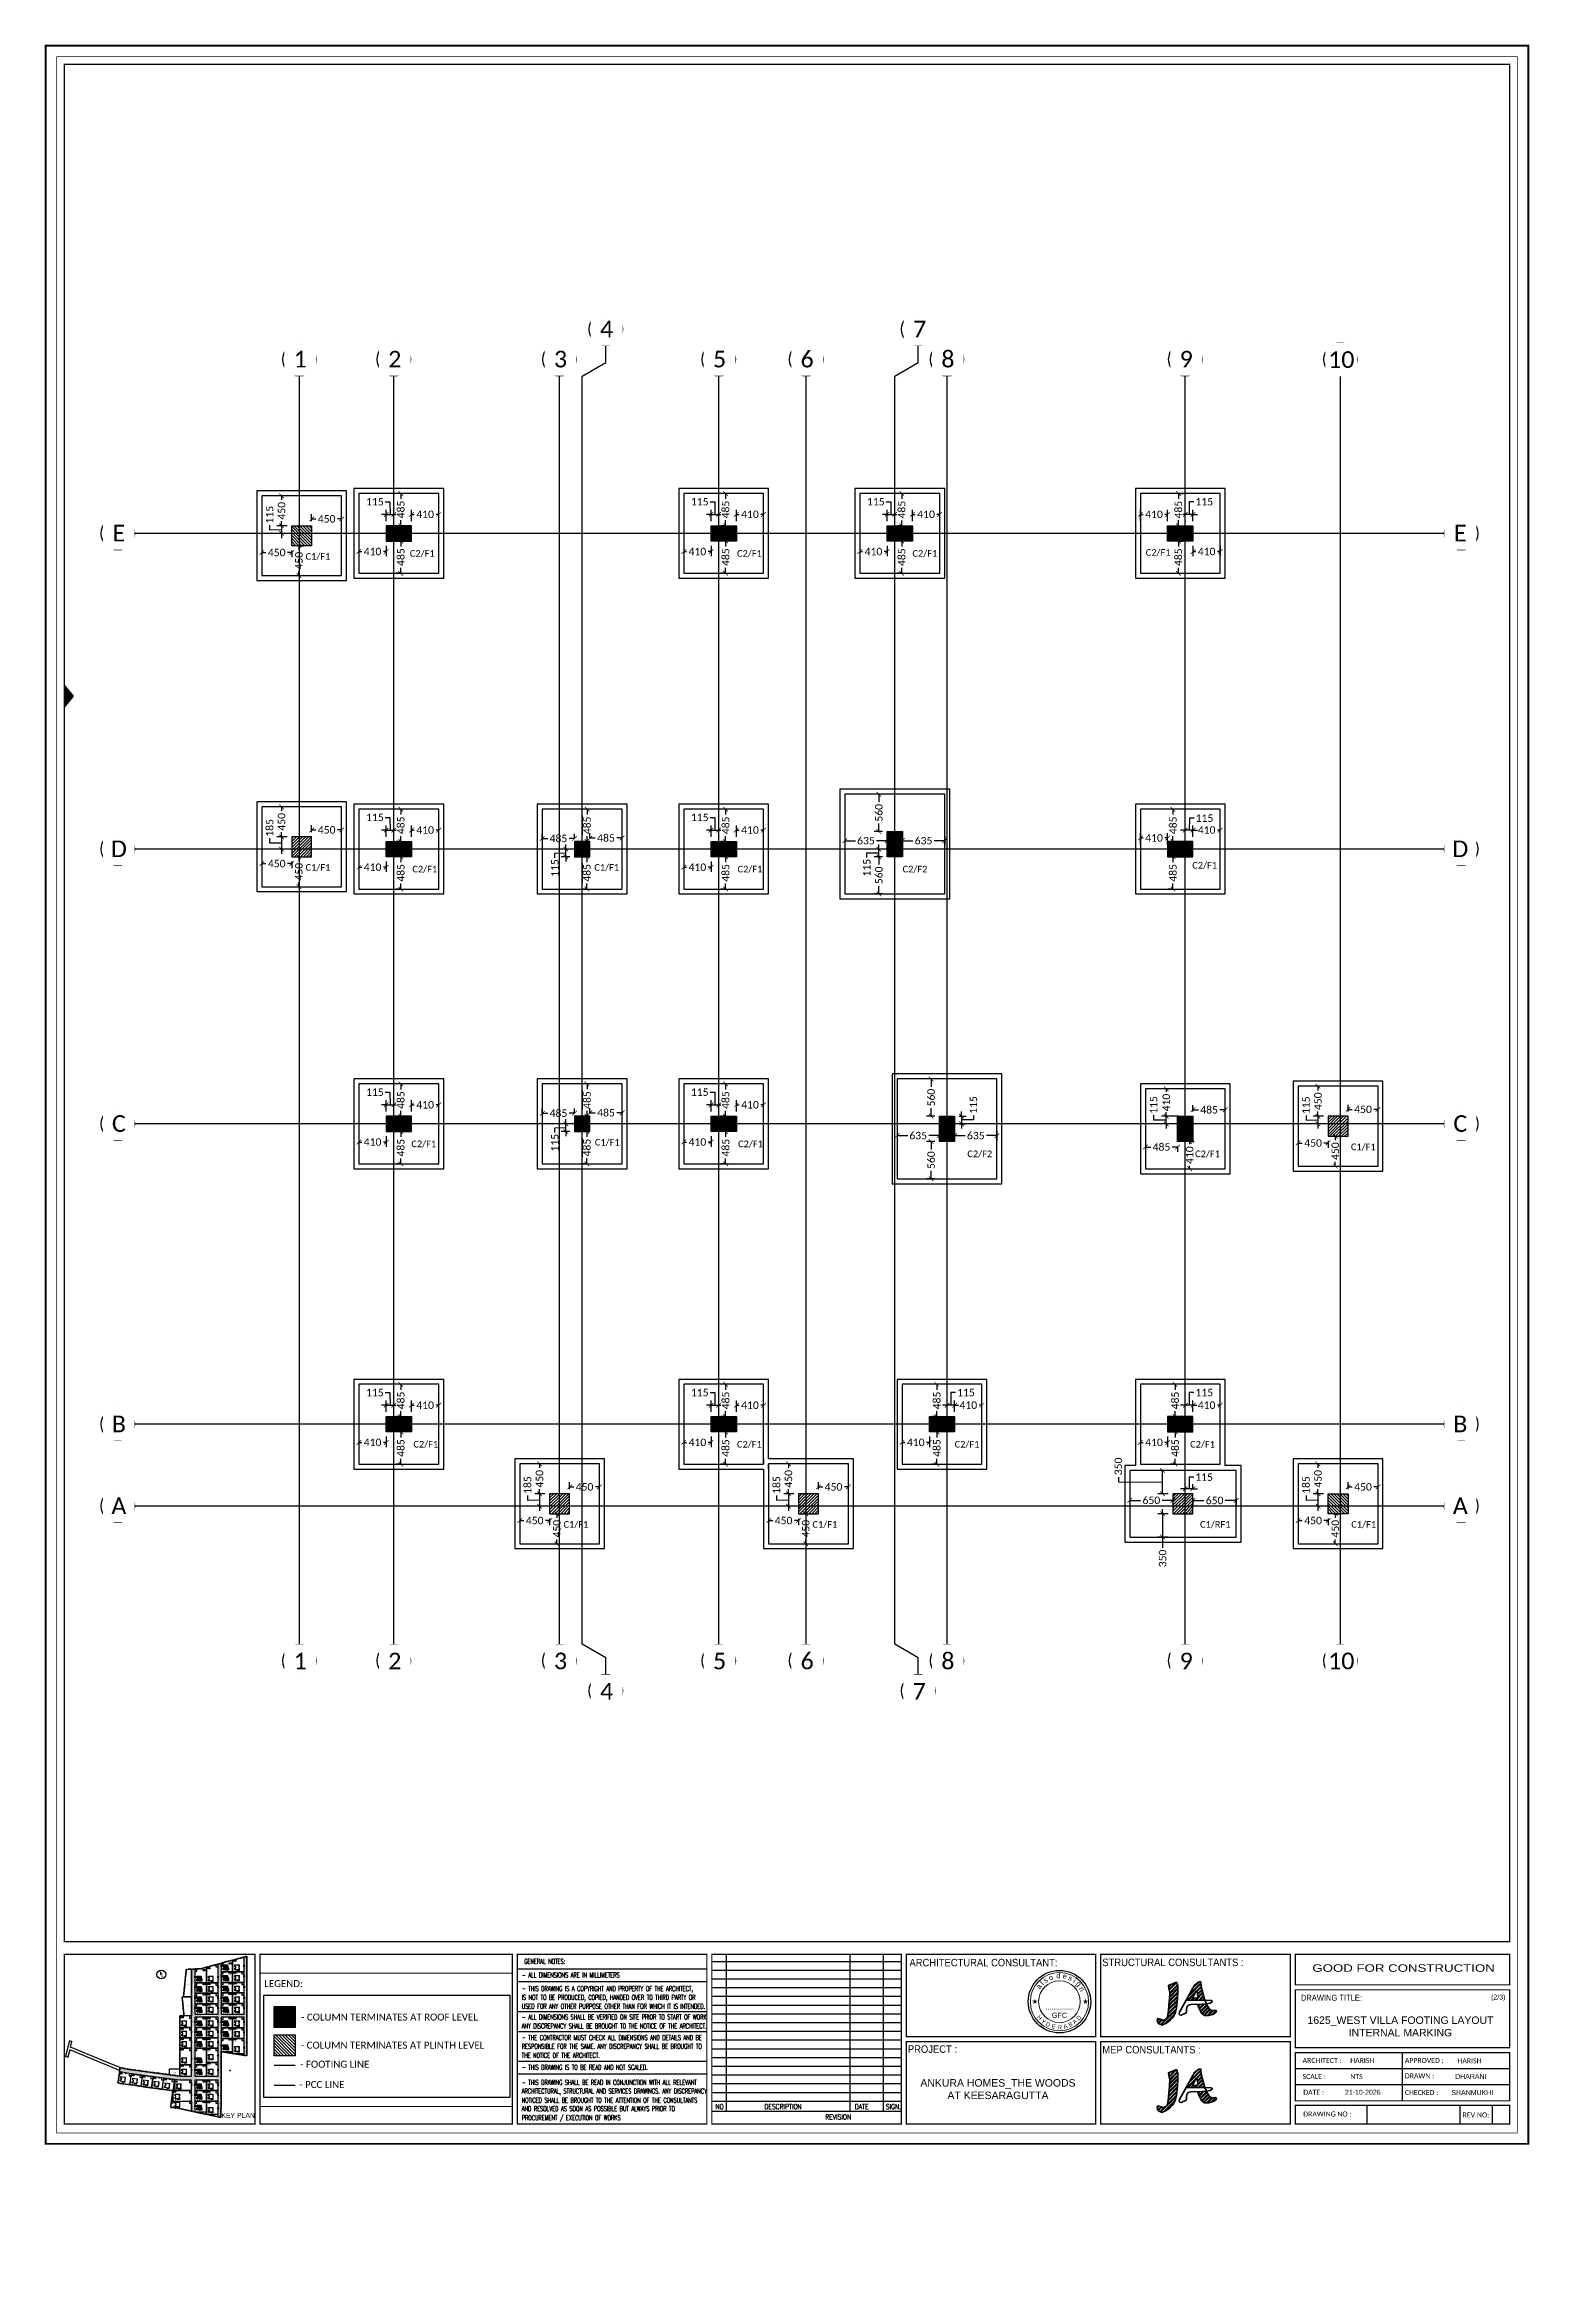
# Paper-space layout '2' of a CAD drawing. Header units: millimetres. Extents: x 0 to 297, y -27 to 421.
# The model-space entities are those that its viewports show. They can reach past a viewport. Long polylines and large blocks are cut down to what shows.
import ezdxf
from ezdxf.enums import TextEntityAlignment as Align
from ezdxf.xclip import XClip

# ---------------------------------------------------------------- set-up
doc = ezdxf.new("R2010")
doc.units = ezdxf.units.MM
doc.header["$LTSCALE"] = 150
doc.header["$XCLIPFRAME"] = 2
for name, pattern in [('3BHK-W(SB)$0$HIDDEN', [0.375, 0.25, -0.125]), ('DASHDOT', [25.4, 12.7, -6.35, 0, -6.35]), ('DASHDOTX2', [50.8, 25.4, -12.7, 0, -12.7]), ('HIDDEN', [9.525, 6.35, -3.175]), ('HIDDEN2', [4.7625, 3.175, -1.5875])]:
    doc.linetypes.add(name, pattern=pattern)
doc.layers.add('A-ANNO-NOTE', color=7, linetype='Continuous', lineweight=9)
doc.layers.add('ad-GFC', color=7, linetype='Continuous', lineweight=0)
for name, color, linetype in [('ad-Column', 3, 'Continuous'), ('ad-Column Hatch', 125, 'Continuous'), ('ad-Elevation 10', 8, 'Continuous'), ('ad-Entrance(1215)', 41, 'Continuous'), ('ad-Entrance(1625)', 2, 'Continuous'), ('ad-Footing line', 2, 'Continuous'), ('ad-Grid', 8, 'DASHDOTX2'), ('ad-Parking', 2, 'Continuous'), ('ad-PCC line', 8, 'HIDDEN2'), ('ad-Plinth', 8, 'Continuous'), ('ad-Plot Areas-Sq.Mts', 7, 'Continuous'), ('ad-Plot Areas-Sq.Yds', 7, 'Continuous'), ('ad-Plot Numbers', 7, 'Continuous'), ('ad-RCC', 3, 'Continuous'), ('ad-RCC Hatch', 125, 'Continuous'), ('ad-Road', 2, 'Continuous'), ('ad-Road Hatch', 8, 'Continuous'), ('ad-Text', 7, 'Continuous'), ('ad-Text main', 7, 'Continuous'), ('ad-Text Title', 7, 'Continuous'), ('ad-Verandah', 33, 'Continuous')]:
    doc.layers.add(name, color=color, linetype=linetype)
for name, color, linetype, true_color in [('ad-Dimension', 5, 'Continuous', 0x0000ff), ('ad-Foundation text', 6, 'Continuous', 0xff00ff), ('ad-Internal Dimensions', 5, 'Continuous', 0x0000ff), ('ad-Plot Boundary', 6, 'Continuous', 0xff00ff), ('ad-Villa West', 1, 'Continuous', 0xff0000)]:
    doc.layers.add(name, color=color, linetype=linetype, true_color=true_color)
doc.layers.add('ad-Site Boundary', color=1, linetype='DASHDOT', lineweight=35, true_color=0xff0000)
doc.styles.add('$0$grid_text', font='verdana.ttf', dxfattribs={"width": 0.9})
doc.styles.add('6 A E W_Core_Typical$0$Standard', font='arial.ttf')
doc.styles.add('A3 Landscape Title$0$Arial_2', font='arial.ttf', dxfattribs={"height": 1})
doc.styles.add('Arial_12', font='arial.ttf', dxfattribs={"height": 2})
doc.styles.add('Arial_13', font='arial.ttf', dxfattribs={"height": 2.5})
doc.styles.add('Arial_2', font='arial.ttf', dxfattribs={"height": 1})
doc.styles.add('MtX_Century_Gothic', font='GOTHIC.TTF')
doc.styles.add('ROMANS-TITLE', font='arial.ttf', dxfattribs={"width": 0.8})
doc.styles.add('Segoe UI Symbol', font='seguisym.ttf', dxfattribs={"height": 2})
doc.styles.get("Standard").update_dxf_attribs({"font": 'calibril.ttf'})
doc.styles.add('TEXT1', font='simplex.shx', dxfattribs={"width": 0.75})
doc.styles.add('TEXT2', font='arial.ttf', dxfattribs={"width": 0.9})
doc.dimstyles.new('A-100-DIM-INT (MM-FT)', dxfattribs={"dimscale": 50, "dimtxt": 2.4, "dimasz": 1, "dimexe": 5, "dimexo": 100, "dimgap": 1, "dimtad": 0, "dimdec": 0, "dimdsep": 46, "dimtxsty": 'Standard', "dimblk": 'ARCHTICK', "dimcen": 0.025, "dimse1": 1, "dimse2": 1, "dimclrd": 256, "dimclre": 256, "dimclrt": 256, "dimazin": 2, "dimtfac": 1, "dimtdec": 0, "dimtix": 1, "dimtmove": 2, "dimatfit": 3, "dimldrblk": 'ARCHTICK', "dimfxl": 1, "dimtolj": 1, "dimtzin": 0, "dimarcsym": 0})
doc.dimstyles.new('A-75-DIM-INT (Framing)', dxfattribs={"dimscale": 100, "dimtxt": 1.6, "dimasz": 1, "dimexe": 1, "dimexo": 1, "dimgap": 0.5, "dimtad": 0, "dimdec": 0, "dimdsep": 46, "dimtxsty": 'Standard', "dimblk": 'ARCHTICK', "dimcen": 0.025, "dimclrd": 5, "dimclre": 5, "dimclrt": 256, "dimazin": 2, "dimtfac": 1, "dimtdec": 0, "dimtmove": 1, "dimatfit": 0, "dimldrblk": 'ARCHTICK', "dimfxl": 1, "dimfxlon": 1, "dimtfill": 1, "dimtolj": 1, "dimtzin": 0, "dimarcsym": 0})
pattern_1 = [(45, (-408644.413, 1870412.597), (-18.91914418, 18.91914418), []), (45, (-408631.8, 1870412.597), (-18.91914418, 18.91914418), [])]

# ---------------------------------------------------------------- blocks, each defined once
blk = doc.blocks.new('A3 Potrait Title')
for p, q in [((171.4, 36.5), (133.45, 36.5)), ((136.39, 6.5), (136.39, 38)), ((161.16, 6.5), (161.16, 38)), ((167.82, 6.5), (167.82, 38)), ((132.45, 34.98), (94.5, 34.98)), ((132.45, 32.48), (94.5, 32.48)), ((171.4, 34.75), (133.45, 34.75)), ((171.4, 33), (133.45, 33)), ((171.4, 31.25), (133.45, 31.25)), ((171.4, 29.5), (133.45, 29.5)), ((171.4, 27.75), (133.45, 27.75)), ((132.45, 26.48), (94.5, 26.48)), ((132.45, 22.48), (94.5, 22.48)), ((171.4, 26), (133.45, 26)), ((171.4, 24.25), (133.45, 24.25)), ((171.4, 22.5), (133.45, 22.5)), ((171.4, 20.75), (133.45, 20.75)), ((171.4, 19), (133.45, 19)), ((132.45, 16.48), (94.5, 16.48)), ((132.45, 13.98), (94.5, 13.98)), ((171.4, 17.25), (133.45, 17.25)), ((171.4, 17.25), (133.45, 17.25)), ((171.4, 15.5), (133.45, 15.5)), ((171.4, 15.5), (133.45, 15.5)), ((171.4, 13.75), (133.45, 13.75)), ((171.4, 13.75), (133.45, 13.75)), ((293.25, 15.04), (250.3, 15.04)), ((171.4, 12), (133.45, 12)), ((171.4, 10.25), (133.45, 10.25)), ((293.25, 11.83), (250.3, 11.83)), ((171.4, 8.5), (133.45, 8.5)), ((171.4, 6.5), (133.45, 6.5)), ((264.66, 7.72), (264.66, 4)), ((283.25, 7.72), (283.25, 4)), ((289.75, 7.62), (289.75, 3.9))]:
    blk.add_line(p, q)
for points, const_width in [([(0, 420.5), (0, 0), (297, 0), (297, 420.5)], 0.375), ([(2.2, 418.3), (2.2, 2.2), (294.8, 2.2), (294.8, 418.3)], 0.125), ([(293.25, 40.5), (293.25, 416.75), (3.75, 416.75), (3.75, 40.5)], 0.25), ([(41.95, 4), (3.75, 4), (3.75, 38), (41.95, 38)], 0.25), ([(42.95, 38), (93.5, 38), (93.5, 4), (42.95, 4)], 0.25), ([(132.45, 4), (132.45, 38), (94.5, 38), (94.5, 4)], 0.25), ([(171.4, 4), (133.45, 4), (133.45, 38), (171.4, 38)], 0.25), ([(172.4, 21.5), (210.35, 21.5), (210.35, 38), (172.4, 38)], 0.25), ([(211.35, 38), (249.3, 38), (249.3, 21.5), (211.35, 21.5)], 0.25), ([(250.3, 31.86), (293.25, 31.86), (293.25, 38), (250.3, 38)], 0.25), ([(250.3, 30.86), (293.25, 30.86), (293.25, 19.25), (250.3, 19.25)], 0.25), ([(172.4, 4), (210.35, 4), (210.35, 20.5), (172.4, 20.5)], 0.25), ([(211.35, 4), (249.3, 4), (249.3, 20.5), (211.35, 20.5)], 0.25), ([(250.3, 18.25), (293.25, 18.25), (293.25, 8.62), (250.3, 8.62)], 0.25), ([(250.3, 7.72), (293.25, 7.72), (293.25, 4), (250.3, 4)], 0.25)]:
    blk.add_lwpolyline(points, close=True, dxfattribs=dict(const_width=const_width))
at = {"layer": 'ad-Text Title', "color": 0}
blk.add_line((271.77, 8.62), (271.77, 18.25), dxfattribs=at)
at = {"layer": 'ad-GFC', "style": 'TEXT2', "width": 1.265945}
blk.add_text('GOOD FOR CONSTRUCTION', height=1.5, dxfattribs=at).set_placement((253.73, 34.48), (290.28, 34.48), align=Align.FIT)
at = {"layer": 'ad-Text Title'}
for s, height, style, width, p in [(' GENERAL NOTES:', 1, 'TEXT1', 0.6, (95.36, 36.07)), ('ARCHITECTURAL CONSULTANT:', 1.5, 'TEXT2', 0.9, (173.03, 35.57)), ('STRUCTURAL CONSULTANTS :', 1.5, 'TEXT2', 0.9, (211.66, 35.62)), ('- ALL DIMENSIONS ARE IN MILLIMETERS', 1, 'TEXT1', 0.6, (95.36, 33.32)), ('- THIS DRAWING IS A COPYRIGHT AND PROPERTY OF THE ARCHITECT,', 1, 'TEXT1', 0.6, (95.36, 30.62)), ('IS NOT TO BE PRODUCED, COPIED, HANDED OVER TO THIRD PARTY OR', 1, 'TEXT1', 0.6, (95.36, 28.85)), ('USED FOR ANY OTHER PURPOSE OTHER THAN FOR WHICH IT IS INTENDED.', 1, 'TEXT1', 0.6, (95.36, 27.08)), ('DRAWING TITLE:', 1.2, 'TEXT2', 0.9, (251.44, 28.68)), ('ANY DISCREPANCY SHALL BE BROUGHT TO THE NOTICE OF THE ARCHITECT.', 1, 'TEXT1', 0.6, (95.36, 23.1)), ('- ALL DIMENSIONS SHALL BE VERIFIED ON SITE PRIOR TO START OF WORK', 1, 'TEXT1', 0.6, (95.36, 24.91)), ('THE NOTICE OF THE ARCHITECT.', 1, 'TEXT1', 0.6, (95.36, 17.24)), ('- THE CONTRACTOR MUST CHECK ALL DIMENSIONS AND DETAILS AND BE', 1, 'TEXT1', 0.6, (95.36, 20.8)), ('RESPONSIBLE FOR THE SAME. ANY DISCREPANCY SHALL BE BROUGHT TO', 1, 'TEXT1', 0.6, (95.36, 19.04)), ('PROJECT :', 1.5, 'TEXT2', 0.9, (172.71, 18.24)), ('MEP CONSULTANTS :', 1.5, 'TEXT2', 0.9, (211.66, 18.12)), ('- THIS DRAWING IS TO BE READ AND NOT SCALED.', 1, 'TEXT1', 0.6, (95.36, 14.85)), ('ARCHITECTURAL, STRUCTURAL AND SERVICES DRAWINGS. ANY DISCREPANCY', 1, 'TEXT1', 0.6, (95.36, 10.06)), ('- THIS DRAWING SHALL BE READ IN CONJUNCTION WITH ALL RELEVANT', 1, 'TEXT1', 0.6, (95.36, 11.8)), ('NOTICED SHALL BE BROUGHT TO THE ATTENTION OF THE CONSULTANTS', 1, 'TEXT1', 0.6, (95.36, 8.25)), ('AND RESOLVED AS SOON AS POSSIBLE BUT ALWAYS PRIOR TO', 1, 'TEXT1', 0.6, (95.36, 6.54)), ('PROCUREMENT / EXECUTION OF WORKS', 1, 'TEXT1', 0.6, (95.36, 4.72))]:
    blk.add_text(s, height=height, dxfattribs=dict(at, style=style, width=width)).set_placement(p)
at = {"layer": 'ad-Text Title', "color": 0}
for s, p in [('ARCHITECT :', (251.77, 16.21)), ('SCALE :', (251.77, 12.99)), ('HARISH', (261.33, 16.19)), ('NTS', (261.33, 12.98)), ('APPROVED :', (272.27, 16.21)), ('DRAWN :', (272.27, 13.12)), ('HARISH', (282.81, 16.12)), ('DATE :', (251.92, 9.84)), ('CHECKED :', (272.27, 9.8)), ('DRAWING NO :', (251.92, 5.48)), ('REV.NO:', (283.82, 5.29))]:
    blk.add_text(s, height=1, dxfattribs=at).set_placement(p)
at = {"layer": 'ad-Text Title', "color": 8, "style": 'TEXT2', "width": 0.9}
blk.add_text('KEY PLAN', height=1, dxfattribs=at).set_placement((35.2, 5.2))
at = {"layer": 'ad-Text Title', "style": 'TEXT1', "width": 0.75}
for s, p in [('NO', (135, 6.97)), ('DESCRIPTION', (147.71, 6.97)), ('REVISION', (158.75, 4.89)), ('DATE', (163.47, 6.97)), ('SIGN.', (169.82, 6.97))]:
    blk.add_text(s, height=1, dxfattribs=at).set_placement(p, align=Align.CENTER)
blk = doc.blocks.new('zw$6506')
at = {"lineweight": 50, "true_color": 0xff007f, "transparency": 33554597}
h = blk.add_hatch(dxfattribs=at)
h.set_pattern_fill('ANSI32', color=230, scale=2.808998)
h.set_pattern_definition(pattern_1)
h.paths.add_polyline_path([(3, 243), (3, 299), (-13, 338), (-93, 304), (-87, 274), (-79, 234), (-83, 173), (-88, 102), (-94, 24), (-99, 15), (-100, -9), (-111, -29), (-133, -41), (-146, -42), (-163, -37), (-188, -30), (-199, -26), (-205, -39), (-203, -61), (-187, -80), (-168, -87), (-157, -92), (-139, -84), (-118, -76), (-98, -62), (-71, -38), (-52, -20), (-39, 0), (-22, 36), (-12, 76), (0, 171)])
h = blk.add_hatch(dxfattribs=at)
h.set_pattern_fill('ANSI32', color=230, scale=2.808998)
h.set_pattern_definition([(45, (-408656.098, 1870412.597), (-18.91914418, 18.91914418), []), (45, (-408643.485, 1870412.597), (-18.91914418, 18.91914418), [])])
h.paths.add_polyline_path([(236, 290), (231, 342), (212, 343), (168, 308), (86, 158), (273, 159), (269, 169)])
h.paths.add_polyline_path([(205, 183), (183, 179), (149, 181), (186, 250), (195, 238)], flags=16)
h = blk.add_hatch(dxfattribs=at)
h.set_pattern_fill('ANSI32', color=230, scale=2.808998)
h.set_pattern_definition(pattern_1)
h.paths.add_polyline_path([(318, 69), (292, 111), (288, 121), (201, 115), (209, 90), (239, 26), (270, 4), (314, 5), (367, 19), (390, 41), (382, 57), (344, 53)])
at = {"color": 30, "lineweight": 50, "true_color": 0xff7f00}
for points in [[(-188, -30), (-163, -37), (-146, -42), (-133, -41), (-111, -29), (-100, -9), (-99, 15), (-94, 24), (-88, 102), (-83, 173), (-79, 234), (-87, 274), (-93, 304), (-13, 338), (3, 299), (3, 243), (0, 171), (-12, 76), (-22, 36), (-39, 0), (-52, -20), (-71, -38), (-98, -62), (-118, -76), (-139, -84), (-157, -92), (-168, -87), (-187, -80), (-203, -61), (-205, -39), (-199, -26), (-188, -30)], [(20, 39), (168, 308), (212, 343), (231, 342), (236, 290), (269, 169), (292, 111), (318, 69), (344, 53), (382, 57), (390, 41), (367, 19), (314, 5), (270, 4), (239, 26), (209, 90), (201, 115), (168, 116), (132, 113), (117, 112), (97, 96), (90, 68), (89, 42), (83, 27), (66, 22), (48, 13), (37, 7), (17, 11), (16, 25), (20, 39)], [(149, 181), (186, 250), (195, 238), (205, 183), (183, 179), (149, 181)], [(86, 158), (273, 159), (336, 154), (349, 145), (327, 128), (288, 121), (201, 115)]]:
    blk.add_lwpolyline(points, dxfattribs=at)
blk = doc.blocks.new('A$Cc42bb6df')
at = {"layer": 'A-ANNO-NOTE', "color": 5, "lineweight": 25, "true_color": 0x0000ff}
blk.add_circle((0, 0), 15, dxfattribs=at)
at = {"layer": 'A-ANNO-NOTE'}
blk.add_circle((0, 0), 15, dxfattribs=at)
at = {"layer": 'A-ANNO-NOTE', "color": 5, "true_color": 0x0000ff}
blk.add_circle((0, 0), 14, dxfattribs=at)
at = {"layer": 'A-ANNO-NOTE', "color": 5, "lineweight": 18, "true_color": 0x0000ff}
blk.add_circle((0, 0), 10, dxfattribs=at)
at = {"layer": 'A-ANNO-NOTE', "color": 5, "true_color": 0x0000ff, "attachment_point": 1}
for s, insert, char_height, width, rotation, style in [('s', (-8.2, 10.9), 2.5, 0.401, 34.7284, 'Arial_13'), ('o', (-5.6, 12.5), 2.5, 0.401, 21.2932, 'Arial_13'), ('e', (1.9, 13.7), 2.5, 0.401, 347.0864, 'Arial_13'), ('s', (5.1, 12.8), 2.5, 0.401, 334.2611, 'Arial_13'), ('i', (7.8, 11.3), 2.5, 0.401, 321.8866, 'Arial_13'), ('a', (-11.5, 7.3), 2.5, 0.401, 51.7199, 'Arial_13'), ('l', (-9.6, 9.5), 2.5, 0.401, 45, 'Arial_13'), ('g', (9.5, 10.2), 2.5, 0.401, 315, 'Arial_13'), ('n', (11.4, 7.5), 2.5, 0.401, 299.8905, 'Arial_13'), ('H', (-9.4, -6.2), 2, 2.004, 309.5557, 'Arial_12'), ('Y', (-7.8, -8.2), 2, 1.443, 321.7028, 'Arial_12'), ('D', (-5.9, -9.6), 2, 1.443, 331.2972, 'Arial_12'), ('B', (4, -10.5), 2, 1.443, 27.6498, 'Arial_12'), ('A', (6, -9.4), 2, 1.443, 39.3195, 'Arial_12'), ('D', (7.9, -7.9), 2, 1.443, 51.9881, 'Arial_12'), ('E', (-3.5, -10.7), 2, 1.443, 346.9853, 'Arial_12'), ('A', (1.7, -11.2), 2, 1.443, 15.531, 'Arial_12')]:
    blk.add_mtext(s, dxfattribs=dict(at, insert=insert, char_height=char_height, width=width, rotation=rotation, style=style))
for s, insert, char_height, width, style in [('d', (-1.5, 13.8), 2.5, 0.401, 'Arial_13'), ('\\fSegoe UI Symbol|b0|i0|c130|p34|;★', (-13.2, 1.1), 2, 2.886, 'Segoe UI Symbol'), ('\\fSegoe UI Symbol|b0|i0|c130|p34|;★', (11.1, 1.1), 2, 2.886, 'Segoe UI Symbol'), ('..............', (-6.6, -1.3), 2.5, 16.835, 'Arial_13'), ('GFC', (-3.7, -5.3), 2.5, 8.899, 'Arial_13'), ('R', (-0.8, -11.3), 2, 1.443, 'Arial_12')]:
    blk.add_mtext(s, dxfattribs=dict(at, insert=insert, char_height=char_height, width=width, style=style))
blk = doc.blocks.new('A$C1217a87d')
at = {"xscale": 0.4169495467505325, "yscale": 0.4169495467505325, "zscale": 0.4169495467505325}
blk.add_blockref('A$Cc42bb6df', (0, 0), dxfattribs=at)
blk = doc.blocks.new('A$C4fb60e89')
at = {"layer": 'ad-Road Hatch', "ltscale": 5, "transparency": 33554687}
h = blk.add_hatch(dxfattribs=at)
h.set_pattern_fill('AR-HBONE', color=256, scale=15)
h.set_pattern_definition([(45, (-193247.7, -428758.8), (0, 2155.2615), [4572, -1524]), (135, (-192170.1, -427681.1), (2e-13, 2155.2615), [4572, -1524])])
h.paths.add_polyline_path([(175594, -250241), (169178, -249341), (167473, -249057), (167473, -138694), (101313, -138694), (101313, -199954), (101308, -237995), (101040, -268291), (101008, -280968), (101066, -293684), (101243, -311127), (100910, -319344), (100949, -333937), (100669, -366960), (100727, -390983), (100669, -404586), (100538, -420418), (100467, -428759), (92426, -427265), (92163, -427209), (92163, -321454), (24803, -321454), (24803, -412961), (15653, -411029), (15654, -321452), (-19535, -321452), (-34427, -319477), (-65207, -315395), (-171770, -301268), (-185854, -298333), (-193248, -296832), (-193244, -292908), (-191914, -285219), (-191839, -284679), (-183397, -286393), (-169723, -289243), (-53141, -304698), (-18730, -309262), (15653, -309262), (15653, 703), (24803, 1115), (24803, -129544), (92163, -129544), (92163, 15133), (101313, 17713), (101313, -129544), (167473, -129544), (167473, 35552), (175738, 37855), (175849, 28595), (175836, 25947), (175777, 14040), (175855, 2316), (175660, -18036), (175731, -34039), (175718, -46839), (175673, -63402), (175816, -82072), (175542, -106356), (175490, -124641), (175575, -145019), (175731, -168892), (175797, -181269), (175797, -192667), (175744, -208200), (175829, -223277), (175888, -234871)])
h.paths.add_polyline_path([(24803, -309264), (92163, -309264), (92163, -138694), (24803, -138694)], flags=16)
at = {"layer": 'ad-Road', "ltscale": 5}
for points in [[(175594, -250241), (169178, -249341), (167473, -249057), (167473, -138694), (101313, -138694), (101313, -199954), (101308, -237995), (101040, -268291), (101008, -280968), (101066, -293684), (101243, -311127), (100910, -319344), (100949, -333937), (100669, -366960), (100727, -390983), (100669, -404586), (100538, -420418), (100467, -428759), (92426, -427265), (92163, -427209), (92163, -321454), (24803, -321454), (24803, -412961), (15653, -411029), (15654, -321452), (-19535, -321452), (-34427, -319477), (-65207, -315395), (-171770, -301268), (-185854, -298333), (-193248, -296832), (-193244, -292908), (-191914, -285219), (-191839, -284679), (-183397, -286393), (-169723, -289243), (-53141, -304698), (-18730, -309262), (15653, -309262), (15653, 703), (24803, 1115), (24803, -129544), (92163, -129544), (92163, 15133), (101313, 17713), (101313, -129544), (167473, -129544), (167473, 35552), (175738, 37855), (175849, 28595), (175836, 25947), (175777, 14040), (175855, 2316), (175660, -18036), (175731, -34039), (175718, -46839), (175673, -63402), (175816, -82072), (175542, -106356), (175490, -124641), (175575, -145019), (175731, -168892), (175797, -181269), (175797, -192667), (175744, -208200), (175829, -223277), (175888, -234871)], [(24803, -309264), (92163, -309264), (92163, -138694), (24803, -138694)]]:
    blk.add_lwpolyline(points, close=True, dxfattribs=at)
at = {"layer": 'ad-Text', "linetype": 'Continuous', "char_height": 1250, "width": 56881.51, "attachment_point": 5, "style": 'MtX_Century_Gothic', "bg_fill": 3, "box_fill_scale": 1.5, "bg_fill_color": 257, "bg_fill_transparency": 0}
for s, insert, rotation in [("\\pxqd;30' WIDE ROAD", (171095, -67965), 90), ("\\pxqd;30' WIDE ROAD", (20228, -69124), 90), ("\\pxqd;30' WIDE ROAD", (96738, -69124), 90), ("\\pxqd;30' WIDE ROAD", (20228, -194004), 90), ("\\pxqd;30' WIDE ROAD", (96738, -194004), 90), ("\\pxqd;30' WIDE ROAD", (172048, -194004), 90), ("\\pxqd;40' WIDE ROAD", (-97589, -305418), 352.0185), ("\\pxqd;30' WIDE ROAD", (20228, -366657), 90), ("\\pxqd;30' WIDE ROAD", (96738, -366657), 90)]:
    blk.add_mtext(s, dxfattribs=dict(at, insert=insert, rotation=rotation))
at = {"layer": 'ad-Text', "linetype": 'Continuous', "char_height": 1250, "attachment_point": 5, "style": 'MtX_Century_Gothic', "bg_fill": 3, "box_fill_scale": 1.5, "bg_fill_color": 257, "bg_fill_transparency": 0}
for s, insert, width in [("\\pxqd;30' WIDE ROAD", (58483, -134119), 56347.04), ("\\pxqd;40' WIDE ROAD", (58483, -315359), 56881.51)]:
    blk.add_mtext(s, dxfattribs=dict(at, insert=insert, width=width))
blk = doc.blocks.new('zw$944D')
at = {"layer": 'ad-Parking', "ltscale": 5}
blk.add_lwpolyline([(0, 0), (6100, 0), (6100, 6100), (0, 6100)], close=True, dxfattribs=at)
blk = doc.blocks.new('zw$2786')
at = {"layer": 'ad-Parking', "ltscale": 5}
blk.add_lwpolyline([(113209, 95420), (119309, 95420), (119309, 98470), (113209, 98470)], close=True, dxfattribs=at)
for p in [(97959, 88153), (36699, 75772), (113209, 67633), (173269, 67633), (113209, 37003), (173269, 37003), (36699, 35263), (97959, 35263), (113209, 6373), (173269, 6373), (36699, 5213), (97959, 5213), (113209, -24257), (173269, -24257), (36699, -24837), (97959, -24837), (21449, -60456), (36699, -64037), (97959, -64037), (113209, -64037), (173269, -64037), (21449, -94087), (36699, -94087), (97959, -94087), (113209, -94667), (173269, -94667), (21449, -124137), (36699, -124137), (113209, -125297), (173269, -125297), (21448, -154187), (36699, -154187), (97959, -154187), (97959, -194857), (21448, -201555), (36699, -201557), (21449, -246797), (36699, -246797), (97959, -246797), (21449, -276847), (36699, -276847), (97959, -276847), (21449, -306897), (36699, -306897), (97959, -306897)]:
    blk.add_blockref('zw$944D', p, dxfattribs=at)
at = {"layer": 'ad-Parking', "ltscale": 5, "rotation": 352.3389705330779}
for p in [(-153946, -227439), (-122397, -231621), (-91200, -235757), (-60171, -239870), (-29405, -243950)]:
    blk.add_blockref('zw$944D', p, dxfattribs=at)
blk = doc.blocks.new('zw$1D4B')
at = {"ltscale": 5}
for points in [[(113203, -157238), (146289, -157238)], [(146289, -162977), (179369, -162977)], [(-22532, -238720), (-22532, -270747)], [(-26781, -270747), (-26781, -300797)], [(36699, -332204), (70379, -332207)], [(70379, -339333), (104059, -339333)]]:
    blk.add_lwpolyline(points, dxfattribs=at)
blk = doc.blocks.new('zw$68CA')
at = {"layer": 'ad-Entrance(1625)', "ltscale": 5}
h = blk.add_hatch(color=256, dxfattribs=at)
h.dxf.hatch_style = 1
h.paths.add_polyline_path([(-400, -1187.5), (-400, -3637.5), (-1400, -2412.5)])
for points in [[(-200, 0), (0, 0), (0, -4825), (-200, -4825)], [(-400, -1187.5), (-400, -3637.5), (-1400, -2412.5)]]:
    blk.add_lwpolyline(points, close=True, dxfattribs=at)
blk = doc.blocks.new('zw$9E45')
at = {"layer": 'ad-Entrance(1625)', "ltscale": 5, "xscale": -1}
for p in [(101313, 12546), (101313, -18084), (24803, -19824), (101313, -48714), (24803, -49874), (101313, -79344), (24803, -79924), (24803, -109974), (101313, -109974), (24803, -149174), (101313, -149754), (24803, -179224), (101313, -180384), (24803, -209274), (101313, -218425), (24803, -256644), (24803, -289694), (24803, -331934), (24803, -361984), (24803, -393391)]:
    blk.add_blockref('zw$68CA', p, dxfattribs=at)
at = {"layer": 'ad-Entrance(1625)', "ltscale": 5}
for p in [(167473, 12546), (167473, -18084), (92163, -19824), (167473, -48714), (92163, -49874), (167473, -79344), (92163, -79924), (92163, -109974), (167473, -109974), (15653, -149174), (92163, -149174), (167473, -149754), (15653, -179224), (92163, -179224), (167473, -180384), (15653, -209274), (92163, -209274), (167473, -224164), (92163, -246894), (15653, -256644), (15653, -289694), (92163, -289694), (15653, -331934), (92163, -331934), (15653, -361984), (92163, -361984), (15653, -387654), (92163, -400520)]:
    blk.add_blockref('zw$68CA', p, dxfattribs=at)
for p, rotation in [((-177886, -299993), 78.19474085983224), ((-143324, -305039), 82.4486906149616), ((-111762, -309223), 82.4486906149616), ((-80578, -313357), 82.4486906149616), ((-49536, -317473), 82.4486906149616)]:
    blk.add_blockref('zw$68CA', p, dxfattribs=dict(at, rotation=rotation))
blk = doc.blocks.new('A$Cbbea0351')
at = {"layer": 'ad-Plot Areas-Sq.Mts', "linetype": 'Continuous', "insert": (-169528, -79394), "char_height": 750, "width": 7261, "attachment_point": 5, "style": 'MtX_Century_Gothic', "bg_fill": 3, "box_fill_scale": 1.5, "bg_fill_color": 257, "bg_fill_transparency": 0}
blk.add_mtext('1561.77 Sq.Mts', dxfattribs=at)
at = {"layer": 'ad-Plot Numbers', "linetype": 'Continuous', "char_height": 2000, "width": 2981.72, "attachment_point": 5, "style": '$0$grid_text', "bg_fill": 19, "box_fill_scale": 1.5, "bg_fill_color": 257, "bg_fill_transparency": 0}
for s, insert in [('14', (-124463, -40492)), ('17', (-124463, -141101)), ('42', (-48553, -140521)), ('45', (-48553, -241561)), ('10', (-187236, -270449)), ('09', (-187236, -317818)), ('21', (-124463, -270451)), ('22', (-124463, -317819)), ('01', (-364505, -340201)), ('25', (-124463, -423159))]:
    blk.add_mtext(s, dxfattribs=dict(at, insert=insert))
at = {"layer": 'ad-Plot Areas-Sq.Mts', "linetype": 'Continuous', "char_height": 750, "attachment_point": 5, "style": 'MtX_Century_Gothic', "bg_fill": 3, "box_fill_scale": 1.5, "bg_fill_color": 257, "bg_fill_transparency": 0}
for s, insert, width in [('1416.99 Sq.Mts', (-124558, -43402), 7305.59), ('1011.71 Sq.Mts', (-124558, -144011), 7238.71), ('1011.71 Sq.Mts', (-48648, -143431), 7238.71), ('1360.37 Sq.Mts', (-48648, -244471), 7238.71), ('1627.10 Sq.Mts', (-187141, -273359), 7278.84), ('1136.00 Sq.Mts', (-187141, -320727), 7238.71), ('1112.88 Sq.Mts', (-124558, -320729), 7305.59), ('1595.33 Sq.Mts', (-124558, -273361), 7283.3), ('1114.55 Sq.Mts', (-364600, -343111), 7385.85), ('1178.94 Sq.Mts', (-124558, -426069), 7278.84)]:
    blk.add_mtext(s, dxfattribs=dict(at, insert=insert, width=width))
at = {"layer": 'ad-Plot Areas-Sq.Yds', "linetype": 'Continuous', "insert": (-169528, -81025), "char_height": 750, "width": 7308.9, "attachment_point": 5, "style": 'MtX_Century_Gothic', "bg_fill": 3, "box_fill_scale": 1.5, "bg_fill_color": 257, "bg_fill_transparency": 0}
blk.add_mtext('1867.87 Sq.Yds', dxfattribs=at)
at = {"layer": 'ad-Plot Areas-Sq.Yds', "linetype": 'Continuous', "char_height": 750, "attachment_point": 5, "style": 'MtX_Century_Gothic', "bg_fill": 3, "box_fill_scale": 1.5, "bg_fill_color": 257, "bg_fill_transparency": 0}
for s, insert, width in [('1694.71 Sq.Yds', (-124558, -45034), 7519.04), ('1210 Sq.Yds', (-48648, -145062), 5810.83), ('1625 Sq.Yds', (-48648, -246102), 5833.13), ('1358.65 Sq.Yds', (-187141, -322359), 7350.18), ('1946 Sq.Yds', (-187141, -274991), 6066.06)]:
    blk.add_mtext(s, dxfattribs=dict(at, insert=insert, width=width))
at = {"layer": 'ad-Plot Numbers', "linetype": 'Continuous', "char_height": 2000, "width": 2981.72, "attachment_point": 5, "style": '$0$grid_text', "bg_fill": 19, "box_fill_scale": 1.5, "bg_fill_color": 257, "bg_fill_transparency": 0}
for s, insert in [('30', (-110046, -270449)), ('29', (-110046, -311119)), ('02', (-330095, -344972)), ('24', (-124463, -393109))]:
    blk.add_mtext(s, dxfattribs=dict(at, insert=insert))
at = {"layer": 'ad-Plot Areas-Sq.Mts', "linetype": 'Continuous', "char_height": 750, "attachment_point": 5, "style": 'MtX_Century_Gothic', "bg_fill": 3, "box_fill_scale": 1.5, "bg_fill_color": 257, "bg_fill_transparency": 0}
for s, insert, width in [('1369.57 Sq.Mts', (-109951, -273359), 7385.85), ('1337.80 Sq.Mts', (-109951, -314029), 7305.59), ('1011.71 Sq.Mts', (-330189, -347882), 7305.59), ('1011.71 Sq.Mts', (-124558, -396019), 7243.17)]:
    blk.add_mtext(s, dxfattribs=dict(at, insert=insert, width=width))
at = {"layer": 'ad-Plot Numbers', "linetype": 'Continuous', "char_height": 2000, "width": 2981.72, "attachment_point": 5, "style": '$0$grid_text', "bg_fill": 19, "box_fill_scale": 1.5, "bg_fill_color": 257, "bg_fill_transparency": 0}
for s, insert in [('37', (-110046, -34589)), ('41', (-48553, -109891)), ('11', (-187236, -240399)), ('44', (-48553, -210931))]:
    blk.add_mtext(s, dxfattribs=dict(at, insert=insert))
at = {"layer": 'ad-Plot Areas-Sq.Mts', "linetype": 'Continuous', "char_height": 750, "attachment_point": 5, "style": 'MtX_Century_Gothic', "bg_fill": 3, "box_fill_scale": 1.5, "bg_fill_color": 257, "bg_fill_transparency": 0}
for s, insert, width in [('1684.79 Sq.Mts', (-109951, -37546), 7278.84), ('1011.71 Sq.Mts', (-48648, -112801), 7261), ('1031.27 Sq.Mts', (-187141, -243309), 7278.84), ('1011.71 Sq.Mts', (-48648, -213841), 7261)]:
    blk.add_mtext(s, dxfattribs=dict(at, insert=insert, width=width))
at = {"layer": 'ad-Plot Areas-Sq.Yds', "linetype": 'Continuous', "char_height": 750, "attachment_point": 5, "style": 'MtX_Century_Gothic', "bg_fill": 3, "box_fill_scale": 1.5, "bg_fill_color": 257, "bg_fill_transparency": 0}
for s, insert, width in [('1331 Sq.Yds', (-124558, -322361), 5810.83), ('1638 Sq.Yds', (-109951, -274991), 5993.64), ('1333 Sq.Yds', (-364600, -344742), 5815.29)]:
    blk.add_mtext(s, dxfattribs=dict(at, insert=insert, width=width))
at = {"layer": 'ad-Plot Numbers', "linetype": 'Continuous', "char_height": 2000, "width": 2981.72, "attachment_point": 5, "style": '$0$grid_text', "bg_fill": 19, "box_fill_scale": 1.5, "bg_fill_color": 257, "bg_fill_transparency": 0}
for s, insert in [('03', (-298457, -349460)), ('23', (-124463, -363059))]:
    blk.add_mtext(s, dxfattribs=dict(at, insert=insert))
at = {"layer": 'ad-Plot Areas-Sq.Mts', "linetype": 'Continuous', "char_height": 750, "attachment_point": 5, "style": 'MtX_Century_Gothic', "bg_fill": 3, "box_fill_scale": 1.5, "bg_fill_color": 257, "bg_fill_transparency": 0}
for insert, width in [((-298552, -352370), 7278.84), ((-124558, -365969), 7243.17)]:
    blk.add_mtext('1011.71 Sq.Mts', dxfattribs=dict(at, insert=insert, width=width))
at = {"layer": 'ad-Plot Areas-Sq.Yds', "linetype": 'Continuous', "char_height": 750, "attachment_point": 5, "style": 'MtX_Century_Gothic', "bg_fill": 3, "box_fill_scale": 1.5, "bg_fill_color": 257, "bg_fill_transparency": 0}
for s, insert, width in [('2015 Sq.Yds', (-109951, -39178), 5957.97), ('1210 Sq.Yds', (-48648, -114432), 5877.72), ('1233.39 Sq.Yds', (-187141, -244941), 7278.84), ('1210 Sq.Yds', (-48648, -215472), 5966.89), ('1908 Sq.Yds', (-124558, -274992), 6145.24), ('1600 Sq.Yds', (-109951, -315661), 5877.72)]:
    blk.add_mtext(s, dxfattribs=dict(at, insert=insert, width=width))
at = {"layer": 'ad-Plot Areas-Sq.Yds', "linetype": 'Continuous', "insert": (-330189, -349514), "char_height": 750, "width": 5922.3, "attachment_point": 5, "style": 'MtX_Century_Gothic', "bg_fill": 3, "box_fill_scale": 1.5, "bg_fill_color": 257, "bg_fill_transparency": 0}
blk.add_mtext('1210 Sq.Yds', dxfattribs=at)
at = {"layer": 'ad-Plot Numbers', "linetype": 'Continuous', "char_height": 2000, "width": 2981.72, "attachment_point": 5, "style": '$0$grid_text', "bg_fill": 19, "box_fill_scale": 1.5, "bg_fill_color": 257, "bg_fill_transparency": 0}
for s, insert in [('40', (-48553, -79261)), ('43', (-48553, -180301)), ('49', (-34136, -140519)), ('12', (-187236, -210349)), ('20', (-124463, -240401)), ('04', (-267164, -353574)), ('27', (-110046, -393109))]:
    blk.add_mtext(s, dxfattribs=dict(at, insert=insert))
at = {"layer": 'ad-Plot Areas-Sq.Mts', "linetype": 'Continuous', "char_height": 750, "attachment_point": 5, "style": 'MtX_Century_Gothic', "bg_fill": 3, "box_fill_scale": 1.5, "bg_fill_color": 257, "bg_fill_transparency": 0}
for s, insert, width in [('1011.71 Sq.Mts', (-48648, -82171), 7278.84), ('1011.71 Sq.Mts', (-48648, -183211), 7283.3), ('1011.71 Sq.Mts', (-34041, -143429), 7314.51), ('1030.62 Sq.Mts', (-187141, -213259), 7243.17), ('1011.71 Sq.Mts', (-124558, -243311), 7278.84), ('1011.71 Sq.Mts', (-267259, -356484), 7385.85), ('1011.71 Sq.Mts', (-109951, -396019), 7278.84)]:
    blk.add_mtext(s, dxfattribs=dict(at, insert=insert, width=width))
at = {"layer": 'ad-Plot Numbers', "linetype": 'Continuous', "insert": (-187236, -176719), "char_height": 2000, "width": 2981.72, "attachment_point": 5, "style": '$0$grid_text', "bg_fill": 19, "box_fill_scale": 1.5, "bg_fill_color": 257, "bg_fill_transparency": 0}
blk.add_mtext('12A', dxfattribs=at)
at = {"layer": 'ad-Plot Areas-Sq.Mts', "linetype": 'Continuous', "char_height": 750, "attachment_point": 5, "style": 'MtX_Century_Gothic', "bg_fill": 3, "box_fill_scale": 1.5, "bg_fill_color": 257, "bg_fill_transparency": 0}
for s, insert, width in [('1154.95 Sq.Mts', (-187141, -179629), 7238.71), ('1371.39 Sq.Mts', (-171533, -142883), 7350.18)]:
    blk.add_mtext(s, dxfattribs=dict(at, insert=insert, width=width))
at = {"layer": 'ad-Plot Areas-Sq.Yds', "linetype": 'Continuous', "char_height": 750, "attachment_point": 5, "style": 'MtX_Century_Gothic', "bg_fill": 3, "box_fill_scale": 1.5, "bg_fill_color": 257, "bg_fill_transparency": 0}
for s, insert, width in [('1210 Sq.Yds', (-48648, -83802), 5966.89), ('1210 Sq.Yds', (-48648, -184842), 5855.42), ('1210 Sq.Yds', (-34041, -145061), 5855.42), ('1232.62 Sq.Yds', (-187141, -214891), 7314.51), ('1210 Sq.Yds', (-124558, -244942), 5922.3), ('1210 Sq.Yds', (-298552, -354002), 5886.63)]:
    blk.add_mtext(s, dxfattribs=dict(at, insert=insert, width=width))
at = {"layer": 'ad-Plot Numbers', "linetype": 'Continuous', "char_height": 2000, "width": 2981.72, "attachment_point": 5, "style": '$0$grid_text', "bg_fill": 19, "box_fill_scale": 1.5, "bg_fill_color": 257, "bg_fill_transparency": 0}
for s, insert in [('05', (-235962, -357659)), ('28', (-110046, -363059)), ('26', (-110046, -423159))]:
    blk.add_mtext(s, dxfattribs=dict(at, insert=insert))
at = {"layer": 'ad-Plot Areas-Sq.Mts', "linetype": 'Continuous', "char_height": 750, "attachment_point": 5, "style": 'MtX_Century_Gothic', "bg_fill": 3, "box_fill_scale": 1.5, "bg_fill_color": 257, "bg_fill_transparency": 0}
for s, insert, width in [('1011.71 Sq.Mts', (-236057, -360569), 7421.52), ('1011.71 Sq.Mts', (-109951, -365969), 7278.84), ('1417.23 Sq.Mts', (-109951, -426069), 7278.84)]:
    blk.add_mtext(s, dxfattribs=dict(at, insert=insert, width=width))
at = {"layer": 'ad-Plot Areas-Sq.Yds', "linetype": 'Continuous', "char_height": 750, "attachment_point": 5, "style": 'MtX_Century_Gothic', "bg_fill": 3, "box_fill_scale": 1.5, "bg_fill_color": 257, "bg_fill_transparency": 0}
for s, insert, width in [('1381.32 Sq.Yds', (-187141, -181260), 7261), ('1640.18 Sq.Yds', (-171533, -144515), 7294.16)]:
    blk.add_mtext(s, dxfattribs=dict(at, insert=insert, width=width))
at = {"layer": 'ad-Plot Numbers', "linetype": 'Continuous', "char_height": 2000, "width": 2981.72, "attachment_point": 5, "style": '$0$grid_text', "bg_fill": 19, "box_fill_scale": 1.5, "bg_fill_color": 257, "bg_fill_transparency": 0}
for s, insert in [('39', (-48553, -48631)), ('50', (-34136, -109889)), ('48', (-34136, -180299)), ('31', (-110046, -240399))]:
    blk.add_mtext(s, dxfattribs=dict(at, insert=insert))
at = {"layer": 'ad-Plot Areas-Sq.Mts', "linetype": 'Continuous', "char_height": 750, "attachment_point": 5, "style": 'MtX_Century_Gothic', "bg_fill": 3, "box_fill_scale": 1.5, "bg_fill_color": 257, "bg_fill_transparency": 0}
for insert, width in [((-48648, -51541), 7385.85), ((-34041, -112799), 7238.71), ((-34041, -183209), 7238.71)]:
    blk.add_mtext('1011.71 Sq.Mts', dxfattribs=dict(at, insert=insert, width=width))
at = {"layer": 'ad-Plot Areas-Sq.Yds', "linetype": 'Continuous', "char_height": 750, "attachment_point": 5, "style": 'MtX_Century_Gothic', "bg_fill": 3, "box_fill_scale": 1.5, "bg_fill_color": 257, "bg_fill_transparency": 0}
for s, insert, width in [('1210 Sq.Yds', (-267259, -358115), 5829.56), ('1410 Sq.Yds', (-124558, -427701), 5886.63)]:
    blk.add_mtext(s, dxfattribs=dict(at, insert=insert, width=width))
at = {"layer": 'ad-Plot Numbers', "linetype": 'Continuous', "char_height": 2000, "width": 2981.72, "attachment_point": 5, "style": '$0$grid_text', "bg_fill": 19, "box_fill_scale": 1.5, "bg_fill_color": 257, "bg_fill_transparency": 0}
for s, insert in [('19', (-124463, -210351)), ('08', (-205698, -363059))]:
    blk.add_mtext(s, dxfattribs=dict(at, insert=insert))
at = {"layer": 'ad-Plot Areas-Sq.Mts', "linetype": 'Continuous', "char_height": 750, "attachment_point": 5, "style": 'MtX_Century_Gothic', "bg_fill": 3, "box_fill_scale": 1.5, "bg_fill_color": 257, "bg_fill_transparency": 0}
for s, insert, width in [('1011.71 Sq.Mts', (-124558, -213261), 7238.71), ('1587.80 Sq.Mts', (-205604, -365969), 7350.18)]:
    blk.add_mtext(s, dxfattribs=dict(at, insert=insert, width=width))
at = {"layer": 'ad-Plot Areas-Sq.Yds', "linetype": 'Continuous', "char_height": 750, "attachment_point": 5, "style": 'MtX_Century_Gothic', "bg_fill": 3, "box_fill_scale": 1.5, "bg_fill_color": 257, "bg_fill_transparency": 0}
for insert, width in [((-48648, -53172), 5922.3), ((-34041, -114431), 5877.72), ((-34041, -184841), 5900.01), ((-124558, -397651), 5815.29)]:
    blk.add_mtext('1210 Sq.Yds', dxfattribs=dict(at, insert=insert, width=width))
for insert, width in [((-124558, -214892), 5833.13), ((-124558, -367601), 5957.97)]:
    blk.add_mtext('1210 Sq.Yds', dxfattribs=dict(at, insert=insert, width=width))
at = {"layer": 'ad-Plot Numbers', "linetype": 'Continuous', "char_height": 2000, "width": 2981.72, "attachment_point": 5, "style": '$0$grid_text', "bg_fill": 19, "box_fill_scale": 1.5, "bg_fill_color": 257, "bg_fill_transparency": 0}
for s, insert in [('51', (-34136, -79259)), ('47', (-34136, -210929)), ('07', (-209609, -393109))]:
    blk.add_mtext(s, dxfattribs=dict(at, insert=insert))
at = {"layer": 'ad-Plot Areas-Sq.Mts', "linetype": 'Continuous', "char_height": 750, "attachment_point": 5, "style": 'MtX_Century_Gothic', "bg_fill": 3, "box_fill_scale": 1.5, "bg_fill_color": 257, "bg_fill_transparency": 0}
for s, insert, width in [('1011.71 Sq.Mts', (-34041, -82169), 7261), ('1011.71 Sq.Mts', (-109951, -243309), 7238.71), ('1011.71 Sq.Mts', (-34041, -213839), 7286.09), ('1692.32 Sq.Mts', (-209514, -396019), 7385.85)]:
    blk.add_mtext(s, dxfattribs=dict(at, insert=insert, width=width))
at = {"layer": 'ad-Plot Areas-Sq.Yds', "linetype": 'Continuous', "insert": (-109951, -367601), "char_height": 750, "width": 5815.29, "attachment_point": 5, "style": 'MtX_Century_Gothic', "bg_fill": 3, "box_fill_scale": 1.5, "bg_fill_color": 257, "bg_fill_transparency": 0}
blk.add_mtext('1210 Sq.Yds', dxfattribs=at)
at = {"layer": 'ad-Plot Numbers', "linetype": 'Continuous', "insert": (-124463, -180301), "char_height": 2000, "width": 2981.72, "attachment_point": 5, "style": '$0$grid_text', "bg_fill": 19, "box_fill_scale": 1.5, "bg_fill_color": 257, "bg_fill_transparency": 0}
blk.add_mtext('18', dxfattribs=at)
at = {"layer": 'ad-Plot Areas-Sq.Mts', "linetype": 'Continuous', "insert": (-124558, -183211), "char_height": 750, "width": 7278.84, "attachment_point": 5, "style": 'MtX_Century_Gothic', "bg_fill": 3, "box_fill_scale": 1.5, "bg_fill_color": 257, "bg_fill_transparency": 0}
blk.add_mtext('1011.71 Sq.Mts', dxfattribs=at)
at = {"layer": 'ad-Plot Areas-Sq.Yds', "linetype": 'Continuous', "char_height": 750, "attachment_point": 5, "style": 'MtX_Century_Gothic', "bg_fill": 3, "box_fill_scale": 1.5, "bg_fill_color": 257, "bg_fill_transparency": 0}
for insert, width in [((-34041, -83801), 5922.3), ((-109951, -244941), 5833.13), ((-34041, -215471), 5835.91), ((-236057, -362201), 5850.96), ((-109951, -397651), 5850.96)]:
    blk.add_mtext('1210 Sq.Yds', dxfattribs=dict(at, insert=insert, width=width))
at = {"layer": 'ad-Plot Numbers', "linetype": 'Continuous', "insert": (-213749, -423159), "char_height": 2000, "width": 2981.72, "attachment_point": 5, "style": '$0$grid_text', "bg_fill": 19, "box_fill_scale": 1.5, "bg_fill_color": 257, "bg_fill_transparency": 0}
blk.add_mtext('06', dxfattribs=at)
at = {"layer": 'ad-Plot Areas-Sq.Mts', "linetype": 'Continuous', "insert": (-213654, -426069), "char_height": 750, "width": 7278.84, "attachment_point": 5, "style": 'MtX_Century_Gothic', "bg_fill": 3, "box_fill_scale": 1.5, "bg_fill_color": 257, "bg_fill_transparency": 0}
blk.add_mtext('1386.29 Sq.Mts', dxfattribs=at)
at = {"layer": 'ad-Plot Areas-Sq.Yds', "linetype": 'Continuous', "char_height": 750, "attachment_point": 5, "style": 'MtX_Century_Gothic', "bg_fill": 3, "box_fill_scale": 1.5, "bg_fill_color": 257, "bg_fill_transparency": 0}
for s, insert, width in [('1210 Sq.Yds', (-124558, -184842), 5815.29), ('1899 Sq.Yds', (-205604, -367601), 5886.63), ('1695 Sq.Yds', (-109951, -427701), 5850.96)]:
    blk.add_mtext(s, dxfattribs=dict(at, insert=insert, width=width))
at = {"layer": 'ad-Plot Numbers', "linetype": 'Continuous', "char_height": 2000, "width": 2981.72, "attachment_point": 5, "style": '$0$grid_text', "bg_fill": 19, "box_fill_scale": 1.5, "bg_fill_color": 257, "bg_fill_transparency": 0}
for s, insert in [('52', (-34136, -48629)), ('46', (-34136, -241559))]:
    blk.add_mtext(s, dxfattribs=dict(at, insert=insert))
at = {"layer": 'ad-Plot Areas-Sq.Mts', "linetype": 'Continuous', "char_height": 750, "attachment_point": 5, "style": 'MtX_Century_Gothic', "bg_fill": 3, "box_fill_scale": 1.5, "bg_fill_color": 257, "bg_fill_transparency": 0}
for s, insert, width in [('1011.71 Sq.Mts', (-34041, -51539), 7261), ('1534.29 Sq.Mts', (-34041, -244469), 7283.3)]:
    blk.add_mtext(s, dxfattribs=dict(at, insert=insert, width=width))
at = {"layer": 'ad-Plot Areas-Sq.Yds', "linetype": 'Continuous', "insert": (-209514, -397651), "char_height": 750, "width": 5850.96, "attachment_point": 5, "style": 'MtX_Century_Gothic', "bg_fill": 3, "box_fill_scale": 1.5, "bg_fill_color": 257, "bg_fill_transparency": 0}
blk.add_mtext('2024 Sq.Yds', dxfattribs=at)
at = {"layer": 'ad-Plot Numbers', "linetype": 'Continuous', "char_height": 2000, "width": 2981.72, "attachment_point": 5, "style": '$0$grid_text', "bg_fill": 19, "box_fill_scale": 1.5, "bg_fill_color": 257, "bg_fill_transparency": 0}
for s, insert in [('53', (-34136, -13662)), ('32', (-110046, -210349))]:
    blk.add_mtext(s, dxfattribs=dict(at, insert=insert))
at = {"layer": 'ad-Plot Areas-Sq.Mts', "linetype": 'Continuous', "char_height": 750, "width": 7283.3, "attachment_point": 5, "style": 'MtX_Century_Gothic', "bg_fill": 3, "box_fill_scale": 1.5, "bg_fill_color": 257, "bg_fill_transparency": 0}
for s, insert in [('1259.20 Sq.Mts', (-34041, -16572)), ('1011.71 Sq.Mts', (-109951, -213259))]:
    blk.add_mtext(s, dxfattribs=dict(at, insert=insert))
at = {"layer": 'ad-Plot Areas-Sq.Yds', "linetype": 'Continuous', "char_height": 750, "attachment_point": 5, "style": 'MtX_Century_Gothic', "bg_fill": 3, "box_fill_scale": 1.5, "bg_fill_color": 257, "bg_fill_transparency": 0}
for s, insert, width in [('1210 Sq.Yds', (-34041, -53171), 5810.83), ('1835 Sq.Yds', (-34041, -246101), 5900.01), ('1658 Sq.Yds', (-213654, -427701), 5815.29)]:
    blk.add_mtext(s, dxfattribs=dict(at, insert=insert, width=width))
at = {"layer": 'ad-Plot Areas-Sq.Yds', "linetype": 'Continuous', "char_height": 750, "width": 5810.83, "attachment_point": 5, "style": 'MtX_Century_Gothic', "bg_fill": 3, "box_fill_scale": 1.5, "bg_fill_color": 257, "bg_fill_transparency": 0}
for s, insert in [('1506 Sq.Yds', (-34041, -18204)), ('1210 Sq.Yds', (-109951, -214891))]:
    blk.add_mtext(s, dxfattribs=dict(at, insert=insert))
at = {"layer": 'ad-Plot Numbers', "linetype": 'Continuous', "char_height": 2000, "width": 2981.72, "attachment_point": 5, "style": '$0$grid_text', "bg_fill": 19, "box_fill_scale": 1.5, "bg_fill_color": 257, "bg_fill_transparency": 0}
for s, insert in [('38', (-48553, -21272)), ('33', (-110046, -180299))]:
    blk.add_mtext(s, dxfattribs=dict(at, insert=insert))
at = {"layer": 'ad-Plot Areas-Sq.Mts', "linetype": 'Continuous', "char_height": 750, "attachment_point": 5, "style": 'MtX_Century_Gothic', "bg_fill": 3, "box_fill_scale": 1.5, "bg_fill_color": 257, "bg_fill_transparency": 0}
for s, insert, width in [('969.90 Sq.Mts', (-48648, -24182), 6703.66), ('1011.71 Sq.Mts', (-109951, -183209), 7238.71)]:
    blk.add_mtext(s, dxfattribs=dict(at, insert=insert, width=width))
at = {"layer": 'ad-Plot Areas-Sq.Yds', "linetype": 'Continuous', "insert": (-124558, -145642), "char_height": 750, "width": 5855.42, "attachment_point": 5, "style": 'MtX_Century_Gothic', "bg_fill": 3, "box_fill_scale": 1.5, "bg_fill_color": 257, "bg_fill_transparency": 0}
blk.add_mtext('1210 Sq.Yds', dxfattribs=at)
at = {"layer": 'ad-Plot Areas-Sq.Yds', "linetype": 'Continuous', "char_height": 750, "attachment_point": 5, "style": 'MtX_Century_Gothic', "bg_fill": 3, "box_fill_scale": 1.5, "bg_fill_color": 257, "bg_fill_transparency": 0}
for s, insert, width in [('1160 Sq.Yds', (-48648, -25813), 5833.13), ('1210 Sq.Yds', (-109951, -184841), 5922.3)]:
    blk.add_mtext(s, dxfattribs=dict(at, insert=insert, width=width))
at = {"layer": 'ad-Plot Numbers', "linetype": 'Continuous', "insert": (-124463, -111051), "char_height": 2000, "width": 2981.72, "attachment_point": 5, "style": '$0$grid_text', "bg_fill": 19, "box_fill_scale": 1.5, "bg_fill_color": 257, "bg_fill_transparency": 0}
blk.add_mtext('16', dxfattribs=at)
at = {"layer": 'ad-Plot Areas-Sq.Mts', "linetype": 'Continuous', "insert": (-124558, -113961), "char_height": 750, "width": 7261, "attachment_point": 5, "style": 'MtX_Century_Gothic', "bg_fill": 3, "box_fill_scale": 1.5, "bg_fill_color": 257, "bg_fill_transparency": 0}
blk.add_mtext('1011.71 Sq.Mts', dxfattribs=at)
at = {"layer": 'ad-Plot Areas-Sq.Yds', "linetype": 'Continuous', "insert": (-124558, -115592), "char_height": 750, "width": 5810.83, "attachment_point": 5, "style": 'MtX_Century_Gothic', "bg_fill": 3, "box_fill_scale": 1.5, "bg_fill_color": 257, "bg_fill_transparency": 0}
blk.add_mtext('1210 Sq.Yds', dxfattribs=at)
at = {"layer": 'ad-Plot Numbers', "linetype": 'Continuous', "char_height": 2000, "width": 2981.72, "attachment_point": 5, "style": '$0$grid_text', "bg_fill": 19, "box_fill_scale": 1.5, "bg_fill_color": 257, "bg_fill_transparency": 0}
for s, insert in [('15', (-124463, -81001)), ('34', (-110046, -141099))]:
    blk.add_mtext(s, dxfattribs=dict(at, insert=insert))
at = {"layer": 'ad-Plot Areas-Sq.Mts', "linetype": 'Continuous', "char_height": 750, "attachment_point": 5, "style": 'MtX_Century_Gothic', "bg_fill": 3, "box_fill_scale": 1.5, "bg_fill_color": 257, "bg_fill_transparency": 0}
for insert, width in [((-124558, -83911), 7305.59), ((-109951, -144009), 7261)]:
    blk.add_mtext('1011.71 Sq.Mts', dxfattribs=dict(at, insert=insert, width=width))
at = {"layer": 'ad-Plot Areas-Sq.Yds', "linetype": 'Continuous', "char_height": 750, "attachment_point": 5, "style": 'MtX_Century_Gothic', "bg_fill": 3, "box_fill_scale": 1.5, "bg_fill_color": 257, "bg_fill_transparency": 0}
for insert, width in [((-124558, -85542), 5833.13), ((-109951, -145641), 5922.3)]:
    blk.add_mtext('1210 Sq.Yds', dxfattribs=dict(at, insert=insert, width=width))
at = {"layer": 'ad-Plot Numbers', "linetype": 'Continuous', "insert": (-110046, -111049), "char_height": 2000, "width": 2981.72, "attachment_point": 5, "style": '$0$grid_text', "bg_fill": 19, "box_fill_scale": 1.5, "bg_fill_color": 257, "bg_fill_transparency": 0}
blk.add_mtext('35', dxfattribs=at)
at = {"layer": 'ad-Plot Areas-Sq.Mts', "linetype": 'Continuous', "insert": (-109951, -113959), "char_height": 750, "width": 7305.59, "attachment_point": 5, "style": 'MtX_Century_Gothic', "bg_fill": 3, "box_fill_scale": 1.5, "bg_fill_color": 257, "bg_fill_transparency": 0}
blk.add_mtext('1011.71 Sq.Mts', dxfattribs=at)
at = {"layer": 'ad-Plot Areas-Sq.Yds', "linetype": 'Continuous', "insert": (-109951, -115591), "char_height": 750, "width": 5877.72, "attachment_point": 5, "style": 'MtX_Century_Gothic', "bg_fill": 3, "box_fill_scale": 1.5, "bg_fill_color": 257, "bg_fill_transparency": 0}
blk.add_mtext('1210 Sq.Yds', dxfattribs=at)
at = {"layer": 'ad-Plot Numbers', "linetype": 'Continuous', "insert": (-110046, -80999), "char_height": 2000, "width": 2981.72, "attachment_point": 5, "style": '$0$grid_text', "bg_fill": 19, "box_fill_scale": 1.5, "bg_fill_color": 257, "bg_fill_transparency": 0}
blk.add_mtext('36', dxfattribs=at)
at = {"layer": 'ad-Plot Areas-Sq.Mts', "linetype": 'Continuous', "insert": (-109951, -83909), "char_height": 750, "width": 7305.59, "attachment_point": 5, "style": 'MtX_Century_Gothic', "bg_fill": 3, "box_fill_scale": 1.5, "bg_fill_color": 257, "bg_fill_transparency": 0}
blk.add_mtext('1011.71 Sq.Mts', dxfattribs=at)
at = {"layer": 'ad-Plot Areas-Sq.Yds', "linetype": 'Continuous', "insert": (-109951, -85541), "char_height": 750, "width": 5855.42, "attachment_point": 5, "style": 'MtX_Century_Gothic', "bg_fill": 3, "box_fill_scale": 1.5, "bg_fill_color": 257, "bg_fill_transparency": 0}
blk.add_mtext('1210 Sq.Yds', dxfattribs=at)
blk = doc.blocks.new('Plot Numbers')
at = {"ltscale": 5}
blk.add_blockref('A$Cbbea0351', (367577, 466614), dxfattribs=at)
blk = doc.blocks.new('zw$BC06')
at = {"layer": 'ad-Villa West', "ltscale": 5}
h = blk.add_hatch(dxfattribs=at)
h.set_pattern_fill('ANSI31', color=256, scale=200)
h.set_pattern_definition([(45, (105893.46, -2133.9), (-449.013, 449.013), [])])
h.paths.add_polyline_path([(105893, 12696), (119533, 12696), (119533, 7836), (121053, 7836), (121053, 3706), (121963, 3706), (121963, -2134), (113608, -2134), (113608, -924), (107413, -924), (107413, 3821), (110243, 3821), (110243, 7721), (105893, 7721)])
h = blk.add_hatch(dxfattribs=at)
h.set_pattern_fill('ANSI31', color=256, scale=200)
h.set_pattern_definition([(45, (29383.46, -34503.9), (-449.013, 449.013), [])])
h.paths.add_polyline_path([(29383, -19674), (43023, -19674), (43023, -24534), (44543, -24534), (44543, -28664), (45453, -28664), (45453, -34504), (37098, -34504), (37098, -33294), (30903, -33294), (30903, -28549), (33733, -28549), (33733, -24649), (29383, -24649)])
h = blk.add_hatch(dxfattribs=at)
h.set_pattern_fill('ANSI31', color=256, scale=200)
h.set_pattern_definition([(45, (29383.46, -64553.9), (-449.013, 449.013), [])])
h.paths.add_polyline_path([(29383, -49724), (43023, -49724), (43023, -54584), (44543, -54584), (44543, -58714), (45453, -58714), (45453, -64554), (37098, -64554), (37098, -63344), (30903, -63344), (30903, -58599), (33733, -58599), (33733, -54699), (29383, -54699)])
h = blk.add_hatch(dxfattribs=at)
h.set_pattern_fill('ANSI31', color=256, scale=200)
h.set_pattern_definition([(45, (105893.46, -32763.9), (-449.013, 449.013), [])])
h.paths.add_polyline_path([(105893, -17934), (119533, -17934), (119533, -22794), (121053, -22794), (121053, -26924), (121963, -26924), (121963, -32764), (113608, -32764), (113608, -31554), (107413, -31554), (107413, -26809), (110243, -26809), (110243, -22909), (105893, -22909)])
h = blk.add_hatch(dxfattribs=at)
h.set_pattern_fill('ANSI31', color=256, scale=200)
h.set_pattern_definition([(45, (105893.46, -63393.9), (-449.013, 449.013), [])])
h.paths.add_polyline_path([(105893, -48564), (119533, -48564), (119533, -53424), (121053, -53424), (121053, -57554), (121963, -57554), (121963, -63394), (113608, -63394), (113608, -62184), (107413, -62184), (107413, -57439), (110243, -57439), (110243, -53539), (105893, -53539)])
h = blk.add_hatch(dxfattribs=at)
h.set_pattern_fill('ANSI31', color=256, scale=200)
h.set_pattern_definition([(45, (29383.46, -94603.9), (-449.013, 449.013), [])])
h.paths.add_polyline_path([(29383, -79774), (43023, -79774), (43023, -84634), (44543, -84634), (44543, -88764), (45453, -88764), (45453, -94604), (37098, -94604), (37098, -93394), (30903, -93394), (30903, -88649), (33733, -88649), (33733, -84749), (29383, -84749)])
h = blk.add_hatch(dxfattribs=at)
h.set_pattern_fill('ANSI31', color=256, scale=200)
h.set_pattern_definition([(45, (29383.46, -124653.9), (-449.013, 449.013), [])])
h.paths.add_polyline_path([(29383, -109824), (43023, -109824), (43023, -114684), (44543, -114684), (44543, -118814), (45453, -118814), (45453, -124654), (37098, -124654), (37098, -123444), (30903, -123444), (30903, -118699), (33733, -118699), (33733, -114799), (29383, -114799)])
h = blk.add_hatch(dxfattribs=at)
h.set_pattern_fill('ANSI31', color=256, scale=200)
h.set_pattern_definition([(45, (105893.46, -94023.9), (-449.013, 449.013), [])])
h.paths.add_polyline_path([(105893, -79194), (119533, -79194), (119533, -84054), (121053, -84054), (121053, -88184), (121963, -88184), (121963, -94024), (113608, -94024), (113608, -92814), (107413, -92814), (107413, -88069), (110243, -88069), (110243, -84169), (105893, -84169)])
h = blk.add_hatch(dxfattribs=at)
h.set_pattern_fill('ANSI31', color=256, scale=200)
h.set_pattern_definition([(45, (105893.46, -124653.9), (-449.013, 449.013), [])])
h.paths.add_polyline_path([(105893, -109824), (119533, -109824), (119533, -114684), (121053, -114684), (121053, -118814), (121963, -118814), (121963, -124654), (113608, -124654), (113608, -123444), (107413, -123444), (107413, -118699), (110243, -118699), (110243, -114799), (105893, -114799)])
h = blk.add_hatch(dxfattribs=at)
h.set_pattern_fill('ANSI31', color=256, scale=200)
h.set_pattern_definition([(45, (29383.46, -163853.9), (-449.013, 449.013), [])])
h.paths.add_polyline_path([(29383, -149024), (43023, -149024), (43023, -153884), (44543, -153884), (44543, -158014), (45453, -158014), (45453, -163854), (37098, -163854), (37098, -162644), (30903, -162644), (30903, -157899), (33733, -157899), (33733, -153999), (29383, -153999)])
h = blk.add_hatch(dxfattribs=at)
h.set_pattern_fill('ANSI31', color=256, scale=200)
h.set_pattern_definition([(45, (29383.46, -193903.9), (-449.013, 449.013), [])])
h.paths.add_polyline_path([(29383, -179074), (43023, -179074), (43023, -183934), (44543, -183934), (44543, -188064), (45453, -188064), (45453, -193904), (37098, -193904), (37098, -192694), (30903, -192694), (30903, -187949), (33733, -187949), (33733, -184049), (29383, -184049)])
h = blk.add_hatch(dxfattribs=at)
h.set_pattern_fill('ANSI31', color=256, scale=200)
h.set_pattern_definition([(45, (105893.46, -164433.9), (-449.013, 449.013), [])])
h.paths.add_polyline_path([(105893, -149604), (119533, -149604), (119533, -154464), (121053, -154464), (121053, -158594), (121963, -158594), (121963, -164434), (113608, -164434), (113608, -163224), (107413, -163224), (107413, -158479), (110243, -158479), (110243, -154579), (105893, -154579)])
h = blk.add_hatch(dxfattribs=at)
h.set_pattern_fill('ANSI31', color=256, scale=200)
h.set_pattern_definition([(45, (105893.46, -195063.9), (-449.013, 449.013), [])])
h.paths.add_polyline_path([(105893, -180234), (119533, -180234), (119533, -185094), (121053, -185094), (121053, -189224), (121963, -189224), (121963, -195064), (113608, -195064), (113608, -193854), (107413, -193854), (107413, -189109), (110243, -189109), (110243, -185209), (105893, -185209)])
h = blk.add_hatch(dxfattribs=at)
h.set_pattern_fill('ANSI31', color=256, scale=200)
h.set_pattern_definition([(45, (29383.46, -223953.9), (-449.013, 449.013), [])])
h.paths.add_polyline_path([(29383, -209124), (43023, -209124), (43023, -213984), (44543, -213984), (44543, -218114), (45453, -218114), (45453, -223954), (37098, -223954), (37098, -222744), (30903, -222744), (30903, -217999), (33733, -217999), (33733, -214099), (29383, -214099)])
h = blk.add_hatch(dxfattribs=at)
h.set_pattern_fill('ANSI31', color=256, scale=200)
h.set_pattern_definition([(45, (29383.46, -271323.9), (-449.013, 449.013), [])])
h.paths.add_polyline_path([(29383, -256494), (43023, -256494), (43023, -261354), (44543, -261354), (44543, -265484), (45453, -265484), (45453, -271324), (37098, -271324), (37098, -270114), (30903, -270114), (30903, -265369), (33733, -265369), (33733, -261469), (29383, -261469)])
h = blk.add_hatch(dxfattribs=at)
h.set_pattern_fill('ANSI31', color=256, scale=200)
h.set_pattern_definition([(45, (105893.46, -233104.6), (-449.013, 449.013), [])])
h.paths.add_polyline_path([(105893, -218275), (119533, -218275), (119533, -223135), (121053, -223135), (121053, -227265), (121963, -227265), (121963, -233105), (113608, -233105), (113608, -231895), (107413, -231895), (107413, -227150), (110243, -227150), (110243, -223250), (105893, -223250)])
h = blk.add_hatch(dxfattribs=at)
h.set_pattern_fill('ANSI31', color=256, scale=200)
h.set_pattern_definition([(45, (29383.46, -304373.9), (-449.013, 449.013), [])])
h.paths.add_polyline_path([(29383, -289544), (43023, -289544), (43023, -294404), (44543, -294404), (44543, -298534), (45453, -298534), (45453, -304374), (37098, -304374), (37098, -303164), (30903, -303164), (30903, -298419), (33733, -298419), (33733, -294519), (29383, -294519)])
h = blk.add_hatch(dxfattribs=at)
h.set_pattern_fill('ANSI31', color=256, scale=200)
h.set_pattern_definition([(45, (29383.46, -346613.9), (-449.013, 449.013), [])])
h.paths.add_polyline_path([(29383, -331784), (43023, -331784), (43023, -336644), (44543, -336644), (44543, -340774), (45453, -340774), (45453, -346614), (37098, -346614), (37098, -345404), (30903, -345404), (30903, -340659), (33733, -340659), (33733, -336759), (29383, -336759)])
h = blk.add_hatch(dxfattribs=at)
h.set_pattern_fill('ANSI31', color=256, scale=200)
h.set_pattern_definition([(45, (29383.46, -376663.9), (-449.013, 449.013), [])])
h.paths.add_polyline_path([(29383, -361834), (43023, -361834), (43023, -366694), (44543, -366694), (44543, -370824), (45453, -370824), (45453, -376664), (37098, -376664), (37098, -375454), (30903, -375454), (30903, -370709), (33733, -370709), (33733, -366809), (29383, -366809)])
h = blk.add_hatch(dxfattribs=at)
h.set_pattern_fill('ANSI31', color=256, scale=200)
h.set_pattern_definition([(45, (29383.46, -408070.5), (-449.013, 449.013), [])])
h.paths.add_polyline_path([(29383, -393241), (43023, -393241), (43023, -398101), (44543, -398101), (44543, -402231), (45453, -402231), (45453, -408071), (37098, -408071), (37098, -406861), (30903, -406861), (30903, -402116), (33733, -402116), (33733, -398216), (29383, -398216)])
for points in [[(105893, 12696), (119533, 12696), (119533, 7836), (121053, 7836), (121053, 3706), (121963, 3706), (121963, -2134), (113608, -2134), (113608, -924), (107413, -924), (107413, 3821), (110243, 3821), (110243, 7721), (105893, 7721)], [(29383, -19674), (43023, -19674), (43023, -24534), (44543, -24534), (44543, -28664), (45453, -28664), (45453, -34504), (37098, -34504), (37098, -33294), (30903, -33294), (30903, -28549), (33733, -28549), (33733, -24649), (29383, -24649)], [(29383, -49724), (43023, -49724), (43023, -54584), (44543, -54584), (44543, -58714), (45453, -58714), (45453, -64554), (37098, -64554), (37098, -63344), (30903, -63344), (30903, -58599), (33733, -58599), (33733, -54699), (29383, -54699)], [(105893, -17934), (119533, -17934), (119533, -22794), (121053, -22794), (121053, -26924), (121963, -26924), (121963, -32764), (113608, -32764), (113608, -31554), (107413, -31554), (107413, -26809), (110243, -26809), (110243, -22909), (105893, -22909)], [(105893, -48564), (119533, -48564), (119533, -53424), (121053, -53424), (121053, -57554), (121963, -57554), (121963, -63394), (113608, -63394), (113608, -62184), (107413, -62184), (107413, -57439), (110243, -57439), (110243, -53539), (105893, -53539)], [(29383, -79774), (43023, -79774), (43023, -84634), (44543, -84634), (44543, -88764), (45453, -88764), (45453, -94604), (37098, -94604), (37098, -93394), (30903, -93394), (30903, -88649), (33733, -88649), (33733, -84749), (29383, -84749)], [(29383, -109824), (43023, -109824), (43023, -114684), (44543, -114684), (44543, -118814), (45453, -118814), (45453, -124654), (37098, -124654), (37098, -123444), (30903, -123444), (30903, -118699), (33733, -118699), (33733, -114799), (29383, -114799)], [(105893, -79194), (119533, -79194), (119533, -84054), (121053, -84054), (121053, -88184), (121963, -88184), (121963, -94024), (113608, -94024), (113608, -92814), (107413, -92814), (107413, -88069), (110243, -88069), (110243, -84169), (105893, -84169)], [(105893, -109824), (119533, -109824), (119533, -114684), (121053, -114684), (121053, -118814), (121963, -118814), (121963, -124654), (113608, -124654), (113608, -123444), (107413, -123444), (107413, -118699), (110243, -118699), (110243, -114799), (105893, -114799)], [(29383, -149024), (43023, -149024), (43023, -153884), (44543, -153884), (44543, -158014), (45453, -158014), (45453, -163854), (37098, -163854), (37098, -162644), (30903, -162644), (30903, -157899), (33733, -157899), (33733, -153999), (29383, -153999)], [(29383, -179074), (43023, -179074), (43023, -183934), (44543, -183934), (44543, -188064), (45453, -188064), (45453, -193904), (37098, -193904), (37098, -192694), (30903, -192694), (30903, -187949), (33733, -187949), (33733, -184049), (29383, -184049)], [(105893, -149604), (119533, -149604), (119533, -154464), (121053, -154464), (121053, -158594), (121963, -158594), (121963, -164434), (113608, -164434), (113608, -163224), (107413, -163224), (107413, -158479), (110243, -158479), (110243, -154579), (105893, -154579)], [(105893, -180234), (119533, -180234), (119533, -185094), (121053, -185094), (121053, -189224), (121963, -189224), (121963, -195064), (113608, -195064), (113608, -193854), (107413, -193854), (107413, -189109), (110243, -189109), (110243, -185209), (105893, -185209)], [(29383, -209124), (43023, -209124), (43023, -213984), (44543, -213984), (44543, -218114), (45453, -218114), (45453, -223954), (37098, -223954), (37098, -222744), (30903, -222744), (30903, -217999), (33733, -217999), (33733, -214099), (29383, -214099)], [(29383, -256494), (43023, -256494), (43023, -261354), (44543, -261354), (44543, -265484), (45453, -265484), (45453, -271324), (37098, -271324), (37098, -270114), (30903, -270114), (30903, -265369), (33733, -265369), (33733, -261469), (29383, -261469)], [(105893, -218275), (119533, -218275), (119533, -223135), (121053, -223135), (121053, -227265), (121963, -227265), (121963, -233105), (113608, -233105), (113608, -231895), (107413, -231895), (107413, -227150), (110243, -227150), (110243, -223250), (105893, -223250)], [(29383, -289544), (43023, -289544), (43023, -294404), (44543, -294404), (44543, -298534), (45453, -298534), (45453, -304374), (37098, -304374), (37098, -303164), (30903, -303164), (30903, -298419), (33733, -298419), (33733, -294519), (29383, -294519)], [(29383, -331784), (43023, -331784), (43023, -336644), (44543, -336644), (44543, -340774), (45453, -340774), (45453, -346614), (37098, -346614), (37098, -345404), (30903, -345404), (30903, -340659), (33733, -340659), (33733, -336759), (29383, -336759)], [(29383, -361834), (43023, -361834), (43023, -366694), (44543, -366694), (44543, -370824), (45453, -370824), (45453, -376664), (37098, -376664), (37098, -375454), (30903, -375454), (30903, -370709), (33733, -370709), (33733, -366809), (29383, -366809)], [(29383, -393241), (43023, -393241), (43023, -398101), (44543, -398101), (44543, -402231), (45453, -402231), (45453, -408071), (37098, -408071), (37098, -406861), (30903, -406861), (30903, -402116), (33733, -402116), (33733, -398216), (29383, -398216)]]:
    blk.add_lwpolyline(points, close=True, dxfattribs=at)
blk = doc.blocks.new('zw$F8BA')
blk.add_lwpolyline([(0, 7462, 0, 5000, 0), (0, 0, 0, 0, 0)], format="xyseb")
blk.add_circle((0, 0), 8350)
at = {"linetype": 'Continuous', "style": '6 A E W_Core_Typical$0$Standard'}
blk.add_text('N', height=5000, rotation=360, dxfattribs=at).set_placement((-2542, -6146))
blk = doc.blocks.new('Site boundary')
at = {"layer": 'ad-Road', "ltscale": 5}
for points in [[(-146546, 222563), (-157709, 176968)], [(-1350, 135935), (-26293, 146121), (-145867, 195276), (-151104, 174526)], [(0, 144080), (-24630, 153920), (-143957, 202866), (-139632, 220007)]]:
    blk.add_lwpolyline(points, dxfattribs=at)
at = {"layer": 'ad-Road', "color": 8, "ltscale": 5}
for points in [[(-147246, 222822), (-143299, 221362), (-143303, 220559), (-142264, 221784), (-142268, 220981), (-138360, 219537)], [(-158718, 177341), (-154771, 175882), (-154775, 175079), (-153736, 176304), (-153740, 175501), (-149832, 174056)]]:
    blk.add_lwpolyline(points, dxfattribs=at)
at = {"layer": 'ad-Site Boundary', "ltscale": 1.5}
blk.add_lwpolyline([(0, 144080), (-75, 143539), (-1405, 135851), (-1412, 128874), (-3557, 117149), (-5983, 99419), (20081, 95597), (40505, 92787), (60922, 89781), (85284, 86292), (101404, 84186), (113351, 82444), (129249, 80319), (143419, 78323), (149320, 77286), (152952, 75663), (149412, 48881), (148166, 41049), (146842, 28125), (159656, 28125), (171661, 25445), (189620, 21708), (205453, 18161), (228276, 13342), (246130, 9481), (252990, 8151), (266913, 5191), (284265, 1493), (292305, 0), (292377, 8340), (292507, 24173), (292566, 37776), (292507, 61799), (292788, 94821), (292749, 109415), (293081, 117632), (292977, 126885), (292905, 135075), (292847, 147791), (292879, 160468), (292984, 174416), (293147, 190764), (296433, 189864), (309169, 187641), (320222, 185952), (332311, 184087), (343873, 182274), (361017, 179418), (367433, 178518), (367727, 193888), (367668, 205482), (367583, 220558), (367635, 236091), (367635, 247490), (367570, 259867), (367414, 283740), (367329, 304118), (367381, 322403), (367655, 346687), (367512, 365356), (367557, 381920), (367570, 394720), (367499, 410723), (367694, 431075), (367616, 442799), (367688, 457354), (367577, 466614), (343221, 459825), (329397, 456278), (309560, 451133), (285276, 444234), (266058, 439076), (248863, 434485), (237555, 431401), (235827, 430735), (191839, 428759), (191574, 423951), (183873, 349088), (179944, 348002), (182847, 321090), (183372, 315167), (183898, 309245), (185080, 298667), (185316, 293645), (175515, 293893), (173235, 294063), (173219, 273437), (173109, 119497), (138698, 124061), (22116, 139516), (8441, 142366), (-3, 144081)], dxfattribs=at)
at = {"xscale": 1.52987770723467, "yscale": 1.52987770723467, "zscale": 1.52987770723467, "rotation": 20.64149787716006}
blk.add_blockref('zw$F8BA', (119629, 413822), dxfattribs=at)
at = {"layer": 'ad-Elevation 10', "ltscale": 5, "char_height": 1200, "attachment_point": 4, "style": 'ROMANS-TITLE'}
for insert in [(283639, -469655), (284052, -469666)]:
    blk.add_mtext('\\A1;', dxfattribs=dict(at, insert=insert))
blk = doc.blocks.new('zw$E7CA')
at = {"layer": 'ad-Plot Boundary'}
blk.add_lwpolyline([(0, 0), (33680, 0), (33680, 30050), (0, 30050)], close=True, dxfattribs=at)
blk = doc.blocks.new('A$Cde044142')
at = {"layer": 'ad-Plot Boundary'}
blk.add_lwpolyline([(0, 0), (33080, 0), (33080, 30630), (0, 30630)], close=True, dxfattribs=at)
blk = doc.blocks.new('zw$A88E')
at = {"layer": 'ad-Plot Boundary'}
for points in [[(-41344, -44879), (-8264, -44879), (-8264, -2303), (-24763, -6893), (-41344, -11156)], [(-74424, -44879), (-41344, -44879), (-41344, -11156), (-58017, -15481), (-74424, -20142)], [(-117254, -77249), (-83574, -77249), (-83574, -22722), (-101518, -27538), (-117254, -31739)], [(-150934, -77249), (-117254, -77249), (-117254, -31739), (-130021, -35213), (-131749, -35878), (-150934, -36740)], [(-175738, -37855), (-160084, -37152), (-160084, -117526), (-183704, -117526), (-176003, -42663)], [(-160084, -117526), (-160084, -172968), (-182261, -172968), (-182497, -167947), (-183679, -157369), (-184730, -145524), (-187633, -118612), (-183704, -117526)], [(-74430, -275850), (-71144, -276750), (-58408, -278973), (-41344, -281589), (-41344, -237809), (-74424, -237809)], [(-41344, -281589), (-23704, -284340), (-8264, -286912), (-8264, -237809), (-41344, -237809)], [(-150934, -314069), (-117254, -314069), (-117254, -266699), (-150934, -266699)], [(-117254, -307369), (-83574, -307369), (-83574, -266699), (-117254, -266699)], [(-117254, -347119), (-83574, -347119), (-83574, -307369), (-117254, -307369)], [(-150934, -347119), (-117254, -347119), (-117254, -314069), (-150934, -314069)]]:
    blk.add_lwpolyline(points, close=True, dxfattribs=at)
at = {"layer": 'ad-Plot Boundary', "ltscale": 5}
for points in [[(-194368, -206599), (-160084, -206599), (-160084, -172968), (-182261, -172968), (-192062, -172721), (-194342, -172551)], [(-194389, -236649), (-160084, -236649), (-160084, -206599), (-194368, -206599)], [(-194411, -266699), (-160084, -266699), (-160084, -236649), (-194389, -236649)], [(-194444, -314067), (-160084, -314067), (-160084, -266699), (-194411, -266699)], [(-194468, -347117), (-160084, -347117), (-160084, -314067), (-194444, -314067)], [(-368986, -334687), (-368989, -337740), (-371134, -349465), (-373560, -367195), (-338868, -372204), (-334720, -340818), (-347508, -339123), (-361592, -336188), (-368986, -334687)], [(-334720, -340818), (-303171, -345001), (-307365, -376729), (-327072, -373827), (-338868, -372204)], [(-303171, -345001), (-307365, -376729), (-282292, -380322), (-276202, -381127), (-271974, -349136)], [(-276202, -381127), (-266173, -382428), (-254226, -384169), (-245192, -385377), (-240945, -353250), (-271974, -349136)], [(-214624, -390951), (-218257, -389327), (-224158, -388291), (-238328, -386295), (-245192, -385377), (-240945, -353250), (-210179, -357330)], [(-214414, -389359), (-160084, -389359), (-160084, -359309), (-195260, -359309), (-210179, -357330)], [(-218432, -419409), (-160084, -419409), (-160084, -389359), (-214414, -389359), (-214624, -390951), (-215394, -396770), (-216370, -404153), (-218165, -417733)], [(-218432, -419409), (-160084, -419409), (-160084, -448884), (-177957, -444906), (-195916, -441169), (-207921, -438489), (-220734, -438489), (-219411, -425564)], [(-150934, -450816), (-139301, -453272), (-121446, -457132), (-117254, -457945), (-117254, -419409), (-150934, -419409)], [(-117254, -457945), (-114586, -458463), (-100664, -461423), (-83574, -465065), (-83574, -419409), (-117254, -419409)]]:
    blk.add_lwpolyline(points, close=True, dxfattribs=at)
for name, p in [('A$Cde044142', (-74424, -75509)), ('A$Cde044142', (-41344, -75509)), ('A$Cde044142', (-74424, -106139)), ('A$Cde044142', (-41344, -106139)), ('zw$E7CA', (-150934, -107299)), ('zw$E7CA', (-117254, -107299)), ('A$Cde044142', (-74424, -136769)), ('A$Cde044142', (-41344, -136769)), ('zw$E7CA', (-150934, -137349)), ('zw$E7CA', (-117254, -137349)), ('A$Cde044142', (-74424, -167399)), ('A$Cde044142', (-41344, -167399)), ('zw$E7CA', (-150934, -167399)), ('zw$E7CA', (-117254, -167399)), ('zw$E7CA', (-150934, -206599)), ('zw$E7CA', (-117254, -206599)), ('A$Cde044142', (-74424, -207179)), ('A$Cde044142', (-41344, -207179)), ('zw$E7CA', (-150934, -236649)), ('zw$E7CA', (-117254, -236649)), ('A$Cde044142', (-74424, -237809)), ('A$Cde044142', (-41344, -237809)), ('zw$E7CA', (-150934, -266699)), ('zw$E7CA', (-117254, -266699)), ('zw$E7CA', (-150934, -389359)), ('zw$E7CA', (-117254, -389359)), ('zw$E7CA', (-150934, -419409)), ('zw$E7CA', (-117254, -419409))]:
    blk.add_blockref(name, p, dxfattribs=at)
blk = doc.blocks.new('zw$7D6D')
at = {"layer": 'ad-Entrance(1215)', "ltscale": 5}
h = blk.add_hatch(color=256, dxfattribs=at)
h.dxf.hatch_style = 1
h.paths.add_polyline_path([(-400, -905), (-400, -3355), (-1400, -2130)])
for points in [[(-200, 0), (0, 0), (0, -4260), (-200, -4260)], [(-400, -905), (-400, -3355), (-1400, -2130)]]:
    blk.add_lwpolyline(points, close=True, dxfattribs=at)
blk = doc.blocks.new("Plot's Boundary")
at = {"layer": 'ad-Road', "ltscale": 5}
blk.add_blockref('A$C4fb60e89', (191839, 428759), dxfattribs=at)
at = {"ltscale": 5}
blk.add_lwpolyline([(173123, 139322), (142643, 139322), (142643, 123538), (173109, 119497)], close=True, dxfattribs=at)
blk.add_blockref('zw$1D4B', (179944, 348002), dxfattribs=at)
at = {"layer": 'ad-Entrance(1215)', "ltscale": 5}
blk.add_blockref('zw$7D6D', (319100, 137800), dxfattribs=at)
at = {"layer": 'ad-Parking', "ltscale": 5}
blk.add_blockref('zw$2786', (179944, 348002), dxfattribs=at)
at = {"layer": 'ad-Plot Boundary', "ltscale": 5}
blk.add_blockref('zw$A88E', (367577, 466614), dxfattribs=at)
at = {"layer": 'ad-Text', "linetype": 'Continuous', "insert": (158456, 130382), "char_height": 1800, "width": 10232.33, "attachment_point": 5, "style": 'MtX_Century_Gothic', "bg_fill": 3, "box_fill_scale": 1.5, "bg_fill_color": 257, "bg_fill_transparency": 0}
blk.add_mtext('HT YARD AREA', dxfattribs=at)
at = {"layer": 'ad-Entrance(1625)', "ltscale": 5}
blk.add_blockref('zw$9E45', (191839, 428759), dxfattribs=at)
blk = doc.blocks.new('_ArchTick')
at = {"color": 0, "linetype": 'ByBlock', "const_width": 0.15}
blk.add_lwpolyline([(-0.5, -0.5), (0.5, 0.5)], dxfattribs=at)
blk = doc.blocks.new('*D301')
at = {"layer": 'ad-Dimension', "lineweight": -2, "ltscale": 5}
for p, q in [((-6100, 1032), (-4678, 1032)), ((0, 1032), (-1422, 1032))]:
    blk.add_line(p, q, dxfattribs=at)
at = {"layer": 'Defpoints', "color": 0, "ltscale": 5}
for p in [(-6100, 1032), (-6100, 0), (0, 0)]:
    blk.add_point(p, dxfattribs=at)
at = {"layer": 'ad-Dimension', "lineweight": -2, "ltscale": 5, "xscale": 200, "yscale": 200, "zscale": 200, "rotation": 180}
blk.add_blockref('_ArchTick', (-6100, 1032), dxfattribs=at)
at = {"layer": 'ad-Dimension', "lineweight": -2, "ltscale": 5, "xscale": 200, "yscale": 200, "zscale": 200}
blk.add_blockref('_ArchTick', (0, 1032), dxfattribs=at)
at = {"layer": 'ad-Dimension', "ltscale": 5, "insert": (-3050, 1032), "char_height": 480, "attachment_point": 5}
blk.add_mtext("\\A1;6100 [20']", dxfattribs=at)
blk = doc.blocks.new('*D302')
at = {"layer": 'ad-Dimension', "lineweight": -2, "ltscale": 5}
for p, q in [((1004, 0), (1004, -1422)), ((1004, -6100), (1004, -4678))]:
    blk.add_line(p, q, dxfattribs=at)
at = {"layer": 'Defpoints', "color": 0, "ltscale": 5}
for p in [(0, 0), (0, -6100), (1004, -6100)]:
    blk.add_point(p, dxfattribs=at)
at = {"layer": 'ad-Dimension', "lineweight": -2, "ltscale": 5, "xscale": 200, "yscale": 200, "zscale": 200}
for p, rotation in [((1004, 0), 90), ((1004, -6100), 270)]:
    blk.add_blockref('_ArchTick', p, dxfattribs=dict(at, rotation=rotation))
at = {"layer": 'ad-Dimension', "ltscale": 5, "insert": (1004, -3050), "char_height": 480, "attachment_point": 5, "rotation": 90}
blk.add_mtext("\\A1;6100 [20']", dxfattribs=at)
blk = doc.blocks.new('*D303')
at = {"layer": 'ad-Dimension', "lineweight": -2, "ltscale": 5}
for p, q in [((-6100, 1032), (-4678, 1032)), ((0, 1032), (-1422, 1032))]:
    blk.add_line(p, q, dxfattribs=at)
at = {"layer": 'Defpoints', "color": 0, "ltscale": 5}
for p in [(-6100, 1032), (-6100, 0), (0, 0)]:
    blk.add_point(p, dxfattribs=at)
at = {"layer": 'ad-Dimension', "lineweight": -2, "ltscale": 5, "xscale": 200, "yscale": 200, "zscale": 200, "rotation": 180}
blk.add_blockref('_ArchTick', (-6100, 1032), dxfattribs=at)
at = {"layer": 'ad-Dimension', "lineweight": -2, "ltscale": 5, "xscale": 200, "yscale": 200, "zscale": 200}
blk.add_blockref('_ArchTick', (0, 1032), dxfattribs=at)
at = {"layer": 'ad-Dimension', "ltscale": 5, "insert": (-3050, 1032), "char_height": 480, "attachment_point": 5}
blk.add_mtext("\\A1;6100 [20']", dxfattribs=at)
blk = doc.blocks.new('*D304')
at = {"layer": 'ad-Dimension', "lineweight": -2, "ltscale": 5}
for p, q in [((1041, 0), (1041, -1422)), ((1041, -6100), (1041, -4678))]:
    blk.add_line(p, q, dxfattribs=at)
at = {"layer": 'Defpoints', "color": 0, "ltscale": 5}
for p in [(0, 0), (0, -6100), (1041, -6100)]:
    blk.add_point(p, dxfattribs=at)
at = {"layer": 'ad-Dimension', "lineweight": -2, "ltscale": 5, "xscale": 200, "yscale": 200, "zscale": 200}
for p, rotation in [((1041, 0), 90), ((1041, -6100), 270)]:
    blk.add_blockref('_ArchTick', p, dxfattribs=dict(at, rotation=rotation))
at = {"layer": 'ad-Dimension', "ltscale": 5, "insert": (1041, -3050), "char_height": 480, "attachment_point": 5, "rotation": 90}
blk.add_mtext("\\A1;6100 [20']", dxfattribs=at)
blk = doc.blocks.new('*D299')
at = {"layer": 'ad-Dimension', "lineweight": -2, "transparency": 16777216}
for p, q in [((0, 1540), (1103, 1540)), ((1103, 1540), (1103, -1409)), ((0, -7610), (1103, -7610)), ((1103, -7610), (1103, -4661))]:
    blk.add_line(p, q, dxfattribs=at)
at = {"layer": 'Defpoints', "color": 0, "ltscale": 5, "transparency": 16777216}
for p in [(0, 1540), (0, -7610), (1103, -7610)]:
    blk.add_point(p, dxfattribs=at)
at = {"layer": 'ad-Dimension', "lineweight": -2, "ltscale": 5, "transparency": 16777216, "xscale": 200, "yscale": 200, "zscale": 200}
for p, rotation in [((1103, 1540), 90), ((1103, -7610), 270)]:
    blk.add_blockref('_ArchTick', p, dxfattribs=dict(at, rotation=rotation))
at = {"layer": 'ad-Dimension', "ltscale": 5, "transparency": 16777216, "insert": (1103, -3035), "char_height": 480, "attachment_point": 5, "rotation": 90}
blk.add_mtext("\\A1;30' [9150]", dxfattribs=at)
blk = doc.blocks.new('*D300')
at = {"layer": 'ad-Dimension', "linetype": 'HIDDEN', "lineweight": -2, "transparency": 16777216}
blk.add_line((-6100, 1534), (-6100, 2566), dxfattribs=at)
at = {"layer": 'ad-Dimension', "lineweight": -2, "transparency": 16777216}
for p, q in [((-6100, 2566), (-4681, 2566)), ((0, 2566), (-1419, 2566)), ((0, 1540), (0, 2566))]:
    blk.add_line(p, q, dxfattribs=at)
at = {"layer": 'Defpoints', "color": 0, "ltscale": 5, "transparency": 16777216}
for p in [(-6100, 2566), (-6100, 1534), (0, 1540)]:
    blk.add_point(p, dxfattribs=at)
at = {"layer": 'ad-Dimension', "lineweight": -2, "ltscale": 5, "transparency": 16777216, "xscale": 200, "yscale": 200, "zscale": 200, "rotation": 180}
blk.add_blockref('_ArchTick', (-6100, 2566), dxfattribs=at)
at = {"layer": 'ad-Dimension', "lineweight": -2, "ltscale": 5, "transparency": 16777216, "xscale": 200, "yscale": 200, "zscale": 200}
blk.add_blockref('_ArchTick', (0, 2566), dxfattribs=at)
at = {"layer": 'ad-Dimension', "ltscale": 5, "transparency": 16777216, "insert": (-3050, 2566), "char_height": 480, "attachment_point": 5}
blk.add_mtext("\\A1;20' [6100]", dxfattribs=at)
blk = doc.blocks.new('*D123')
at = {"layer": 'ad-Internal Dimensions', "lineweight": -2}
for p, q in [((-12134, 361), (-12064, 361)), ((-12064, 361), (-12063, 171)), ((-12120, 171), (-12190, 171)), ((-12120, 171), (-12005, 171)), ((-12005, 171), (-11935, 171))]:
    blk.add_line(p, q, dxfattribs=at)
at = {"layer": 'ad-Internal Dimensions', "linetype": '3BHK-W(SB)$0$HIDDEN', "lineweight": -2}
for p, q in [((-12120, 70), (-12120, 241)), ((-12005, 70), (-12005, 241))]:
    blk.add_line(p, q, dxfattribs=at)
at = {"layer": 'Defpoints', "color": 0}
for p in [(-12120, 0), (-12005, 0)]:
    blk.add_point(p, dxfattribs=at)
at = {"layer": 'ad-Internal Dimensions', "lineweight": -2, "xscale": 70, "yscale": 70, "zscale": 70}
blk.add_blockref('_ArchTick', (-12120, 171), dxfattribs=at)
at = {"layer": 'ad-Internal Dimensions', "lineweight": -2, "xscale": 70, "yscale": 70, "zscale": 70, "rotation": 180}
blk.add_blockref('_ArchTick', (-12005, 171), dxfattribs=at)
at = {"layer": 'ad-Internal Dimensions', "insert": (-12290, 361), "char_height": 112, "attachment_point": 5, "bg_fill": 3, "box_fill_scale": 1.1, "bg_fill_color": 257, "bg_fill_transparency": 0}
blk.add_mtext('\\A1;115', dxfattribs=at)
at = {"layer": 'Defpoints', "color": 0}
blk.add_point((-12005, 171), dxfattribs=at)
blk = doc.blocks.new('*D124')
at = {"layer": 'ad-Internal Dimensions', "linetype": '3BHK-W(SB)$0$HIDDEN', "lineweight": -2}
for p, q in [((-11901, -230), (-11971, -230)), ((-11901, -715), (-11971, -715))]:
    blk.add_line(p, q, dxfattribs=at)
at = {"layer": 'ad-Internal Dimensions', "lineweight": -2}
for p, q in [((-11901, -230), (-11901, -311)), ((-11901, -715), (-11901, -633))]:
    blk.add_line(p, q, dxfattribs=at)
at = {"layer": 'ad-Internal Dimensions', "lineweight": -2, "xscale": 70, "yscale": 70, "zscale": 70}
for p, rotation in [((-11901, -230), 90), ((-11901, -715), 270)]:
    blk.add_blockref('_ArchTick', p, dxfattribs=dict(at, rotation=rotation))
at = {"layer": 'ad-Internal Dimensions', "insert": (-11901, -472), "char_height": 112, "attachment_point": 5, "rotation": 90, "bg_fill": 3, "box_fill_scale": 1.1, "bg_fill_color": 257, "bg_fill_transparency": 0}
blk.add_mtext('\\A1;485', dxfattribs=at)
at = {"layer": 'Defpoints', "color": 0}
for p in [(-11840, -230), (-11901, -715), (-11840, -715)]:
    blk.add_point(p, dxfattribs=at)
blk = doc.blocks.new('*D125')
at = {"layer": 'ad-Internal Dimensions', "linetype": '3BHK-W(SB)$0$HIDDEN', "lineweight": -2}
for p, q in [((-11901, 485), (-11971, 485)), ((-11901, 0), (-11971, 0))]:
    blk.add_line(p, q, dxfattribs=at)
at = {"layer": 'ad-Internal Dimensions', "lineweight": -2}
for p, q in [((-11901, 485), (-11901, 404)), ((-11901, 0), (-11901, 82))]:
    blk.add_line(p, q, dxfattribs=at)
at = {"layer": 'ad-Internal Dimensions', "lineweight": -2, "xscale": 70, "yscale": 70, "zscale": 70}
for p, rotation in [((-11901, 485), 90), ((-11901, 0), 270)]:
    blk.add_blockref('_ArchTick', p, dxfattribs=dict(at, rotation=rotation))
at = {"layer": 'ad-Internal Dimensions', "insert": (-11901, 243), "char_height": 112, "attachment_point": 5, "rotation": 90, "bg_fill": 3, "box_fill_scale": 1.1, "bg_fill_color": 257, "bg_fill_transparency": 0}
blk.add_mtext('\\A1;485', dxfattribs=at)
at = {"layer": 'Defpoints', "color": 0}
for p in [(-11901, 485), (-11840, 485), (-11840, 0)]:
    blk.add_point(p, dxfattribs=at)
blk = doc.blocks.new('*D126')
at = {"layer": 'ad-Internal Dimensions', "linetype": '3BHK-W(SB)$0$HIDDEN', "lineweight": -2}
for p, q in [((-12530, -300), (-12530, -458)), ((-12120, -300), (-12120, -458))]:
    blk.add_line(p, q, dxfattribs=at)
at = {"layer": 'ad-Internal Dimensions', "lineweight": -2}
for p, q in [((-12530, -388), (-12488, -388)), ((-12120, -388), (-12162, -388))]:
    blk.add_line(p, q, dxfattribs=at)
at = {"layer": 'ad-Internal Dimensions', "lineweight": -2, "xscale": 70, "yscale": 70, "zscale": 70, "rotation": 180}
blk.add_blockref('_ArchTick', (-12530, -388), dxfattribs=at)
at = {"layer": 'ad-Internal Dimensions', "lineweight": -2, "xscale": 70, "yscale": 70, "zscale": 70}
blk.add_blockref('_ArchTick', (-12120, -388), dxfattribs=at)
at = {"layer": 'ad-Internal Dimensions', "insert": (-12325, -388), "char_height": 112, "attachment_point": 5, "bg_fill": 3, "box_fill_scale": 1.1, "bg_fill_color": 257, "bg_fill_transparency": 0}
blk.add_mtext('\\A1;410', dxfattribs=at)
at = {"layer": 'Defpoints', "color": 0}
for p in [(-12530, -230), (-12120, -230), (-12530, -388)]:
    blk.add_point(p, dxfattribs=at)
blk = doc.blocks.new('*D127')
at = {"layer": 'ad-Internal Dimensions', "linetype": '3BHK-W(SB)$0$HIDDEN', "lineweight": -2}
for p, q in [((-11740, 70), (-11740, 241)), ((-11330, 70), (-11330, 241))]:
    blk.add_line(p, q, dxfattribs=at)
at = {"layer": 'ad-Internal Dimensions', "lineweight": -2}
for p, q in [((-11740, 171), (-11698, 171)), ((-11330, 171), (-11372, 171))]:
    blk.add_line(p, q, dxfattribs=at)
at = {"layer": 'ad-Internal Dimensions', "lineweight": -2, "xscale": 70, "yscale": 70, "zscale": 70, "rotation": 180}
blk.add_blockref('_ArchTick', (-11740, 171), dxfattribs=at)
at = {"layer": 'ad-Internal Dimensions', "lineweight": -2, "xscale": 70, "yscale": 70, "zscale": 70}
blk.add_blockref('_ArchTick', (-11330, 171), dxfattribs=at)
at = {"layer": 'ad-Internal Dimensions', "insert": (-11535, 171), "char_height": 112, "attachment_point": 5, "bg_fill": 3, "box_fill_scale": 1.1, "bg_fill_color": 257, "bg_fill_transparency": 0}
blk.add_mtext('\\A1;410', dxfattribs=at)
at = {"layer": 'Defpoints', "color": 0}
for p in [(-11740, 171), (-11740, 0), (-11330, 0)]:
    blk.add_point(p, dxfattribs=at)
blk = doc.blocks.new('*D128')
at = {"layer": 'ad-Internal Dimensions', "lineweight": -2}
for p, q in [((-7254, 361), (-7184, 361)), ((-7184, 361), (-7183, 171)), ((-7240, 171), (-7310, 171)), ((-7240, 171), (-7125, 171)), ((-7125, 171), (-7055, 171))]:
    blk.add_line(p, q, dxfattribs=at)
at = {"layer": 'ad-Internal Dimensions', "linetype": '3BHK-W(SB)$0$HIDDEN', "lineweight": -2}
for p, q in [((-7240, 70), (-7240, 241)), ((-7125, 70), (-7125, 241))]:
    blk.add_line(p, q, dxfattribs=at)
at = {"layer": 'Defpoints', "color": 0}
for p in [(-7240, 0), (-7125, 0)]:
    blk.add_point(p, dxfattribs=at)
at = {"layer": 'ad-Internal Dimensions', "lineweight": -2, "xscale": 70, "yscale": 70, "zscale": 70}
blk.add_blockref('_ArchTick', (-7240, 171), dxfattribs=at)
at = {"layer": 'ad-Internal Dimensions', "lineweight": -2, "xscale": 70, "yscale": 70, "zscale": 70, "rotation": 180}
blk.add_blockref('_ArchTick', (-7125, 171), dxfattribs=at)
at = {"layer": 'ad-Internal Dimensions', "insert": (-7410, 361), "char_height": 112, "attachment_point": 5, "bg_fill": 3, "box_fill_scale": 1.1, "bg_fill_color": 257, "bg_fill_transparency": 0}
blk.add_mtext('\\A1;115', dxfattribs=at)
at = {"layer": 'Defpoints', "color": 0}
blk.add_point((-7125, 171), dxfattribs=at)
blk = doc.blocks.new('*D129')
at = {"layer": 'ad-Internal Dimensions', "linetype": '3BHK-W(SB)$0$HIDDEN', "lineweight": -2}
for p, q in [((-7021, -230), (-7091, -230)), ((-7021, -715), (-7091, -715))]:
    blk.add_line(p, q, dxfattribs=at)
at = {"layer": 'ad-Internal Dimensions', "lineweight": -2}
for p, q in [((-7021, -230), (-7021, -311)), ((-7021, -715), (-7021, -633))]:
    blk.add_line(p, q, dxfattribs=at)
at = {"layer": 'ad-Internal Dimensions', "lineweight": -2, "xscale": 70, "yscale": 70, "zscale": 70}
for p, rotation in [((-7021, -230), 90), ((-7021, -715), 270)]:
    blk.add_blockref('_ArchTick', p, dxfattribs=dict(at, rotation=rotation))
at = {"layer": 'ad-Internal Dimensions', "insert": (-7021, -472), "char_height": 112, "attachment_point": 5, "rotation": 90, "bg_fill": 3, "box_fill_scale": 1.1, "bg_fill_color": 257, "bg_fill_transparency": 0}
blk.add_mtext('\\A1;485', dxfattribs=at)
at = {"layer": 'Defpoints', "color": 0}
for p in [(-6960, -230), (-7021, -715), (-6960, -715)]:
    blk.add_point(p, dxfattribs=at)
blk = doc.blocks.new('*D130')
at = {"layer": 'ad-Internal Dimensions', "linetype": '3BHK-W(SB)$0$HIDDEN', "lineweight": -2}
for p, q in [((-7021, 485), (-7091, 485)), ((-7021, 0), (-7091, 0))]:
    blk.add_line(p, q, dxfattribs=at)
at = {"layer": 'ad-Internal Dimensions', "lineweight": -2}
for p, q in [((-7021, 485), (-7021, 404)), ((-7021, 0), (-7021, 82))]:
    blk.add_line(p, q, dxfattribs=at)
at = {"layer": 'ad-Internal Dimensions', "lineweight": -2, "xscale": 70, "yscale": 70, "zscale": 70}
for p, rotation in [((-7021, 485), 90), ((-7021, 0), 270)]:
    blk.add_blockref('_ArchTick', p, dxfattribs=dict(at, rotation=rotation))
at = {"layer": 'ad-Internal Dimensions', "insert": (-7021, 243), "char_height": 112, "attachment_point": 5, "rotation": 90, "bg_fill": 3, "box_fill_scale": 1.1, "bg_fill_color": 257, "bg_fill_transparency": 0}
blk.add_mtext('\\A1;485', dxfattribs=at)
at = {"layer": 'Defpoints', "color": 0}
for p in [(-7021, 485), (-6960, 485), (-6960, 0)]:
    blk.add_point(p, dxfattribs=at)
blk = doc.blocks.new('*D131')
at = {"layer": 'ad-Internal Dimensions', "linetype": '3BHK-W(SB)$0$HIDDEN', "lineweight": -2}
for p, q in [((-7650, -300), (-7650, -458)), ((-7240, -300), (-7240, -458))]:
    blk.add_line(p, q, dxfattribs=at)
at = {"layer": 'ad-Internal Dimensions', "lineweight": -2}
for p, q in [((-7650, -388), (-7608, -388)), ((-7240, -388), (-7282, -388))]:
    blk.add_line(p, q, dxfattribs=at)
at = {"layer": 'ad-Internal Dimensions', "lineweight": -2, "xscale": 70, "yscale": 70, "zscale": 70, "rotation": 180}
blk.add_blockref('_ArchTick', (-7650, -388), dxfattribs=at)
at = {"layer": 'ad-Internal Dimensions', "lineweight": -2, "xscale": 70, "yscale": 70, "zscale": 70}
blk.add_blockref('_ArchTick', (-7240, -388), dxfattribs=at)
at = {"layer": 'ad-Internal Dimensions', "insert": (-7445, -388), "char_height": 112, "attachment_point": 5, "bg_fill": 3, "box_fill_scale": 1.1, "bg_fill_color": 257, "bg_fill_transparency": 0}
blk.add_mtext('\\A1;410', dxfattribs=at)
at = {"layer": 'Defpoints', "color": 0}
for p in [(-7650, -230), (-7240, -230), (-7650, -388)]:
    blk.add_point(p, dxfattribs=at)
blk = doc.blocks.new('*D132')
at = {"layer": 'ad-Internal Dimensions', "linetype": '3BHK-W(SB)$0$HIDDEN', "lineweight": -2}
for p, q in [((-6860, 70), (-6860, 241)), ((-6450, 70), (-6450, 241))]:
    blk.add_line(p, q, dxfattribs=at)
at = {"layer": 'ad-Internal Dimensions', "lineweight": -2}
for p, q in [((-6860, 171), (-6818, 171)), ((-6450, 171), (-6492, 171))]:
    blk.add_line(p, q, dxfattribs=at)
at = {"layer": 'ad-Internal Dimensions', "lineweight": -2, "xscale": 70, "yscale": 70, "zscale": 70, "rotation": 180}
blk.add_blockref('_ArchTick', (-6860, 171), dxfattribs=at)
at = {"layer": 'ad-Internal Dimensions', "lineweight": -2, "xscale": 70, "yscale": 70, "zscale": 70}
blk.add_blockref('_ArchTick', (-6450, 171), dxfattribs=at)
at = {"layer": 'ad-Internal Dimensions', "insert": (-6655, 171), "char_height": 112, "attachment_point": 5, "bg_fill": 3, "box_fill_scale": 1.1, "bg_fill_color": 257, "bg_fill_transparency": 0}
blk.add_mtext('\\A1;410', dxfattribs=at)
at = {"layer": 'Defpoints', "color": 0}
for p in [(-6860, 171), (-6860, 0), (-6450, 0)]:
    blk.add_point(p, dxfattribs=at)
blk = doc.blocks.new('*D133')
at = {"layer": 'ad-Internal Dimensions', "lineweight": -2}
for p, q in [((-4609, 361), (-4539, 361)), ((-4539, 361), (-4538, 171)), ((-4595, 171), (-4665, 171)), ((-4595, 171), (-4480, 171)), ((-4480, 171), (-4410, 171))]:
    blk.add_line(p, q, dxfattribs=at)
at = {"layer": 'ad-Internal Dimensions', "linetype": '3BHK-W(SB)$0$HIDDEN', "lineweight": -2}
for p, q in [((-4595, 70), (-4595, 241)), ((-4480, 70), (-4480, 241))]:
    blk.add_line(p, q, dxfattribs=at)
at = {"layer": 'Defpoints', "color": 0}
for p in [(-4595, 0), (-4480, 0)]:
    blk.add_point(p, dxfattribs=at)
at = {"layer": 'ad-Internal Dimensions', "lineweight": -2, "xscale": 70, "yscale": 70, "zscale": 70}
blk.add_blockref('_ArchTick', (-4595, 171), dxfattribs=at)
at = {"layer": 'ad-Internal Dimensions', "lineweight": -2, "xscale": 70, "yscale": 70, "zscale": 70, "rotation": 180}
blk.add_blockref('_ArchTick', (-4480, 171), dxfattribs=at)
at = {"layer": 'ad-Internal Dimensions', "insert": (-4765, 361), "char_height": 112, "attachment_point": 5, "bg_fill": 3, "box_fill_scale": 1.1, "bg_fill_color": 257, "bg_fill_transparency": 0}
blk.add_mtext('\\A1;115', dxfattribs=at)
at = {"layer": 'Defpoints', "color": 0}
blk.add_point((-4480, 171), dxfattribs=at)
blk = doc.blocks.new('*D134')
at = {"layer": 'ad-Internal Dimensions', "linetype": '3BHK-W(SB)$0$HIDDEN', "lineweight": -2}
for p, q in [((-4376, -230), (-4446, -230)), ((-4376, -715), (-4446, -715))]:
    blk.add_line(p, q, dxfattribs=at)
at = {"layer": 'ad-Internal Dimensions', "lineweight": -2}
for p, q in [((-4376, -230), (-4376, -312)), ((-4376, -715), (-4376, -634))]:
    blk.add_line(p, q, dxfattribs=at)
at = {"layer": 'ad-Internal Dimensions', "lineweight": -2, "xscale": 70, "yscale": 70, "zscale": 70}
for p, rotation in [((-4376, -230), 90), ((-4376, -715), 270)]:
    blk.add_blockref('_ArchTick', p, dxfattribs=dict(at, rotation=rotation))
at = {"layer": 'ad-Internal Dimensions', "insert": (-4376, -473), "char_height": 112, "attachment_point": 5, "rotation": 90, "bg_fill": 3, "box_fill_scale": 1.1, "bg_fill_color": 257, "bg_fill_transparency": 0}
blk.add_mtext('\\A1;485', dxfattribs=at)
at = {"layer": 'Defpoints', "color": 0}
for p in [(-4315, -230), (-4376, -715), (-4315, -715)]:
    blk.add_point(p, dxfattribs=at)
blk = doc.blocks.new('*D135')
at = {"layer": 'ad-Internal Dimensions', "linetype": '3BHK-W(SB)$0$HIDDEN', "lineweight": -2}
for p, q in [((-4376, 485), (-4446, 485)), ((-4376, 0), (-4446, 0))]:
    blk.add_line(p, q, dxfattribs=at)
at = {"layer": 'ad-Internal Dimensions', "lineweight": -2}
for p, q in [((-4376, 485), (-4376, 403)), ((-4376, 0), (-4376, 81))]:
    blk.add_line(p, q, dxfattribs=at)
at = {"layer": 'ad-Internal Dimensions', "lineweight": -2, "xscale": 70, "yscale": 70, "zscale": 70}
for p, rotation in [((-4376, 485), 90), ((-4376, 0), 270)]:
    blk.add_blockref('_ArchTick', p, dxfattribs=dict(at, rotation=rotation))
at = {"layer": 'ad-Internal Dimensions', "insert": (-4376, 242), "char_height": 112, "attachment_point": 5, "rotation": 90, "bg_fill": 3, "box_fill_scale": 1.1, "bg_fill_color": 257, "bg_fill_transparency": 0}
blk.add_mtext('\\A1;485', dxfattribs=at)
at = {"layer": 'Defpoints', "color": 0}
for p in [(-4376, 485), (-4315, 485), (-4315, 0)]:
    blk.add_point(p, dxfattribs=at)
blk = doc.blocks.new('*D136')
at = {"layer": 'ad-Internal Dimensions', "linetype": '3BHK-W(SB)$0$HIDDEN', "lineweight": -2}
for p, q in [((-5005, -300), (-5005, -458)), ((-4595, -300), (-4595, -458))]:
    blk.add_line(p, q, dxfattribs=at)
at = {"layer": 'ad-Internal Dimensions', "lineweight": -2}
for p, q in [((-5005, -388), (-4963, -388)), ((-4595, -388), (-4637, -388))]:
    blk.add_line(p, q, dxfattribs=at)
at = {"layer": 'ad-Internal Dimensions', "lineweight": -2, "xscale": 70, "yscale": 70, "zscale": 70, "rotation": 180}
blk.add_blockref('_ArchTick', (-5005, -388), dxfattribs=at)
at = {"layer": 'ad-Internal Dimensions', "lineweight": -2, "xscale": 70, "yscale": 70, "zscale": 70}
blk.add_blockref('_ArchTick', (-4595, -388), dxfattribs=at)
at = {"layer": 'ad-Internal Dimensions', "insert": (-4800, -388), "char_height": 112, "attachment_point": 5, "bg_fill": 3, "box_fill_scale": 1.1, "bg_fill_color": 257, "bg_fill_transparency": 0}
blk.add_mtext('\\A1;410', dxfattribs=at)
at = {"layer": 'Defpoints', "color": 0}
for p in [(-5005, -230), (-4595, -230), (-5005, -388)]:
    blk.add_point(p, dxfattribs=at)
blk = doc.blocks.new('*D137')
at = {"layer": 'ad-Internal Dimensions', "linetype": '3BHK-W(SB)$0$HIDDEN', "lineweight": -2}
for p, q in [((-4215, 70), (-4215, 241)), ((-3805, 70), (-3805, 241))]:
    blk.add_line(p, q, dxfattribs=at)
at = {"layer": 'ad-Internal Dimensions', "lineweight": -2}
for p, q in [((-4215, 171), (-4173, 171)), ((-3805, 171), (-3847, 171))]:
    blk.add_line(p, q, dxfattribs=at)
at = {"layer": 'ad-Internal Dimensions', "lineweight": -2, "xscale": 70, "yscale": 70, "zscale": 70, "rotation": 180}
blk.add_blockref('_ArchTick', (-4215, 171), dxfattribs=at)
at = {"layer": 'ad-Internal Dimensions', "lineweight": -2, "xscale": 70, "yscale": 70, "zscale": 70}
blk.add_blockref('_ArchTick', (-3805, 171), dxfattribs=at)
at = {"layer": 'ad-Internal Dimensions', "insert": (-4010, 171), "char_height": 112, "attachment_point": 5, "bg_fill": 3, "box_fill_scale": 1.1, "bg_fill_color": 257, "bg_fill_transparency": 0}
blk.add_mtext('\\A1;410', dxfattribs=at)
at = {"layer": 'Defpoints', "color": 0}
for p in [(-4215, 171), (-4215, 0), (-3805, 0)]:
    blk.add_point(p, dxfattribs=at)
blk = doc.blocks.new('*D138')
at = {"layer": 'ad-Internal Dimensions', "lineweight": -2}
for p, q in [((-12120, -4574), (-12190, -4574)), ((-12134, -4384), (-12064, -4384)), ((-12120, -4574), (-12005, -4574)), ((-12064, -4384), (-12063, -4574)), ((-12005, -4574), (-11935, -4574))]:
    blk.add_line(p, q, dxfattribs=at)
at = {"layer": 'ad-Internal Dimensions', "linetype": '3BHK-W(SB)$0$HIDDEN', "lineweight": -2}
for p, q in [((-12120, -4675), (-12120, -4504)), ((-12005, -4675), (-12005, -4504))]:
    blk.add_line(p, q, dxfattribs=at)
at = {"layer": 'Defpoints', "color": 0}
for p in [(-12120, -4745), (-12005, -4745)]:
    blk.add_point(p, dxfattribs=at)
at = {"layer": 'ad-Internal Dimensions', "lineweight": -2, "xscale": 70, "yscale": 70, "zscale": 70}
blk.add_blockref('_ArchTick', (-12120, -4574), dxfattribs=at)
at = {"layer": 'ad-Internal Dimensions', "lineweight": -2, "xscale": 70, "yscale": 70, "zscale": 70, "rotation": 180}
blk.add_blockref('_ArchTick', (-12005, -4574), dxfattribs=at)
at = {"layer": 'ad-Internal Dimensions', "insert": (-12290, -4384), "char_height": 112, "attachment_point": 5, "bg_fill": 3, "box_fill_scale": 1.1, "bg_fill_color": 257, "bg_fill_transparency": 0}
blk.add_mtext('\\A1;115', dxfattribs=at)
at = {"layer": 'Defpoints', "color": 0}
blk.add_point((-12005, -4574), dxfattribs=at)
blk = doc.blocks.new('*D139')
at = {"layer": 'ad-Internal Dimensions', "linetype": '3BHK-W(SB)$0$HIDDEN', "lineweight": -2}
for p, q in [((-11901, -4975), (-11971, -4975)), ((-11901, -5460), (-11971, -5460))]:
    blk.add_line(p, q, dxfattribs=at)
at = {"layer": 'ad-Internal Dimensions', "lineweight": -2}
for p, q in [((-11901, -4975), (-11901, -5057)), ((-11901, -5460), (-11901, -5379))]:
    blk.add_line(p, q, dxfattribs=at)
at = {"layer": 'ad-Internal Dimensions', "lineweight": -2, "xscale": 70, "yscale": 70, "zscale": 70}
for p, rotation in [((-11901, -4975), 90), ((-11901, -5460), 270)]:
    blk.add_blockref('_ArchTick', p, dxfattribs=dict(at, rotation=rotation))
at = {"layer": 'ad-Internal Dimensions', "insert": (-11901, -5218), "char_height": 112, "attachment_point": 5, "rotation": 90, "bg_fill": 3, "box_fill_scale": 1.1, "bg_fill_color": 257, "bg_fill_transparency": 0}
blk.add_mtext('\\A1;485', dxfattribs=at)
at = {"layer": 'Defpoints', "color": 0}
for p in [(-11840, -4975), (-11901, -5460), (-11840, -5460)]:
    blk.add_point(p, dxfattribs=at)
blk = doc.blocks.new('*D140')
at = {"layer": 'ad-Internal Dimensions', "linetype": '3BHK-W(SB)$0$HIDDEN', "lineweight": -2}
for p, q in [((-11901, -4260), (-11971, -4260)), ((-11901, -4745), (-11971, -4745))]:
    blk.add_line(p, q, dxfattribs=at)
at = {"layer": 'ad-Internal Dimensions', "lineweight": -2}
for p, q in [((-11901, -4260), (-11901, -4342)), ((-11901, -4745), (-11901, -4664))]:
    blk.add_line(p, q, dxfattribs=at)
at = {"layer": 'ad-Internal Dimensions', "lineweight": -2, "xscale": 70, "yscale": 70, "zscale": 70}
for p, rotation in [((-11901, -4260), 90), ((-11901, -4745), 270)]:
    blk.add_blockref('_ArchTick', p, dxfattribs=dict(at, rotation=rotation))
at = {"layer": 'ad-Internal Dimensions', "insert": (-11901, -4503), "char_height": 112, "attachment_point": 5, "rotation": 90, "bg_fill": 3, "box_fill_scale": 1.1, "bg_fill_color": 257, "bg_fill_transparency": 0}
blk.add_mtext('\\A1;485', dxfattribs=at)
at = {"layer": 'Defpoints', "color": 0}
for p in [(-11901, -4260), (-11840, -4260), (-11840, -4745)]:
    blk.add_point(p, dxfattribs=at)
blk = doc.blocks.new('*D141')
at = {"layer": 'ad-Internal Dimensions', "linetype": '3BHK-W(SB)$0$HIDDEN', "lineweight": -2}
for p, q in [((-12530, -5045), (-12530, -5203)), ((-12120, -5045), (-12120, -5203))]:
    blk.add_line(p, q, dxfattribs=at)
at = {"layer": 'ad-Internal Dimensions', "lineweight": -2}
for p, q in [((-12530, -5133), (-12488, -5133)), ((-12120, -5133), (-12162, -5133))]:
    blk.add_line(p, q, dxfattribs=at)
at = {"layer": 'ad-Internal Dimensions', "lineweight": -2, "xscale": 70, "yscale": 70, "zscale": 70, "rotation": 180}
blk.add_blockref('_ArchTick', (-12530, -5133), dxfattribs=at)
at = {"layer": 'ad-Internal Dimensions', "lineweight": -2, "xscale": 70, "yscale": 70, "zscale": 70}
blk.add_blockref('_ArchTick', (-12120, -5133), dxfattribs=at)
at = {"layer": 'ad-Internal Dimensions', "insert": (-12325, -5133), "char_height": 112, "attachment_point": 5, "bg_fill": 3, "box_fill_scale": 1.1, "bg_fill_color": 257, "bg_fill_transparency": 0}
blk.add_mtext('\\A1;410', dxfattribs=at)
at = {"layer": 'Defpoints', "color": 0}
for p in [(-12530, -4975), (-12120, -4975), (-12530, -5133)]:
    blk.add_point(p, dxfattribs=at)
blk = doc.blocks.new('*D142')
at = {"layer": 'ad-Internal Dimensions', "linetype": '3BHK-W(SB)$0$HIDDEN', "lineweight": -2}
for p, q in [((-11740, -4675), (-11740, -4504)), ((-11330, -4675), (-11330, -4504))]:
    blk.add_line(p, q, dxfattribs=at)
at = {"layer": 'ad-Internal Dimensions', "lineweight": -2}
for p, q in [((-11740, -4574), (-11698, -4574)), ((-11330, -4574), (-11372, -4574))]:
    blk.add_line(p, q, dxfattribs=at)
at = {"layer": 'ad-Internal Dimensions', "lineweight": -2, "xscale": 70, "yscale": 70, "zscale": 70, "rotation": 180}
blk.add_blockref('_ArchTick', (-11740, -4574), dxfattribs=at)
at = {"layer": 'ad-Internal Dimensions', "lineweight": -2, "xscale": 70, "yscale": 70, "zscale": 70}
blk.add_blockref('_ArchTick', (-11330, -4574), dxfattribs=at)
at = {"layer": 'ad-Internal Dimensions', "insert": (-11535, -4574), "char_height": 112, "attachment_point": 5, "bg_fill": 3, "box_fill_scale": 1.1, "bg_fill_color": 257, "bg_fill_transparency": 0}
blk.add_mtext('\\A1;410', dxfattribs=at)
at = {"layer": 'Defpoints', "color": 0}
for p in [(-11740, -4574), (-11740, -4745), (-11330, -4745)]:
    blk.add_point(p, dxfattribs=at)
blk = doc.blocks.new('*D143')
at = {"layer": 'ad-Internal Dimensions', "lineweight": -2}
for p, q in [((-7240, -4574), (-7310, -4574)), ((-7254, -4384), (-7184, -4384)), ((-7240, -4574), (-7125, -4574)), ((-7184, -4384), (-7183, -4574)), ((-7125, -4574), (-7055, -4574))]:
    blk.add_line(p, q, dxfattribs=at)
at = {"layer": 'ad-Internal Dimensions', "linetype": '3BHK-W(SB)$0$HIDDEN', "lineweight": -2}
for p, q in [((-7240, -4675), (-7240, -4504)), ((-7125, -4675), (-7125, -4504))]:
    blk.add_line(p, q, dxfattribs=at)
at = {"layer": 'Defpoints', "color": 0}
for p in [(-7240, -4745), (-7125, -4745)]:
    blk.add_point(p, dxfattribs=at)
at = {"layer": 'ad-Internal Dimensions', "lineweight": -2, "xscale": 70, "yscale": 70, "zscale": 70}
blk.add_blockref('_ArchTick', (-7240, -4574), dxfattribs=at)
at = {"layer": 'ad-Internal Dimensions', "lineweight": -2, "xscale": 70, "yscale": 70, "zscale": 70, "rotation": 180}
blk.add_blockref('_ArchTick', (-7125, -4574), dxfattribs=at)
at = {"layer": 'ad-Internal Dimensions', "insert": (-7410, -4384), "char_height": 112, "attachment_point": 5, "bg_fill": 3, "box_fill_scale": 1.1, "bg_fill_color": 257, "bg_fill_transparency": 0}
blk.add_mtext('\\A1;115', dxfattribs=at)
at = {"layer": 'Defpoints', "color": 0}
blk.add_point((-7125, -4574), dxfattribs=at)
blk = doc.blocks.new('*D144')
at = {"layer": 'ad-Internal Dimensions', "linetype": '3BHK-W(SB)$0$HIDDEN', "lineweight": -2}
for p, q in [((-7021, -4975), (-7091, -4975)), ((-7021, -5460), (-7091, -5460))]:
    blk.add_line(p, q, dxfattribs=at)
at = {"layer": 'ad-Internal Dimensions', "lineweight": -2}
for p, q in [((-7021, -4975), (-7021, -5057)), ((-7021, -5460), (-7021, -5379))]:
    blk.add_line(p, q, dxfattribs=at)
at = {"layer": 'ad-Internal Dimensions', "lineweight": -2, "xscale": 70, "yscale": 70, "zscale": 70}
for p, rotation in [((-7021, -4975), 90), ((-7021, -5460), 270)]:
    blk.add_blockref('_ArchTick', p, dxfattribs=dict(at, rotation=rotation))
at = {"layer": 'ad-Internal Dimensions', "insert": (-7021, -5218), "char_height": 112, "attachment_point": 5, "rotation": 90, "bg_fill": 3, "box_fill_scale": 1.1, "bg_fill_color": 257, "bg_fill_transparency": 0}
blk.add_mtext('\\A1;485', dxfattribs=at)
at = {"layer": 'Defpoints', "color": 0}
for p in [(-6960, -4975), (-7021, -5460), (-6960, -5460)]:
    blk.add_point(p, dxfattribs=at)
blk = doc.blocks.new('*D145')
at = {"layer": 'ad-Internal Dimensions', "linetype": '3BHK-W(SB)$0$HIDDEN', "lineweight": -2}
for p, q in [((-7021, -4260), (-7091, -4260)), ((-7021, -4745), (-7091, -4745))]:
    blk.add_line(p, q, dxfattribs=at)
at = {"layer": 'ad-Internal Dimensions', "lineweight": -2}
for p, q in [((-7021, -4260), (-7021, -4342)), ((-7021, -4745), (-7021, -4664))]:
    blk.add_line(p, q, dxfattribs=at)
at = {"layer": 'ad-Internal Dimensions', "lineweight": -2, "xscale": 70, "yscale": 70, "zscale": 70}
for p, rotation in [((-7021, -4260), 90), ((-7021, -4745), 270)]:
    blk.add_blockref('_ArchTick', p, dxfattribs=dict(at, rotation=rotation))
at = {"layer": 'ad-Internal Dimensions', "insert": (-7021, -4503), "char_height": 112, "attachment_point": 5, "rotation": 90, "bg_fill": 3, "box_fill_scale": 1.1, "bg_fill_color": 257, "bg_fill_transparency": 0}
blk.add_mtext('\\A1;485', dxfattribs=at)
at = {"layer": 'Defpoints', "color": 0}
for p in [(-7021, -4260), (-6960, -4260), (-6960, -4745)]:
    blk.add_point(p, dxfattribs=at)
blk = doc.blocks.new('*D146')
at = {"layer": 'ad-Internal Dimensions', "linetype": '3BHK-W(SB)$0$HIDDEN', "lineweight": -2}
for p, q in [((-7650, -5045), (-7650, -5203)), ((-7240, -5045), (-7240, -5203))]:
    blk.add_line(p, q, dxfattribs=at)
at = {"layer": 'ad-Internal Dimensions', "lineweight": -2}
for p, q in [((-7650, -5133), (-7608, -5133)), ((-7240, -5133), (-7282, -5133))]:
    blk.add_line(p, q, dxfattribs=at)
at = {"layer": 'ad-Internal Dimensions', "lineweight": -2, "xscale": 70, "yscale": 70, "zscale": 70, "rotation": 180}
blk.add_blockref('_ArchTick', (-7650, -5133), dxfattribs=at)
at = {"layer": 'ad-Internal Dimensions', "lineweight": -2, "xscale": 70, "yscale": 70, "zscale": 70}
blk.add_blockref('_ArchTick', (-7240, -5133), dxfattribs=at)
at = {"layer": 'ad-Internal Dimensions', "insert": (-7445, -5133), "char_height": 112, "attachment_point": 5, "bg_fill": 3, "box_fill_scale": 1.1, "bg_fill_color": 257, "bg_fill_transparency": 0}
blk.add_mtext('\\A1;410', dxfattribs=at)
at = {"layer": 'Defpoints', "color": 0}
for p in [(-7650, -4975), (-7240, -4975), (-7650, -5133)]:
    blk.add_point(p, dxfattribs=at)
blk = doc.blocks.new('*D147')
at = {"layer": 'ad-Internal Dimensions', "linetype": '3BHK-W(SB)$0$HIDDEN', "lineweight": -2}
for p, q in [((-6860, -4675), (-6860, -4504)), ((-6450, -4675), (-6450, -4504))]:
    blk.add_line(p, q, dxfattribs=at)
at = {"layer": 'ad-Internal Dimensions', "lineweight": -2}
for p, q in [((-6860, -4574), (-6818, -4574)), ((-6450, -4574), (-6492, -4574))]:
    blk.add_line(p, q, dxfattribs=at)
at = {"layer": 'ad-Internal Dimensions', "lineweight": -2, "xscale": 70, "yscale": 70, "zscale": 70, "rotation": 180}
blk.add_blockref('_ArchTick', (-6860, -4574), dxfattribs=at)
at = {"layer": 'ad-Internal Dimensions', "lineweight": -2, "xscale": 70, "yscale": 70, "zscale": 70}
blk.add_blockref('_ArchTick', (-6450, -4574), dxfattribs=at)
at = {"layer": 'ad-Internal Dimensions', "insert": (-6655, -4574), "char_height": 112, "attachment_point": 5, "bg_fill": 3, "box_fill_scale": 1.1, "bg_fill_color": 257, "bg_fill_transparency": 0}
blk.add_mtext('\\A1;410', dxfattribs=at)
at = {"layer": 'Defpoints', "color": 0}
for p in [(-6860, -4574), (-6860, -4745), (-6450, -4745)]:
    blk.add_point(p, dxfattribs=at)
blk = doc.blocks.new('*D148')
at = {"layer": 'ad-Internal Dimensions', "linetype": '3BHK-W(SB)$0$HIDDEN', "lineweight": -2}
for p, q in [((-300, -4975), (-370, -4975)), ((-300, -5460), (-370, -5460))]:
    blk.add_line(p, q, dxfattribs=at)
at = {"layer": 'ad-Internal Dimensions', "lineweight": -2}
for p, q in [((-300, -4975), (-300, -5057)), ((-300, -5460), (-300, -5379))]:
    blk.add_line(p, q, dxfattribs=at)
at = {"layer": 'ad-Internal Dimensions', "lineweight": -2, "xscale": 70, "yscale": 70, "zscale": 70}
for p, rotation in [((-300, -4975), 90), ((-300, -5460), 270)]:
    blk.add_blockref('_ArchTick', p, dxfattribs=dict(at, rotation=rotation))
at = {"layer": 'ad-Internal Dimensions', "insert": (-300, -5218), "char_height": 112, "attachment_point": 5, "rotation": 90, "bg_fill": 3, "box_fill_scale": 1.1, "bg_fill_color": 257, "bg_fill_transparency": 0}
blk.add_mtext('\\A1;485', dxfattribs=at)
at = {"layer": 'Defpoints', "color": 0}
for p in [(-239, -4975), (-300, -5460), (-239, -5460)]:
    blk.add_point(p, dxfattribs=at)
blk = doc.blocks.new('*D149')
at = {"layer": 'ad-Internal Dimensions', "linetype": '3BHK-W(SB)$0$HIDDEN', "lineweight": -2}
for p, q in [((-300, -4260), (-370, -4260)), ((-300, -4745), (-370, -4745))]:
    blk.add_line(p, q, dxfattribs=at)
at = {"layer": 'ad-Internal Dimensions', "lineweight": -2}
for p, q in [((-300, -4260), (-300, -4342)), ((-300, -4745), (-300, -4664))]:
    blk.add_line(p, q, dxfattribs=at)
at = {"layer": 'ad-Internal Dimensions', "lineweight": -2, "xscale": 70, "yscale": 70, "zscale": 70}
for p, rotation in [((-300, -4260), 89.99999999999999), ((-300, -4745), 270)]:
    blk.add_blockref('_ArchTick', p, dxfattribs=dict(at, rotation=rotation))
at = {"layer": 'ad-Internal Dimensions', "insert": (-300, -4503), "char_height": 112, "attachment_point": 5, "rotation": 90, "bg_fill": 3, "box_fill_scale": 1.1, "bg_fill_color": 257, "bg_fill_transparency": 0}
blk.add_mtext('\\A1;485', dxfattribs=at)
at = {"layer": 'Defpoints', "color": 0}
for p in [(-300, -4260), (-239, -4260), (-239, -4745)]:
    blk.add_point(p, dxfattribs=at)
blk = doc.blocks.new('*D150')
at = {"layer": 'ad-Internal Dimensions', "linetype": '3BHK-W(SB)$0$HIDDEN', "lineweight": -2}
for p, q in [((-790, -4790), (-790, -4622)), ((-380, -4790), (-380, -4622))]:
    blk.add_line(p, q, dxfattribs=at)
at = {"layer": 'ad-Internal Dimensions', "lineweight": -2}
for p, q in [((-790, -4692), (-748, -4692)), ((-380, -4692), (-422, -4692))]:
    blk.add_line(p, q, dxfattribs=at)
at = {"layer": 'ad-Internal Dimensions', "lineweight": -2, "xscale": 70, "yscale": 70, "zscale": 70, "rotation": 180}
blk.add_blockref('_ArchTick', (-790, -4692), dxfattribs=at)
at = {"layer": 'ad-Internal Dimensions', "lineweight": -2, "xscale": 70, "yscale": 70, "zscale": 70}
blk.add_blockref('_ArchTick', (-380, -4692), dxfattribs=at)
at = {"layer": 'ad-Internal Dimensions', "insert": (-585, -4692), "char_height": 112, "attachment_point": 5, "bg_fill": 3, "box_fill_scale": 1.1, "bg_fill_color": 257, "bg_fill_transparency": 0}
blk.add_mtext('\\A1;410', dxfattribs=at)
at = {"layer": 'Defpoints', "color": 0}
for p in [(-790, -4692), (-790, -4860), (-380, -4860)]:
    blk.add_point(p, dxfattribs=at)
blk = doc.blocks.new('*D151')
at = {"layer": 'ad-Internal Dimensions', "linetype": '3BHK-W(SB)$0$HIDDEN', "lineweight": -2}
for p, q in [((0, -4675), (0, -4504)), ((410, -4675), (410, -4504))]:
    blk.add_line(p, q, dxfattribs=at)
at = {"layer": 'ad-Internal Dimensions', "lineweight": -2}
for p, q in [((0, -4574), (42, -4574)), ((410, -4574), (368, -4574))]:
    blk.add_line(p, q, dxfattribs=at)
at = {"layer": 'ad-Internal Dimensions', "lineweight": -2, "xscale": 70, "yscale": 70, "zscale": 70, "rotation": 180}
blk.add_blockref('_ArchTick', (0, -4574), dxfattribs=at)
at = {"layer": 'ad-Internal Dimensions', "lineweight": -2, "xscale": 70, "yscale": 70, "zscale": 70}
blk.add_blockref('_ArchTick', (410, -4574), dxfattribs=at)
at = {"layer": 'ad-Internal Dimensions', "insert": (205, -4574), "char_height": 112, "attachment_point": 5, "bg_fill": 3, "box_fill_scale": 1.1, "bg_fill_color": 257, "bg_fill_transparency": 0}
blk.add_mtext('\\A1;410', dxfattribs=at)
at = {"layer": 'Defpoints', "color": 0}
for p in [(0, -4574), (0, -4745), (410, -4745)]:
    blk.add_point(p, dxfattribs=at)
blk = doc.blocks.new('*D152')
at = {"layer": 'ad-Internal Dimensions', "lineweight": -2}
for p, q in [((-12120, -8704), (-12190, -8704)), ((-12134, -8514), (-12064, -8514)), ((-12120, -8704), (-12005, -8704)), ((-12064, -8514), (-12063, -8704)), ((-12005, -8704), (-11935, -8704))]:
    blk.add_line(p, q, dxfattribs=at)
at = {"layer": 'ad-Internal Dimensions', "linetype": '3BHK-W(SB)$0$HIDDEN', "lineweight": -2}
for p, q in [((-12120, -8805), (-12120, -8634)), ((-12005, -8805), (-12005, -8634))]:
    blk.add_line(p, q, dxfattribs=at)
at = {"layer": 'Defpoints', "color": 0}
for p in [(-12120, -8875), (-12005, -8875)]:
    blk.add_point(p, dxfattribs=at)
at = {"layer": 'ad-Internal Dimensions', "lineweight": -2, "xscale": 70, "yscale": 70, "zscale": 70}
blk.add_blockref('_ArchTick', (-12120, -8704), dxfattribs=at)
at = {"layer": 'ad-Internal Dimensions', "lineweight": -2, "xscale": 70, "yscale": 70, "zscale": 70, "rotation": 180}
blk.add_blockref('_ArchTick', (-12005, -8704), dxfattribs=at)
at = {"layer": 'ad-Internal Dimensions', "insert": (-12290, -8514), "char_height": 112, "attachment_point": 5, "bg_fill": 3, "box_fill_scale": 1.1, "bg_fill_color": 257, "bg_fill_transparency": 0}
blk.add_mtext('\\A1;115', dxfattribs=at)
at = {"layer": 'Defpoints', "color": 0}
blk.add_point((-12005, -8704), dxfattribs=at)
blk = doc.blocks.new('*D153')
at = {"layer": 'ad-Internal Dimensions', "linetype": '3BHK-W(SB)$0$HIDDEN', "lineweight": -2}
for p, q in [((-11901, -9105), (-11971, -9105)), ((-11901, -9590), (-11971, -9590))]:
    blk.add_line(p, q, dxfattribs=at)
at = {"layer": 'ad-Internal Dimensions', "lineweight": -2}
for p, q in [((-11901, -9105), (-11901, -9187)), ((-11901, -9590), (-11901, -9509))]:
    blk.add_line(p, q, dxfattribs=at)
at = {"layer": 'ad-Internal Dimensions', "lineweight": -2, "xscale": 70, "yscale": 70, "zscale": 70}
for p, rotation in [((-11901, -9105), 90), ((-11901, -9590), 270)]:
    blk.add_blockref('_ArchTick', p, dxfattribs=dict(at, rotation=rotation))
at = {"layer": 'ad-Internal Dimensions', "insert": (-11901, -9348), "char_height": 112, "attachment_point": 5, "rotation": 90, "bg_fill": 3, "box_fill_scale": 1.1, "bg_fill_color": 257, "bg_fill_transparency": 0}
blk.add_mtext('\\A1;485', dxfattribs=at)
at = {"layer": 'Defpoints', "color": 0}
for p in [(-11840, -9105), (-11901, -9590), (-11840, -9590)]:
    blk.add_point(p, dxfattribs=at)
blk = doc.blocks.new('*D154')
at = {"layer": 'ad-Internal Dimensions', "linetype": '3BHK-W(SB)$0$HIDDEN', "lineweight": -2}
for p, q in [((-11901, -8390), (-11971, -8390)), ((-11901, -8875), (-11971, -8875))]:
    blk.add_line(p, q, dxfattribs=at)
at = {"layer": 'ad-Internal Dimensions', "lineweight": -2}
for p, q in [((-11901, -8390), (-11901, -8472)), ((-11901, -8875), (-11901, -8794))]:
    blk.add_line(p, q, dxfattribs=at)
at = {"layer": 'ad-Internal Dimensions', "lineweight": -2, "xscale": 70, "yscale": 70, "zscale": 70}
for p, rotation in [((-11901, -8390), 90), ((-11901, -8875), 270)]:
    blk.add_blockref('_ArchTick', p, dxfattribs=dict(at, rotation=rotation))
at = {"layer": 'ad-Internal Dimensions', "insert": (-11901, -8633), "char_height": 112, "attachment_point": 5, "rotation": 90, "bg_fill": 3, "box_fill_scale": 1.1, "bg_fill_color": 257, "bg_fill_transparency": 0}
blk.add_mtext('\\A1;485', dxfattribs=at)
at = {"layer": 'Defpoints', "color": 0}
for p in [(-11901, -8390), (-11840, -8390), (-11840, -8875)]:
    blk.add_point(p, dxfattribs=at)
blk = doc.blocks.new('*D155')
at = {"layer": 'ad-Internal Dimensions', "linetype": '3BHK-W(SB)$0$HIDDEN', "lineweight": -2}
for p, q in [((-12530, -9175), (-12530, -9333)), ((-12120, -9175), (-12120, -9333))]:
    blk.add_line(p, q, dxfattribs=at)
at = {"layer": 'ad-Internal Dimensions', "lineweight": -2}
for p, q in [((-12530, -9263), (-12488, -9263)), ((-12120, -9263), (-12162, -9263))]:
    blk.add_line(p, q, dxfattribs=at)
at = {"layer": 'ad-Internal Dimensions', "lineweight": -2, "xscale": 70, "yscale": 70, "zscale": 70, "rotation": 180}
blk.add_blockref('_ArchTick', (-12530, -9263), dxfattribs=at)
at = {"layer": 'ad-Internal Dimensions', "lineweight": -2, "xscale": 70, "yscale": 70, "zscale": 70}
blk.add_blockref('_ArchTick', (-12120, -9263), dxfattribs=at)
at = {"layer": 'ad-Internal Dimensions', "insert": (-12325, -9263), "char_height": 112, "attachment_point": 5, "bg_fill": 3, "box_fill_scale": 1.1, "bg_fill_color": 257, "bg_fill_transparency": 0}
blk.add_mtext('\\A1;410', dxfattribs=at)
at = {"layer": 'Defpoints', "color": 0}
for p in [(-12530, -9105), (-12530, -9263), (-12120, -9105)]:
    blk.add_point(p, dxfattribs=at)
blk = doc.blocks.new('*D156')
at = {"layer": 'ad-Internal Dimensions', "linetype": '3BHK-W(SB)$0$HIDDEN', "lineweight": -2}
for p, q in [((-11740, -8805), (-11740, -8634)), ((-11330, -8805), (-11330, -8634))]:
    blk.add_line(p, q, dxfattribs=at)
at = {"layer": 'ad-Internal Dimensions', "lineweight": -2}
for p, q in [((-11740, -8704), (-11698, -8704)), ((-11330, -8704), (-11372, -8704))]:
    blk.add_line(p, q, dxfattribs=at)
at = {"layer": 'ad-Internal Dimensions', "lineweight": -2, "xscale": 70, "yscale": 70, "zscale": 70, "rotation": 180}
blk.add_blockref('_ArchTick', (-11740, -8704), dxfattribs=at)
at = {"layer": 'ad-Internal Dimensions', "lineweight": -2, "xscale": 70, "yscale": 70, "zscale": 70}
blk.add_blockref('_ArchTick', (-11330, -8704), dxfattribs=at)
at = {"layer": 'ad-Internal Dimensions', "insert": (-11535, -8704), "char_height": 112, "attachment_point": 5, "bg_fill": 3, "box_fill_scale": 1.1, "bg_fill_color": 257, "bg_fill_transparency": 0}
blk.add_mtext('\\A1;410', dxfattribs=at)
at = {"layer": 'Defpoints', "color": 0}
for p in [(-11740, -8704), (-11740, -8875), (-11330, -8875)]:
    blk.add_point(p, dxfattribs=at)
blk = doc.blocks.new('*D157')
at = {"layer": 'ad-Internal Dimensions', "lineweight": -2}
for p, q in [((-591, -8861), (-591, -8931)), ((-591, -8931), (-401, -8932)), ((-401, -8875), (-401, -8805)), ((-401, -8990), (-401, -8875)), ((-401, -8990), (-401, -9060))]:
    blk.add_line(p, q, dxfattribs=at)
at = {"layer": 'ad-Internal Dimensions', "linetype": '3BHK-W(SB)$0$HIDDEN', "lineweight": -2}
for p, q in [((-300, -8875), (-471, -8875)), ((-300, -8990), (-471, -8990))]:
    blk.add_line(p, q, dxfattribs=at)
at = {"layer": 'Defpoints', "color": 0}
for p in [(-230, -8875), (-230, -8990)]:
    blk.add_point(p, dxfattribs=at)
at = {"layer": 'ad-Internal Dimensions', "lineweight": -2, "xscale": 70, "yscale": 70, "zscale": 70}
for p, rotation in [((-401, -8875), 270), ((-401, -8990), 90)]:
    blk.add_blockref('_ArchTick', p, dxfattribs=dict(at, rotation=rotation))
at = {"layer": 'ad-Internal Dimensions', "insert": (-591, -8706), "char_height": 112, "attachment_point": 5, "rotation": 90, "bg_fill": 3, "box_fill_scale": 1.1, "bg_fill_color": 257, "bg_fill_transparency": 0}
blk.add_mtext('\\A1;115', dxfattribs=at)
at = {"layer": 'Defpoints', "color": 0}
blk.add_point((-401, -8875), dxfattribs=at)
blk = doc.blocks.new('*D158')
at = {"layer": 'ad-Internal Dimensions', "linetype": '3BHK-W(SB)$0$HIDDEN', "lineweight": -2}
for p, q in [((-243, -8465), (-471, -8465)), ((-217, -8875), (-471, -8875))]:
    blk.add_line(p, q, dxfattribs=at)
at = {"layer": 'ad-Internal Dimensions', "lineweight": -2}
for p, q in [((-401, -8465), (-401, -8507)), ((-401, -8875), (-401, -8833))]:
    blk.add_line(p, q, dxfattribs=at)
at = {"layer": 'Defpoints', "color": 0}
blk.add_point((-147, -8875), dxfattribs=at)
at = {"layer": 'ad-Internal Dimensions', "lineweight": -2, "xscale": 70, "yscale": 70, "zscale": 70}
for p, rotation in [((-401, -8465), 89.99999999999999), ((-401, -8875), 270)]:
    blk.add_blockref('_ArchTick', p, dxfattribs=dict(at, rotation=rotation))
at = {"layer": 'ad-Internal Dimensions', "insert": (-401, -8670), "char_height": 112, "attachment_point": 5, "rotation": 90, "bg_fill": 3, "box_fill_scale": 1.1, "bg_fill_color": 257, "bg_fill_transparency": 0}
blk.add_mtext('\\A1;410', dxfattribs=at)
at = {"layer": 'Defpoints', "color": 0}
for p in [(-401, -8465), (-173, -8465)]:
    blk.add_point(p, dxfattribs=at)
blk = doc.blocks.new('*D159')
at = {"layer": 'ad-Internal Dimensions', "linetype": '3BHK-W(SB)$0$HIDDEN', "lineweight": -2}
for p, q in [((-715, -9250), (-715, -9408)), ((-230, -9325), (-230, -9408))]:
    blk.add_line(p, q, dxfattribs=at)
at = {"layer": 'ad-Internal Dimensions', "lineweight": -2}
for p, q in [((-715, -9338), (-634, -9338)), ((-230, -9338), (-312, -9338))]:
    blk.add_line(p, q, dxfattribs=at)
at = {"layer": 'ad-Internal Dimensions', "lineweight": -2, "xscale": 70, "yscale": 70, "zscale": 70, "rotation": 180}
blk.add_blockref('_ArchTick', (-715, -9338), dxfattribs=at)
at = {"layer": 'ad-Internal Dimensions', "lineweight": -2, "xscale": 70, "yscale": 70, "zscale": 70}
blk.add_blockref('_ArchTick', (-230, -9338), dxfattribs=at)
at = {"layer": 'ad-Internal Dimensions', "insert": (-473, -9338), "char_height": 112, "attachment_point": 5, "bg_fill": 3, "box_fill_scale": 1.1, "bg_fill_color": 257, "bg_fill_transparency": 0}
blk.add_mtext('\\A1;485', dxfattribs=at)
at = {"layer": 'Defpoints', "color": 0}
for p in [(-715, -9180), (-715, -9338), (-230, -9255)]:
    blk.add_point(p, dxfattribs=at)
blk = doc.blocks.new('*D160')
at = {"layer": 'ad-Internal Dimensions', "linetype": '3BHK-W(SB)$0$HIDDEN', "lineweight": -2}
for p, q in [((0, -8805), (0, -8709)), ((485, -8880), (485, -8709))]:
    blk.add_line(p, q, dxfattribs=at)
at = {"layer": 'ad-Internal Dimensions', "lineweight": -2}
for p, q in [((0, -8779), (81, -8779)), ((485, -8779), (403, -8779))]:
    blk.add_line(p, q, dxfattribs=at)
at = {"layer": 'ad-Internal Dimensions', "lineweight": -2, "xscale": 70, "yscale": 70, "zscale": 70, "rotation": 180}
blk.add_blockref('_ArchTick', (0, -8779), dxfattribs=at)
at = {"layer": 'ad-Internal Dimensions', "lineweight": -2, "xscale": 70, "yscale": 70, "zscale": 70}
blk.add_blockref('_ArchTick', (485, -8779), dxfattribs=at)
at = {"layer": 'ad-Internal Dimensions', "insert": (242, -8779), "char_height": 112, "attachment_point": 5, "bg_fill": 3, "box_fill_scale": 1.1, "bg_fill_color": 257, "bg_fill_transparency": 0}
blk.add_mtext('\\A1;485', dxfattribs=at)
at = {"layer": 'Defpoints', "color": 0}
for p in [(0, -8779), (0, -8875), (485, -8950)]:
    blk.add_point(p, dxfattribs=at)
blk = doc.blocks.new('*D161')
at = {"layer": 'ad-Internal Dimensions', "lineweight": -2}
for p, q in [((-12134, -13029), (-12064, -13029)), ((-12064, -13029), (-12063, -13219)), ((-12120, -13219), (-12190, -13219)), ((-12120, -13219), (-12005, -13219)), ((-12005, -13219), (-11935, -13219))]:
    blk.add_line(p, q, dxfattribs=at)
at = {"layer": 'ad-Internal Dimensions', "linetype": '3BHK-W(SB)$0$HIDDEN', "lineweight": -2}
for p, q in [((-12120, -13320), (-12120, -13149)), ((-12005, -13320), (-12005, -13149))]:
    blk.add_line(p, q, dxfattribs=at)
at = {"layer": 'Defpoints', "color": 0}
for p in [(-12120, -13390), (-12005, -13390)]:
    blk.add_point(p, dxfattribs=at)
at = {"layer": 'ad-Internal Dimensions', "lineweight": -2, "xscale": 70, "yscale": 70, "zscale": 70}
blk.add_blockref('_ArchTick', (-12120, -13219), dxfattribs=at)
at = {"layer": 'ad-Internal Dimensions', "lineweight": -2, "xscale": 70, "yscale": 70, "zscale": 70, "rotation": 180}
blk.add_blockref('_ArchTick', (-12005, -13219), dxfattribs=at)
at = {"layer": 'ad-Internal Dimensions', "insert": (-12290, -13029), "char_height": 112, "attachment_point": 5, "bg_fill": 3, "box_fill_scale": 1.1, "bg_fill_color": 257, "bg_fill_transparency": 0}
blk.add_mtext('\\A1;115', dxfattribs=at)
at = {"layer": 'Defpoints', "color": 0}
blk.add_point((-12005, -13219), dxfattribs=at)
blk = doc.blocks.new('*D162')
at = {"layer": 'ad-Internal Dimensions', "linetype": '3BHK-W(SB)$0$HIDDEN', "lineweight": -2}
for p, q in [((-11901, -13620), (-11971, -13620)), ((-11901, -14105), (-11971, -14105))]:
    blk.add_line(p, q, dxfattribs=at)
at = {"layer": 'ad-Internal Dimensions', "lineweight": -2}
for p, q in [((-11901, -13620), (-11901, -13702)), ((-11901, -14105), (-11901, -14024))]:
    blk.add_line(p, q, dxfattribs=at)
at = {"layer": 'ad-Internal Dimensions', "lineweight": -2, "xscale": 70, "yscale": 70, "zscale": 70}
for p, rotation in [((-11901, -13620), 90), ((-11901, -14105), 270)]:
    blk.add_blockref('_ArchTick', p, dxfattribs=dict(at, rotation=rotation))
at = {"layer": 'ad-Internal Dimensions', "insert": (-11901, -13863), "char_height": 112, "attachment_point": 5, "rotation": 90, "bg_fill": 3, "box_fill_scale": 1.1, "bg_fill_color": 257, "bg_fill_transparency": 0}
blk.add_mtext('\\A1;485', dxfattribs=at)
at = {"layer": 'Defpoints', "color": 0}
for p in [(-11840, -13620), (-11901, -14105), (-11840, -14105)]:
    blk.add_point(p, dxfattribs=at)
blk = doc.blocks.new('*D163')
at = {"layer": 'ad-Internal Dimensions', "linetype": '3BHK-W(SB)$0$HIDDEN', "lineweight": -2}
for p, q in [((-11901, -12905), (-11971, -12905)), ((-11901, -13390), (-11971, -13390))]:
    blk.add_line(p, q, dxfattribs=at)
at = {"layer": 'ad-Internal Dimensions', "lineweight": -2}
for p, q in [((-11901, -12905), (-11901, -12987)), ((-11901, -13390), (-11901, -13309))]:
    blk.add_line(p, q, dxfattribs=at)
at = {"layer": 'ad-Internal Dimensions', "lineweight": -2, "xscale": 70, "yscale": 70, "zscale": 70}
for p, rotation in [((-11901, -12905), 90), ((-11901, -13390), 270)]:
    blk.add_blockref('_ArchTick', p, dxfattribs=dict(at, rotation=rotation))
at = {"layer": 'ad-Internal Dimensions', "insert": (-11901, -13148), "char_height": 112, "attachment_point": 5, "rotation": 90, "bg_fill": 3, "box_fill_scale": 1.1, "bg_fill_color": 257, "bg_fill_transparency": 0}
blk.add_mtext('\\A1;485', dxfattribs=at)
at = {"layer": 'Defpoints', "color": 0}
for p in [(-11901, -12905), (-11840, -12905), (-11840, -13390)]:
    blk.add_point(p, dxfattribs=at)
blk = doc.blocks.new('*D164')
at = {"layer": 'ad-Internal Dimensions', "linetype": '3BHK-W(SB)$0$HIDDEN', "lineweight": -2}
for p, q in [((-12530, -13690), (-12530, -13848)), ((-12120, -13690), (-12120, -13848))]:
    blk.add_line(p, q, dxfattribs=at)
at = {"layer": 'ad-Internal Dimensions', "lineweight": -2}
for p, q in [((-12530, -13778), (-12488, -13778)), ((-12120, -13778), (-12162, -13778))]:
    blk.add_line(p, q, dxfattribs=at)
at = {"layer": 'ad-Internal Dimensions', "lineweight": -2, "xscale": 70, "yscale": 70, "zscale": 70, "rotation": 180}
blk.add_blockref('_ArchTick', (-12530, -13778), dxfattribs=at)
at = {"layer": 'ad-Internal Dimensions', "lineweight": -2, "xscale": 70, "yscale": 70, "zscale": 70}
blk.add_blockref('_ArchTick', (-12120, -13778), dxfattribs=at)
at = {"layer": 'ad-Internal Dimensions', "insert": (-12325, -13778), "char_height": 112, "attachment_point": 5, "bg_fill": 3, "box_fill_scale": 1.1, "bg_fill_color": 257, "bg_fill_transparency": 0}
blk.add_mtext('\\A1;410', dxfattribs=at)
at = {"layer": 'Defpoints', "color": 0}
for p in [(-12530, -13620), (-12120, -13620), (-12530, -13778)]:
    blk.add_point(p, dxfattribs=at)
blk = doc.blocks.new('*D165')
at = {"layer": 'ad-Internal Dimensions', "linetype": '3BHK-W(SB)$0$HIDDEN', "lineweight": -2}
for p, q in [((-11740, -13320), (-11740, -13149)), ((-11330, -13320), (-11330, -13149))]:
    blk.add_line(p, q, dxfattribs=at)
at = {"layer": 'ad-Internal Dimensions', "lineweight": -2}
for p, q in [((-11740, -13219), (-11698, -13219)), ((-11330, -13219), (-11372, -13219))]:
    blk.add_line(p, q, dxfattribs=at)
at = {"layer": 'ad-Internal Dimensions', "lineweight": -2, "xscale": 70, "yscale": 70, "zscale": 70, "rotation": 180}
blk.add_blockref('_ArchTick', (-11740, -13219), dxfattribs=at)
at = {"layer": 'ad-Internal Dimensions', "lineweight": -2, "xscale": 70, "yscale": 70, "zscale": 70}
blk.add_blockref('_ArchTick', (-11330, -13219), dxfattribs=at)
at = {"layer": 'ad-Internal Dimensions', "insert": (-11535, -13219), "char_height": 112, "attachment_point": 5, "bg_fill": 3, "box_fill_scale": 1.1, "bg_fill_color": 257, "bg_fill_transparency": 0}
blk.add_mtext('\\A1;410', dxfattribs=at)
at = {"layer": 'Defpoints', "color": 0}
for p in [(-11740, -13219), (-11740, -13390), (-11330, -13390)]:
    blk.add_point(p, dxfattribs=at)
blk = doc.blocks.new('*D166')
at = {"layer": 'ad-Internal Dimensions', "lineweight": -2}
for p, q in [((-7254, -13029), (-7184, -13029)), ((-7184, -13029), (-7183, -13219)), ((-7240, -13219), (-7310, -13219)), ((-7240, -13219), (-7125, -13219)), ((-7125, -13219), (-7055, -13219))]:
    blk.add_line(p, q, dxfattribs=at)
at = {"layer": 'ad-Internal Dimensions', "linetype": '3BHK-W(SB)$0$HIDDEN', "lineweight": -2}
for p, q in [((-7240, -13320), (-7240, -13149)), ((-7125, -13320), (-7125, -13149))]:
    blk.add_line(p, q, dxfattribs=at)
at = {"layer": 'Defpoints', "color": 0}
for p in [(-7240, -13390), (-7125, -13390)]:
    blk.add_point(p, dxfattribs=at)
at = {"layer": 'ad-Internal Dimensions', "lineweight": -2, "xscale": 70, "yscale": 70, "zscale": 70}
blk.add_blockref('_ArchTick', (-7240, -13219), dxfattribs=at)
at = {"layer": 'ad-Internal Dimensions', "lineweight": -2, "xscale": 70, "yscale": 70, "zscale": 70, "rotation": 180}
blk.add_blockref('_ArchTick', (-7125, -13219), dxfattribs=at)
at = {"layer": 'ad-Internal Dimensions', "insert": (-7410, -13029), "char_height": 112, "attachment_point": 5, "bg_fill": 3, "box_fill_scale": 1.1, "bg_fill_color": 257, "bg_fill_transparency": 0}
blk.add_mtext('\\A1;115', dxfattribs=at)
at = {"layer": 'Defpoints', "color": 0}
blk.add_point((-7125, -13219), dxfattribs=at)
blk = doc.blocks.new('*D167')
at = {"layer": 'ad-Internal Dimensions', "linetype": '3BHK-W(SB)$0$HIDDEN', "lineweight": -2}
for p, q in [((-7021, -13620), (-7091, -13620)), ((-7021, -14105), (-7091, -14105))]:
    blk.add_line(p, q, dxfattribs=at)
at = {"layer": 'ad-Internal Dimensions', "lineweight": -2}
for p, q in [((-7021, -13620), (-7021, -13702)), ((-7021, -14105), (-7021, -14024))]:
    blk.add_line(p, q, dxfattribs=at)
at = {"layer": 'ad-Internal Dimensions', "lineweight": -2, "xscale": 70, "yscale": 70, "zscale": 70}
for p, rotation in [((-7021, -13620), 90), ((-7021, -14105), 270)]:
    blk.add_blockref('_ArchTick', p, dxfattribs=dict(at, rotation=rotation))
at = {"layer": 'ad-Internal Dimensions', "insert": (-7021, -13863), "char_height": 112, "attachment_point": 5, "rotation": 90, "bg_fill": 3, "box_fill_scale": 1.1, "bg_fill_color": 257, "bg_fill_transparency": 0}
blk.add_mtext('\\A1;485', dxfattribs=at)
at = {"layer": 'Defpoints', "color": 0}
for p in [(-6960, -13620), (-7021, -14105), (-6960, -14105)]:
    blk.add_point(p, dxfattribs=at)
blk = doc.blocks.new('*D168')
at = {"layer": 'ad-Internal Dimensions', "linetype": '3BHK-W(SB)$0$HIDDEN', "lineweight": -2}
for p, q in [((-7021, -12905), (-7091, -12905)), ((-7021, -13390), (-7091, -13390))]:
    blk.add_line(p, q, dxfattribs=at)
at = {"layer": 'ad-Internal Dimensions', "lineweight": -2}
for p, q in [((-7021, -12905), (-7021, -12987)), ((-7021, -13390), (-7021, -13309))]:
    blk.add_line(p, q, dxfattribs=at)
at = {"layer": 'ad-Internal Dimensions', "lineweight": -2, "xscale": 70, "yscale": 70, "zscale": 70}
for p, rotation in [((-7021, -12905), 90), ((-7021, -13390), 270)]:
    blk.add_blockref('_ArchTick', p, dxfattribs=dict(at, rotation=rotation))
at = {"layer": 'ad-Internal Dimensions', "insert": (-7021, -13148), "char_height": 112, "attachment_point": 5, "rotation": 90, "bg_fill": 3, "box_fill_scale": 1.1, "bg_fill_color": 257, "bg_fill_transparency": 0}
blk.add_mtext('\\A1;485', dxfattribs=at)
at = {"layer": 'Defpoints', "color": 0}
for p in [(-7021, -12905), (-6960, -12905), (-6960, -13390)]:
    blk.add_point(p, dxfattribs=at)
blk = doc.blocks.new('*D169')
at = {"layer": 'ad-Internal Dimensions', "linetype": '3BHK-W(SB)$0$HIDDEN', "lineweight": -2}
for p, q in [((-7650, -13690), (-7650, -13848)), ((-7240, -13690), (-7240, -13848))]:
    blk.add_line(p, q, dxfattribs=at)
at = {"layer": 'ad-Internal Dimensions', "lineweight": -2}
for p, q in [((-7650, -13778), (-7608, -13778)), ((-7240, -13778), (-7282, -13778))]:
    blk.add_line(p, q, dxfattribs=at)
at = {"layer": 'ad-Internal Dimensions', "lineweight": -2, "xscale": 70, "yscale": 70, "zscale": 70, "rotation": 180}
blk.add_blockref('_ArchTick', (-7650, -13778), dxfattribs=at)
at = {"layer": 'ad-Internal Dimensions', "lineweight": -2, "xscale": 70, "yscale": 70, "zscale": 70}
blk.add_blockref('_ArchTick', (-7240, -13778), dxfattribs=at)
at = {"layer": 'ad-Internal Dimensions', "insert": (-7445, -13778), "char_height": 112, "attachment_point": 5, "bg_fill": 3, "box_fill_scale": 1.1, "bg_fill_color": 257, "bg_fill_transparency": 0}
blk.add_mtext('\\A1;410', dxfattribs=at)
at = {"layer": 'Defpoints', "color": 0}
for p in [(-7650, -13620), (-7240, -13620), (-7650, -13778)]:
    blk.add_point(p, dxfattribs=at)
blk = doc.blocks.new('*D170')
at = {"layer": 'ad-Internal Dimensions', "linetype": '3BHK-W(SB)$0$HIDDEN', "lineweight": -2}
for p, q in [((-6860, -13320), (-6860, -13149)), ((-6450, -13320), (-6450, -13149))]:
    blk.add_line(p, q, dxfattribs=at)
at = {"layer": 'ad-Internal Dimensions', "lineweight": -2}
for p, q in [((-6860, -13219), (-6818, -13219)), ((-6450, -13219), (-6492, -13219))]:
    blk.add_line(p, q, dxfattribs=at)
at = {"layer": 'ad-Internal Dimensions', "lineweight": -2, "xscale": 70, "yscale": 70, "zscale": 70, "rotation": 180}
blk.add_blockref('_ArchTick', (-6860, -13219), dxfattribs=at)
at = {"layer": 'ad-Internal Dimensions', "lineweight": -2, "xscale": 70, "yscale": 70, "zscale": 70}
blk.add_blockref('_ArchTick', (-6450, -13219), dxfattribs=at)
at = {"layer": 'ad-Internal Dimensions', "insert": (-6655, -13219), "char_height": 112, "attachment_point": 5, "bg_fill": 3, "box_fill_scale": 1.1, "bg_fill_color": 257, "bg_fill_transparency": 0}
blk.add_mtext('\\A1;410', dxfattribs=at)
at = {"layer": 'Defpoints', "color": 0}
for p in [(-6860, -13219), (-6860, -13390), (-6450, -13390)]:
    blk.add_point(p, dxfattribs=at)
blk = doc.blocks.new('*D171')
at = {"layer": 'ad-Internal Dimensions', "lineweight": -2}
for p, q in [((-3636, -13029), (-3638, -13219)), ((-3566, -13029), (-3636, -13029)), ((-3695, -13219), (-3765, -13219)), ((-3580, -13219), (-3695, -13219)), ((-3580, -13219), (-3510, -13219))]:
    blk.add_line(p, q, dxfattribs=at)
at = {"layer": 'ad-Internal Dimensions', "linetype": '3BHK-W(SB)$0$HIDDEN', "lineweight": -2}
for p, q in [((-3695, -13320), (-3695, -13149)), ((-3580, -13320), (-3580, -13149))]:
    blk.add_line(p, q, dxfattribs=at)
at = {"layer": 'Defpoints', "color": 0}
for p in [(-3695, -13390), (-3580, -13390)]:
    blk.add_point(p, dxfattribs=at)
at = {"layer": 'ad-Internal Dimensions', "lineweight": -2, "xscale": 70, "yscale": 70, "zscale": 70}
blk.add_blockref('_ArchTick', (-3695, -13219), dxfattribs=at)
at = {"layer": 'ad-Internal Dimensions', "lineweight": -2, "xscale": 70, "yscale": 70, "zscale": 70, "rotation": 180}
blk.add_blockref('_ArchTick', (-3580, -13219), dxfattribs=at)
at = {"layer": 'ad-Internal Dimensions', "insert": (-3410, -13029), "char_height": 112, "attachment_point": 5, "bg_fill": 3, "box_fill_scale": 1.1, "bg_fill_color": 257, "bg_fill_transparency": 0}
blk.add_mtext('\\A1;115', dxfattribs=at)
at = {"layer": 'Defpoints', "color": 0}
blk.add_point((-3695, -13219), dxfattribs=at)
blk = doc.blocks.new('*D172')
at = {"layer": 'ad-Internal Dimensions', "linetype": '3BHK-W(SB)$0$HIDDEN', "lineweight": -2}
for p, q in [((-3848, -13620), (-3918, -13620)), ((-3848, -14105), (-3918, -14105))]:
    blk.add_line(p, q, dxfattribs=at)
at = {"layer": 'ad-Internal Dimensions', "lineweight": -2}
for p, q in [((-3848, -13620), (-3848, -13702)), ((-3848, -14105), (-3848, -14024))]:
    blk.add_line(p, q, dxfattribs=at)
at = {"layer": 'ad-Internal Dimensions', "lineweight": -2, "xscale": 70, "yscale": 70, "zscale": 70}
for p, rotation in [((-3848, -13620), 90), ((-3848, -14105), 270)]:
    blk.add_blockref('_ArchTick', p, dxfattribs=dict(at, rotation=rotation))
at = {"layer": 'ad-Internal Dimensions', "insert": (-3848, -13863), "char_height": 112, "attachment_point": 5, "rotation": 90, "bg_fill": 3, "box_fill_scale": 1.1, "bg_fill_color": 257, "bg_fill_transparency": 0}
blk.add_mtext('\\A1;485', dxfattribs=at)
at = {"layer": 'Defpoints', "color": 0}
for p in [(-3787, -13620), (-3848, -14105), (-3787, -14105)]:
    blk.add_point(p, dxfattribs=at)
blk = doc.blocks.new('*D173')
at = {"layer": 'ad-Internal Dimensions', "linetype": '3BHK-W(SB)$0$HIDDEN', "lineweight": -2}
for p, q in [((-3848, -12905), (-3918, -12905)), ((-3848, -13390), (-3918, -13390))]:
    blk.add_line(p, q, dxfattribs=at)
at = {"layer": 'ad-Internal Dimensions', "lineweight": -2}
for p, q in [((-3848, -12905), (-3848, -12987)), ((-3848, -13390), (-3848, -13309))]:
    blk.add_line(p, q, dxfattribs=at)
at = {"layer": 'ad-Internal Dimensions', "lineweight": -2, "xscale": 70, "yscale": 70, "zscale": 70}
for p, rotation in [((-3848, -12905), 90), ((-3848, -13390), 270)]:
    blk.add_blockref('_ArchTick', p, dxfattribs=dict(at, rotation=rotation))
at = {"layer": 'ad-Internal Dimensions', "insert": (-3848, -13148), "char_height": 112, "attachment_point": 5, "rotation": 90, "bg_fill": 3, "box_fill_scale": 1.1, "bg_fill_color": 257, "bg_fill_transparency": 0}
blk.add_mtext('\\A1;485', dxfattribs=at)
at = {"layer": 'Defpoints', "color": 0}
for p in [(-3848, -12905), (-3787, -12905), (-3787, -13390)]:
    blk.add_point(p, dxfattribs=at)
blk = doc.blocks.new('*D174')
at = {"layer": 'ad-Internal Dimensions', "linetype": '3BHK-W(SB)$0$HIDDEN', "lineweight": -2}
for p, q in [((-4370, -13690), (-4370, -13848)), ((-3960, -13690), (-3960, -13848))]:
    blk.add_line(p, q, dxfattribs=at)
at = {"layer": 'ad-Internal Dimensions', "lineweight": -2}
for p, q in [((-4370, -13778), (-4328, -13778)), ((-3960, -13778), (-4002, -13778))]:
    blk.add_line(p, q, dxfattribs=at)
at = {"layer": 'ad-Internal Dimensions', "lineweight": -2, "xscale": 70, "yscale": 70, "zscale": 70, "rotation": 180}
blk.add_blockref('_ArchTick', (-4370, -13778), dxfattribs=at)
at = {"layer": 'ad-Internal Dimensions', "lineweight": -2, "xscale": 70, "yscale": 70, "zscale": 70}
blk.add_blockref('_ArchTick', (-3960, -13778), dxfattribs=at)
at = {"layer": 'ad-Internal Dimensions', "insert": (-4165, -13778), "char_height": 112, "attachment_point": 5, "bg_fill": 3, "box_fill_scale": 1.1, "bg_fill_color": 257, "bg_fill_transparency": 0}
blk.add_mtext('\\A1;410', dxfattribs=at)
at = {"layer": 'Defpoints', "color": 0}
for p in [(-4370, -13620), (-3960, -13620), (-4370, -13778)]:
    blk.add_point(p, dxfattribs=at)
blk = doc.blocks.new('*D175')
at = {"layer": 'ad-Internal Dimensions', "linetype": '3BHK-W(SB)$0$HIDDEN', "lineweight": -2}
for p, q in [((-50, -9255), (20, -9255)), ((-50, -9665), (20, -9665))]:
    blk.add_line(p, q, dxfattribs=at)
at = {"layer": 'ad-Internal Dimensions', "lineweight": -2}
for p, q in [((-50, -9255), (-50, -9297)), ((-50, -9665), (-50, -9623))]:
    blk.add_line(p, q, dxfattribs=at)
at = {"layer": 'ad-Internal Dimensions', "lineweight": -2, "xscale": 70, "yscale": 70, "zscale": 70}
for p, rotation in [((-50, -9255), 90), ((-50, -9665), 270)]:
    blk.add_blockref('_ArchTick', p, dxfattribs=dict(at, rotation=rotation))
at = {"layer": 'ad-Internal Dimensions', "insert": (-50, -9460), "char_height": 112, "attachment_point": 5, "rotation": 90, "bg_fill": 3, "box_fill_scale": 1.1, "bg_fill_color": 257, "bg_fill_transparency": 0}
blk.add_mtext('\\A1;410', dxfattribs=at)
at = {"layer": 'Defpoints', "color": 0}
for p in [(-115, -9255), (-115, -9665), (-50, -9665)]:
    blk.add_point(p, dxfattribs=at)
blk = doc.blocks.new('*D176')
at = {"layer": 'ad-Internal Dimensions', "lineweight": -2}
for p, q in [((-56, 361), (-58, 171)), ((14, 361), (-56, 361)), ((-115, 171), (-185, 171)), ((0, 171), (-115, 171)), ((0, 171), (70, 171))]:
    blk.add_line(p, q, dxfattribs=at)
at = {"layer": 'ad-Internal Dimensions', "linetype": '3BHK-W(SB)$0$HIDDEN', "lineweight": -2}
for p, q in [((-115, 70), (-115, 241)), ((0, 70), (0, 241))]:
    blk.add_line(p, q, dxfattribs=at)
at = {"layer": 'Defpoints', "color": 0}
for p in [(-115, 0), (0, 0)]:
    blk.add_point(p, dxfattribs=at)
at = {"layer": 'ad-Internal Dimensions', "lineweight": -2, "xscale": 70, "yscale": 70, "zscale": 70}
blk.add_blockref('_ArchTick', (-115, 171), dxfattribs=at)
at = {"layer": 'ad-Internal Dimensions', "lineweight": -2, "xscale": 70, "yscale": 70, "zscale": 70, "rotation": 180}
blk.add_blockref('_ArchTick', (0, 171), dxfattribs=at)
at = {"layer": 'ad-Internal Dimensions', "insert": (169, 361), "char_height": 112, "attachment_point": 5, "bg_fill": 3, "box_fill_scale": 1.1, "bg_fill_color": 257, "bg_fill_transparency": 0}
blk.add_mtext('\\A1;115', dxfattribs=at)
at = {"layer": 'Defpoints', "color": 0}
blk.add_point((-115, 171), dxfattribs=at)
blk = doc.blocks.new('*D177')
at = {"layer": 'ad-Internal Dimensions', "linetype": '3BHK-W(SB)$0$HIDDEN', "lineweight": -2}
for p, q in [((-219, -230), (-149, -230)), ((-219, -715), (-149, -715))]:
    blk.add_line(p, q, dxfattribs=at)
at = {"layer": 'ad-Internal Dimensions', "lineweight": -2}
for p, q in [((-219, -230), (-219, -312)), ((-219, -715), (-219, -634))]:
    blk.add_line(p, q, dxfattribs=at)
at = {"layer": 'ad-Internal Dimensions', "lineweight": -2, "xscale": 70, "yscale": 70, "zscale": 70}
for p, rotation in [((-219, -230), 90), ((-219, -715), 270)]:
    blk.add_blockref('_ArchTick', p, dxfattribs=dict(at, rotation=rotation))
at = {"layer": 'ad-Internal Dimensions', "insert": (-219, -473), "char_height": 112, "attachment_point": 5, "rotation": 90, "bg_fill": 3, "box_fill_scale": 1.1, "bg_fill_color": 257, "bg_fill_transparency": 0}
blk.add_mtext('\\A1;485', dxfattribs=at)
at = {"layer": 'Defpoints', "color": 0}
for p in [(-280, -230), (-280, -715), (-219, -715)]:
    blk.add_point(p, dxfattribs=at)
blk = doc.blocks.new('*D178')
at = {"layer": 'ad-Internal Dimensions', "linetype": '3BHK-W(SB)$0$HIDDEN', "lineweight": -2}
for p, q in [((-219, 485), (-149, 485)), ((-219, 0), (-149, 0))]:
    blk.add_line(p, q, dxfattribs=at)
at = {"layer": 'ad-Internal Dimensions', "lineweight": -2}
for p, q in [((-219, 485), (-219, 404)), ((-219, 0), (-219, 82))]:
    blk.add_line(p, q, dxfattribs=at)
at = {"layer": 'ad-Internal Dimensions', "lineweight": -2, "xscale": 70, "yscale": 70, "zscale": 70}
for p, rotation in [((-219, 485), 89.99999999999999), ((-219, 0), 270)]:
    blk.add_blockref('_ArchTick', p, dxfattribs=dict(at, rotation=rotation))
at = {"layer": 'ad-Internal Dimensions', "insert": (-219, 242), "char_height": 112, "attachment_point": 5, "rotation": 90, "bg_fill": 3, "box_fill_scale": 1.1, "bg_fill_color": 257, "bg_fill_transparency": 0}
blk.add_mtext('\\A1;485', dxfattribs=at)
at = {"layer": 'Defpoints', "color": 0}
for p in [(-280, 485), (-219, 485), (-280, 0)]:
    blk.add_point(p, dxfattribs=at)
blk = doc.blocks.new('*D179')
at = {"layer": 'ad-Internal Dimensions', "linetype": '3BHK-W(SB)$0$HIDDEN', "lineweight": -2}
for p, q in [((0, -300), (0, -458)), ((410, -300), (410, -458))]:
    blk.add_line(p, q, dxfattribs=at)
at = {"layer": 'ad-Internal Dimensions', "lineweight": -2}
for p, q in [((0, -388), (41, -388)), ((410, -388), (368, -388))]:
    blk.add_line(p, q, dxfattribs=at)
at = {"layer": 'ad-Internal Dimensions', "lineweight": -2, "xscale": 70, "yscale": 70, "zscale": 70}
for p, rotation in [((0, -388), 180), ((410, -388), 360)]:
    blk.add_blockref('_ArchTick', p, dxfattribs=dict(at, rotation=rotation))
at = {"layer": 'ad-Internal Dimensions', "insert": (205, -388), "char_height": 112, "attachment_point": 5, "bg_fill": 3, "box_fill_scale": 1.1, "bg_fill_color": 257, "bg_fill_transparency": 0}
blk.add_mtext('\\A1;410', dxfattribs=at)
at = {"layer": 'Defpoints', "color": 0}
for p in [(0, -230), (410, -230), (410, -388)]:
    blk.add_point(p, dxfattribs=at)
blk = doc.blocks.new('*D180')
at = {"layer": 'ad-Internal Dimensions', "linetype": '3BHK-W(SB)$0$HIDDEN', "lineweight": -2}
for p, q in [((-790, 70), (-790, 241)), ((-380, 70), (-380, 241))]:
    blk.add_line(p, q, dxfattribs=at)
at = {"layer": 'ad-Internal Dimensions', "lineweight": -2}
for p, q in [((-790, 171), (-749, 171)), ((-380, 171), (-422, 171))]:
    blk.add_line(p, q, dxfattribs=at)
at = {"layer": 'ad-Internal Dimensions', "lineweight": -2, "xscale": 70, "yscale": 70, "zscale": 70}
for p, rotation in [((-790, 171), 180), ((-380, 171), 360)]:
    blk.add_blockref('_ArchTick', p, dxfattribs=dict(at, rotation=rotation))
at = {"layer": 'ad-Internal Dimensions', "insert": (-585, 171), "char_height": 112, "attachment_point": 5, "bg_fill": 3, "box_fill_scale": 1.1, "bg_fill_color": 257, "bg_fill_transparency": 0}
blk.add_mtext('\\A1;410', dxfattribs=at)
at = {"layer": 'Defpoints', "color": 0}
for p in [(-380, 171), (-790, 0), (-380, 0)]:
    blk.add_point(p, dxfattribs=at)
blk = doc.blocks.new('*D181')
at = {"layer": 'ad-Internal Dimensions', "lineweight": -2}
for p, q in [((-9996, -14574), (-9996, -14644)), ((-9996, -14644), (-9817, -14642)), ((-9817, -14550), (-9817, -14480)), ((-9817, -14550), (-9817, -14735)), ((-9817, -14735), (-9817, -14805))]:
    blk.add_line(p, q, dxfattribs=at)
at = {"layer": 'ad-Internal Dimensions', "linetype": '3BHK-W(SB)$0$HIDDEN', "lineweight": -2}
for p, q in [((-9735, -14550), (-9887, -14550)), ((-9735, -14735), (-9887, -14735))]:
    blk.add_line(p, q, dxfattribs=at)
at = {"layer": 'Defpoints', "color": 0}
for p in [(-9817, -14735), (-9665, -14550), (-9665, -14735)]:
    blk.add_point(p, dxfattribs=at)
at = {"layer": 'ad-Internal Dimensions', "lineweight": -2, "xscale": 70, "yscale": 70, "zscale": 70}
for p, rotation in [((-9817, -14550), 270), ((-9817, -14735), 90)]:
    blk.add_blockref('_ArchTick', p, dxfattribs=dict(at, rotation=rotation))
at = {"layer": 'ad-Internal Dimensions', "insert": (-9996, -14419), "char_height": 112, "attachment_point": 5, "rotation": 90, "bg_fill": 3, "box_fill_scale": 1.1, "bg_fill_color": 257, "bg_fill_transparency": 0}
blk.add_mtext('\\A1;185', dxfattribs=at)
blk = doc.blocks.new('*D182')
at = {"layer": 'ad-Internal Dimensions', "linetype": '3BHK-W(SB)$0$HIDDEN', "lineweight": -2}
for p, q in [((-9725, -14100), (-9887, -14100)), ((-9735, -14550), (-9887, -14550))]:
    blk.add_line(p, q, dxfattribs=at)
at = {"layer": 'ad-Internal Dimensions', "lineweight": -2}
for p, q in [((-9817, -14100), (-9817, -14162)), ((-9817, -14550), (-9817, -14488))]:
    blk.add_line(p, q, dxfattribs=at)
at = {"layer": 'ad-Internal Dimensions', "lineweight": -2, "xscale": 70, "yscale": 70, "zscale": 70}
for p, rotation in [((-9817, -14100), 90), ((-9817, -14550), 270)]:
    blk.add_blockref('_ArchTick', p, dxfattribs=dict(at, rotation=rotation))
at = {"layer": 'ad-Internal Dimensions', "insert": (-9817, -14325), "char_height": 112, "attachment_point": 5, "rotation": 90, "bg_fill": 3, "box_fill_scale": 1.1, "bg_fill_color": 257, "bg_fill_transparency": 0}
blk.add_mtext('\\A1;450', dxfattribs=at)
at = {"layer": 'Defpoints', "color": 0}
for p in [(-9817, -14100), (-9655, -14100), (-9665, -14550)]:
    blk.add_point(p, dxfattribs=at)
blk = doc.blocks.new('*D183')
at = {"layer": 'ad-Internal Dimensions', "linetype": '3BHK-W(SB)$0$HIDDEN', "lineweight": -2}
for p, q in [((-9585, -14850), (-9487, -14850)), ((-9585, -15300), (-9487, -15300))]:
    blk.add_line(p, q, dxfattribs=at)
at = {"layer": 'ad-Internal Dimensions', "lineweight": -2}
for p, q in [((-9557, -14850), (-9557, -14912)), ((-9557, -15300), (-9557, -15238))]:
    blk.add_line(p, q, dxfattribs=at)
at = {"layer": 'ad-Internal Dimensions', "lineweight": -2, "xscale": 70, "yscale": 70, "zscale": 70}
for p, rotation in [((-9557, -14850), 90), ((-9557, -15300), 270)]:
    blk.add_blockref('_ArchTick', p, dxfattribs=dict(at, rotation=rotation))
at = {"layer": 'ad-Internal Dimensions', "insert": (-9557, -15075), "char_height": 112, "attachment_point": 5, "rotation": 90, "bg_fill": 3, "box_fill_scale": 1.1, "bg_fill_color": 257, "bg_fill_transparency": 0}
blk.add_mtext('\\A1;450', dxfattribs=at)
at = {"layer": 'Defpoints', "color": 0}
for p in [(-9655, -14850), (-9655, -15300), (-9557, -15300)]:
    blk.add_point(p, dxfattribs=at)
blk = doc.blocks.new('*D184')
at = {"layer": 'ad-Internal Dimensions', "linetype": '3BHK-W(SB)$0$HIDDEN', "lineweight": -2}
for p, q in [((-9365, -14480), (-9365, -14377)), ((-8915, -14480), (-8915, -14377))]:
    blk.add_line(p, q, dxfattribs=at)
at = {"layer": 'ad-Internal Dimensions', "lineweight": -2}
for p, q in [((-9365, -14447), (-9303, -14447)), ((-8915, -14447), (-8977, -14447))]:
    blk.add_line(p, q, dxfattribs=at)
at = {"layer": 'ad-Internal Dimensions', "lineweight": -2, "xscale": 70, "yscale": 70, "zscale": 70, "rotation": 180}
blk.add_blockref('_ArchTick', (-9365, -14447), dxfattribs=at)
at = {"layer": 'ad-Internal Dimensions', "lineweight": -2, "xscale": 70, "yscale": 70, "zscale": 70}
blk.add_blockref('_ArchTick', (-8915, -14447), dxfattribs=at)
at = {"layer": 'ad-Internal Dimensions', "insert": (-9140, -14447), "char_height": 112, "attachment_point": 5, "bg_fill": 3, "box_fill_scale": 1.1, "bg_fill_color": 257, "bg_fill_transparency": 0}
blk.add_mtext('\\A1;450', dxfattribs=at)
at = {"layer": 'Defpoints', "color": 0}
for p in [(-9365, -14550), (-8915, -14447), (-8915, -14550)]:
    blk.add_point(p, dxfattribs=at)
blk = doc.blocks.new('*D185')
at = {"layer": 'ad-Internal Dimensions', "linetype": '3BHK-W(SB)$0$HIDDEN', "lineweight": -2}
for p, q in [((-10115, -14920), (-10115, -15023)), ((-9665, -14920), (-9665, -15023))]:
    blk.add_line(p, q, dxfattribs=at)
at = {"layer": 'ad-Internal Dimensions', "lineweight": -2}
for p, q in [((-10115, -14953), (-10053, -14953)), ((-9665, -14953), (-9727, -14953))]:
    blk.add_line(p, q, dxfattribs=at)
at = {"layer": 'ad-Internal Dimensions', "lineweight": -2, "xscale": 70, "yscale": 70, "zscale": 70, "rotation": 180}
blk.add_blockref('_ArchTick', (-10115, -14953), dxfattribs=at)
at = {"layer": 'ad-Internal Dimensions', "lineweight": -2, "xscale": 70, "yscale": 70, "zscale": 70}
blk.add_blockref('_ArchTick', (-9665, -14953), dxfattribs=at)
at = {"layer": 'ad-Internal Dimensions', "insert": (-9890, -14953), "char_height": 112, "attachment_point": 5, "bg_fill": 3, "box_fill_scale": 1.1, "bg_fill_color": 257, "bg_fill_transparency": 0}
blk.add_mtext('\\A1;450', dxfattribs=at)
at = {"layer": 'Defpoints', "color": 0}
for p in [(-10115, -14850), (-10115, -14953), (-9665, -14850)]:
    blk.add_point(p, dxfattribs=at)
blk = doc.blocks.new('*D186')
at = {"layer": 'ad-Internal Dimensions', "lineweight": -2}
for p, q in [((-13871, -4696), (-13871, -4766)), ((-13692, -4675), (-13692, -4605)), ((-13692, -4675), (-13692, -4860)), ((-13871, -4766), (-13692, -4768)), ((-13692, -4860), (-13692, -4930))]:
    blk.add_line(p, q, dxfattribs=at)
at = {"layer": 'ad-Internal Dimensions', "linetype": '3BHK-W(SB)$0$HIDDEN', "lineweight": -2}
for p, q in [((-13610, -4675), (-13762, -4675)), ((-13610, -4860), (-13762, -4860))]:
    blk.add_line(p, q, dxfattribs=at)
at = {"layer": 'Defpoints', "color": 0}
for p in [(-13540, -4675), (-13692, -4860), (-13540, -4860)]:
    blk.add_point(p, dxfattribs=at)
at = {"layer": 'ad-Internal Dimensions', "lineweight": -2, "xscale": 70, "yscale": 70, "zscale": 70}
for p, rotation in [((-13692, -4675), 270), ((-13692, -4860), 90)]:
    blk.add_blockref('_ArchTick', p, dxfattribs=dict(at, rotation=rotation))
at = {"layer": 'ad-Internal Dimensions', "insert": (-13871, -4541), "char_height": 112, "attachment_point": 5, "rotation": 90, "bg_fill": 3, "box_fill_scale": 1.1, "bg_fill_color": 257, "bg_fill_transparency": 0}
blk.add_mtext('\\A1;185', dxfattribs=at)
blk = doc.blocks.new('*D187')
at = {"layer": 'ad-Internal Dimensions', "linetype": '3BHK-W(SB)$0$HIDDEN', "lineweight": -2}
for p, q in [((-13600, -4225), (-13762, -4225)), ((-13610, -4675), (-13762, -4675))]:
    blk.add_line(p, q, dxfattribs=at)
at = {"layer": 'ad-Internal Dimensions', "lineweight": -2}
for p, q in [((-13692, -4225), (-13692, -4287)), ((-13692, -4675), (-13692, -4613))]:
    blk.add_line(p, q, dxfattribs=at)
at = {"layer": 'ad-Internal Dimensions', "lineweight": -2, "xscale": 70, "yscale": 70, "zscale": 70}
for p, rotation in [((-13692, -4225), 90), ((-13692, -4675), 270)]:
    blk.add_blockref('_ArchTick', p, dxfattribs=dict(at, rotation=rotation))
at = {"layer": 'ad-Internal Dimensions', "insert": (-13692, -4450), "char_height": 112, "attachment_point": 5, "rotation": 90, "bg_fill": 3, "box_fill_scale": 1.1, "bg_fill_color": 257, "bg_fill_transparency": 0}
blk.add_mtext('\\A1;450', dxfattribs=at)
at = {"layer": 'Defpoints', "color": 0}
for p in [(-13692, -4225), (-13530, -4225), (-13540, -4675)]:
    blk.add_point(p, dxfattribs=at)
blk = doc.blocks.new('*D188')
at = {"layer": 'ad-Internal Dimensions', "linetype": '3BHK-W(SB)$0$HIDDEN', "lineweight": -2}
for p, q in [((-13460, -4975), (-13362, -4975)), ((-13460, -5425), (-13362, -5425))]:
    blk.add_line(p, q, dxfattribs=at)
at = {"layer": 'ad-Internal Dimensions', "lineweight": -2}
for p, q in [((-13432, -4975), (-13432, -5037)), ((-13432, -5425), (-13432, -5363))]:
    blk.add_line(p, q, dxfattribs=at)
at = {"layer": 'ad-Internal Dimensions', "lineweight": -2, "xscale": 70, "yscale": 70, "zscale": 70}
for p, rotation in [((-13432, -4975), 90), ((-13432, -5425), 270)]:
    blk.add_blockref('_ArchTick', p, dxfattribs=dict(at, rotation=rotation))
at = {"layer": 'ad-Internal Dimensions', "insert": (-13432, -5200), "char_height": 112, "attachment_point": 5, "rotation": 90, "bg_fill": 3, "box_fill_scale": 1.1, "bg_fill_color": 257, "bg_fill_transparency": 0}
blk.add_mtext('\\A1;450', dxfattribs=at)
at = {"layer": 'Defpoints', "color": 0}
for p in [(-13530, -4975), (-13530, -5425), (-13432, -5425)]:
    blk.add_point(p, dxfattribs=at)
blk = doc.blocks.new('*D189')
at = {"layer": 'ad-Internal Dimensions', "linetype": '3BHK-W(SB)$0$HIDDEN', "lineweight": -2}
for p, q in [((-13240, -4605), (-13240, -4502)), ((-12790, -4605), (-12790, -4502))]:
    blk.add_line(p, q, dxfattribs=at)
at = {"layer": 'ad-Internal Dimensions', "lineweight": -2}
for p, q in [((-13240, -4572), (-13178, -4572)), ((-12790, -4572), (-12852, -4572))]:
    blk.add_line(p, q, dxfattribs=at)
at = {"layer": 'ad-Internal Dimensions', "lineweight": -2, "xscale": 70, "yscale": 70, "zscale": 70, "rotation": 180}
blk.add_blockref('_ArchTick', (-13240, -4572), dxfattribs=at)
at = {"layer": 'ad-Internal Dimensions', "lineweight": -2, "xscale": 70, "yscale": 70, "zscale": 70}
blk.add_blockref('_ArchTick', (-12790, -4572), dxfattribs=at)
at = {"layer": 'ad-Internal Dimensions', "insert": (-13015, -4572), "char_height": 112, "attachment_point": 5, "bg_fill": 3, "box_fill_scale": 1.1, "bg_fill_color": 257, "bg_fill_transparency": 0}
blk.add_mtext('\\A1;450', dxfattribs=at)
at = {"layer": 'Defpoints', "color": 0}
for p in [(-13240, -4675), (-12790, -4572), (-12790, -4675)]:
    blk.add_point(p, dxfattribs=at)
blk = doc.blocks.new('*D190')
at = {"layer": 'ad-Internal Dimensions', "linetype": '3BHK-W(SB)$0$HIDDEN', "lineweight": -2}
for p, q in [((-13990, -5045), (-13990, -5148)), ((-13540, -5045), (-13540, -5148))]:
    blk.add_line(p, q, dxfattribs=at)
at = {"layer": 'ad-Internal Dimensions', "lineweight": -2}
for p, q in [((-13990, -5078), (-13928, -5078)), ((-13540, -5078), (-13602, -5078))]:
    blk.add_line(p, q, dxfattribs=at)
at = {"layer": 'ad-Internal Dimensions', "lineweight": -2, "xscale": 70, "yscale": 70, "zscale": 70, "rotation": 180}
blk.add_blockref('_ArchTick', (-13990, -5078), dxfattribs=at)
at = {"layer": 'ad-Internal Dimensions', "lineweight": -2, "xscale": 70, "yscale": 70, "zscale": 70}
blk.add_blockref('_ArchTick', (-13540, -5078), dxfattribs=at)
at = {"layer": 'ad-Internal Dimensions', "insert": (-13765, -5078), "char_height": 112, "attachment_point": 5, "bg_fill": 3, "box_fill_scale": 1.1, "bg_fill_color": 257, "bg_fill_transparency": 0}
blk.add_mtext('\\A1;450', dxfattribs=at)
at = {"layer": 'Defpoints', "color": 0}
for p in [(-13990, -4975), (-13540, -4975), (-13990, -5078)]:
    blk.add_point(p, dxfattribs=at)
blk = doc.blocks.new('*D191')
at = {"layer": 'ad-Internal Dimensions', "lineweight": -2}
for p, q in [((-6256, -14574), (-6256, -14644)), ((-6256, -14644), (-6077, -14642)), ((-6077, -14550), (-6077, -14480)), ((-6077, -14550), (-6077, -14735)), ((-6077, -14735), (-6077, -14805))]:
    blk.add_line(p, q, dxfattribs=at)
at = {"layer": 'ad-Internal Dimensions', "linetype": '3BHK-W(SB)$0$HIDDEN', "lineweight": -2}
for p, q in [((-5995, -14550), (-6147, -14550)), ((-5995, -14735), (-6147, -14735))]:
    blk.add_line(p, q, dxfattribs=at)
at = {"layer": 'Defpoints', "color": 0}
for p in [(-6077, -14735), (-5925, -14550), (-5925, -14735)]:
    blk.add_point(p, dxfattribs=at)
at = {"layer": 'ad-Internal Dimensions', "lineweight": -2, "xscale": 70, "yscale": 70, "zscale": 70}
for p, rotation in [((-6077, -14550), 270), ((-6077, -14735), 90)]:
    blk.add_blockref('_ArchTick', p, dxfattribs=dict(at, rotation=rotation))
at = {"layer": 'ad-Internal Dimensions', "insert": (-6256, -14419), "char_height": 112, "attachment_point": 5, "rotation": 90, "bg_fill": 3, "box_fill_scale": 1.1, "bg_fill_color": 257, "bg_fill_transparency": 0}
blk.add_mtext('\\A1;185', dxfattribs=at)
blk = doc.blocks.new('*D192')
at = {"layer": 'ad-Internal Dimensions', "linetype": '3BHK-W(SB)$0$HIDDEN', "lineweight": -2}
for p, q in [((-5985, -14100), (-6147, -14100)), ((-5995, -14550), (-6147, -14550))]:
    blk.add_line(p, q, dxfattribs=at)
at = {"layer": 'ad-Internal Dimensions', "lineweight": -2}
for p, q in [((-6077, -14100), (-6077, -14162)), ((-6077, -14550), (-6077, -14488))]:
    blk.add_line(p, q, dxfattribs=at)
at = {"layer": 'ad-Internal Dimensions', "lineweight": -2, "xscale": 70, "yscale": 70, "zscale": 70}
for p, rotation in [((-6077, -14100), 90), ((-6077, -14550), 270)]:
    blk.add_blockref('_ArchTick', p, dxfattribs=dict(at, rotation=rotation))
at = {"layer": 'ad-Internal Dimensions', "insert": (-6077, -14325), "char_height": 112, "attachment_point": 5, "rotation": 90, "bg_fill": 3, "box_fill_scale": 1.1, "bg_fill_color": 257, "bg_fill_transparency": 0}
blk.add_mtext('\\A1;450', dxfattribs=at)
at = {"layer": 'Defpoints', "color": 0}
for p in [(-6077, -14100), (-5915, -14100), (-5925, -14550)]:
    blk.add_point(p, dxfattribs=at)
blk = doc.blocks.new('*D193')
at = {"layer": 'ad-Internal Dimensions', "linetype": '3BHK-W(SB)$0$HIDDEN', "lineweight": -2}
for p, q in [((-5845, -14850), (-5747, -14850)), ((-5845, -15300), (-5747, -15300))]:
    blk.add_line(p, q, dxfattribs=at)
at = {"layer": 'ad-Internal Dimensions', "lineweight": -2}
for p, q in [((-5817, -14850), (-5817, -14912)), ((-5817, -15300), (-5817, -15238))]:
    blk.add_line(p, q, dxfattribs=at)
at = {"layer": 'ad-Internal Dimensions', "lineweight": -2, "xscale": 70, "yscale": 70, "zscale": 70}
for p, rotation in [((-5817, -14850), 90), ((-5817, -15300), 270)]:
    blk.add_blockref('_ArchTick', p, dxfattribs=dict(at, rotation=rotation))
at = {"layer": 'ad-Internal Dimensions', "insert": (-5817, -15075), "char_height": 112, "attachment_point": 5, "rotation": 90, "bg_fill": 3, "box_fill_scale": 1.1, "bg_fill_color": 257, "bg_fill_transparency": 0}
blk.add_mtext('\\A1;450', dxfattribs=at)
at = {"layer": 'Defpoints', "color": 0}
for p in [(-5915, -14850), (-5915, -15300), (-5817, -15300)]:
    blk.add_point(p, dxfattribs=at)
blk = doc.blocks.new('*D194')
at = {"layer": 'ad-Internal Dimensions', "linetype": '3BHK-W(SB)$0$HIDDEN', "lineweight": -2}
for p, q in [((-5625, -14480), (-5625, -14377)), ((-5175, -14480), (-5175, -14377))]:
    blk.add_line(p, q, dxfattribs=at)
at = {"layer": 'ad-Internal Dimensions', "lineweight": -2}
for p, q in [((-5625, -14447), (-5563, -14447)), ((-5175, -14447), (-5237, -14447))]:
    blk.add_line(p, q, dxfattribs=at)
at = {"layer": 'ad-Internal Dimensions', "lineweight": -2, "xscale": 70, "yscale": 70, "zscale": 70, "rotation": 180}
blk.add_blockref('_ArchTick', (-5625, -14447), dxfattribs=at)
at = {"layer": 'ad-Internal Dimensions', "lineweight": -2, "xscale": 70, "yscale": 70, "zscale": 70}
blk.add_blockref('_ArchTick', (-5175, -14447), dxfattribs=at)
at = {"layer": 'ad-Internal Dimensions', "insert": (-5400, -14447), "char_height": 112, "attachment_point": 5, "bg_fill": 3, "box_fill_scale": 1.1, "bg_fill_color": 257, "bg_fill_transparency": 0}
blk.add_mtext('\\A1;450', dxfattribs=at)
at = {"layer": 'Defpoints', "color": 0}
for p in [(-5625, -14550), (-5175, -14447), (-5175, -14550)]:
    blk.add_point(p, dxfattribs=at)
blk = doc.blocks.new('*D195')
at = {"layer": 'ad-Internal Dimensions', "linetype": '3BHK-W(SB)$0$HIDDEN', "lineweight": -2}
for p, q in [((-6375, -14920), (-6375, -15023)), ((-5925, -14920), (-5925, -15023))]:
    blk.add_line(p, q, dxfattribs=at)
at = {"layer": 'ad-Internal Dimensions', "lineweight": -2}
for p, q in [((-6375, -14953), (-6313, -14953)), ((-5925, -14953), (-5987, -14953))]:
    blk.add_line(p, q, dxfattribs=at)
at = {"layer": 'ad-Internal Dimensions', "lineweight": -2, "xscale": 70, "yscale": 70, "zscale": 70, "rotation": 180}
blk.add_blockref('_ArchTick', (-6375, -14953), dxfattribs=at)
at = {"layer": 'ad-Internal Dimensions', "lineweight": -2, "xscale": 70, "yscale": 70, "zscale": 70}
blk.add_blockref('_ArchTick', (-5925, -14953), dxfattribs=at)
at = {"layer": 'ad-Internal Dimensions', "insert": (-6150, -14953), "char_height": 112, "attachment_point": 5, "bg_fill": 3, "box_fill_scale": 1.1, "bg_fill_color": 257, "bg_fill_transparency": 0}
blk.add_mtext('\\A1;450', dxfattribs=at)
at = {"layer": 'Defpoints', "color": 0}
for p in [(-6375, -14850), (-6375, -14953), (-5925, -14850)]:
    blk.add_point(p, dxfattribs=at)
blk = doc.blocks.new('*D196')
at = {"layer": 'ad-Internal Dimensions', "lineweight": -2}
for p, q in [((1699, -14574), (1699, -14644)), ((1699, -14644), (1878, -14642)), ((1878, -14550), (1878, -14480)), ((1878, -14550), (1878, -14735)), ((1878, -14735), (1878, -14805))]:
    blk.add_line(p, q, dxfattribs=at)
at = {"layer": 'ad-Internal Dimensions', "linetype": '3BHK-W(SB)$0$HIDDEN', "lineweight": -2}
for p, q in [((1960, -14550), (1808, -14550)), ((1960, -14735), (1808, -14735))]:
    blk.add_line(p, q, dxfattribs=at)
at = {"layer": 'Defpoints', "color": 0}
for p in [(1878, -14735), (2030, -14550), (2030, -14735)]:
    blk.add_point(p, dxfattribs=at)
at = {"layer": 'ad-Internal Dimensions', "lineweight": -2, "xscale": 70, "yscale": 70, "zscale": 70}
for p, rotation in [((1878, -14550), 270), ((1878, -14735), 90)]:
    blk.add_blockref('_ArchTick', p, dxfattribs=dict(at, rotation=rotation))
at = {"layer": 'ad-Internal Dimensions', "insert": (1699, -14419), "char_height": 112, "attachment_point": 5, "rotation": 90, "bg_fill": 3, "box_fill_scale": 1.1, "bg_fill_color": 257, "bg_fill_transparency": 0}
blk.add_mtext('\\A1;185', dxfattribs=at)
blk = doc.blocks.new('*D197')
at = {"layer": 'ad-Internal Dimensions', "linetype": '3BHK-W(SB)$0$HIDDEN', "lineweight": -2}
for p, q in [((1970, -14100), (1808, -14100)), ((1960, -14550), (1808, -14550))]:
    blk.add_line(p, q, dxfattribs=at)
at = {"layer": 'ad-Internal Dimensions', "lineweight": -2}
for p, q in [((1878, -14100), (1878, -14162)), ((1878, -14550), (1878, -14488))]:
    blk.add_line(p, q, dxfattribs=at)
at = {"layer": 'ad-Internal Dimensions', "lineweight": -2, "xscale": 70, "yscale": 70, "zscale": 70}
for p, rotation in [((1878, -14100), 90), ((1878, -14550), 270)]:
    blk.add_blockref('_ArchTick', p, dxfattribs=dict(at, rotation=rotation))
at = {"layer": 'ad-Internal Dimensions', "insert": (1878, -14325), "char_height": 112, "attachment_point": 5, "rotation": 90, "bg_fill": 3, "box_fill_scale": 1.1, "bg_fill_color": 257, "bg_fill_transparency": 0}
blk.add_mtext('\\A1;450', dxfattribs=at)
at = {"layer": 'Defpoints', "color": 0}
for p in [(1878, -14100), (2040, -14100), (2030, -14550)]:
    blk.add_point(p, dxfattribs=at)
blk = doc.blocks.new('*D198')
at = {"layer": 'ad-Internal Dimensions', "linetype": '3BHK-W(SB)$0$HIDDEN', "lineweight": -2}
for p, q in [((2110, -14850), (2208, -14850)), ((2110, -15300), (2208, -15300))]:
    blk.add_line(p, q, dxfattribs=at)
at = {"layer": 'ad-Internal Dimensions', "lineweight": -2}
for p, q in [((2138, -14850), (2138, -14912)), ((2138, -15300), (2138, -15238))]:
    blk.add_line(p, q, dxfattribs=at)
at = {"layer": 'ad-Internal Dimensions', "lineweight": -2, "xscale": 70, "yscale": 70, "zscale": 70}
for p, rotation in [((2138, -14850), 90), ((2138, -15300), 270)]:
    blk.add_blockref('_ArchTick', p, dxfattribs=dict(at, rotation=rotation))
at = {"layer": 'ad-Internal Dimensions', "insert": (2138, -15075), "char_height": 112, "attachment_point": 5, "rotation": 90, "bg_fill": 3, "box_fill_scale": 1.1, "bg_fill_color": 257, "bg_fill_transparency": 0}
blk.add_mtext('\\A1;450', dxfattribs=at)
at = {"layer": 'Defpoints', "color": 0}
for p in [(2040, -14850), (2040, -15300), (2138, -15300)]:
    blk.add_point(p, dxfattribs=at)
blk = doc.blocks.new('*D199')
at = {"layer": 'ad-Internal Dimensions', "linetype": '3BHK-W(SB)$0$HIDDEN', "lineweight": -2}
for p, q in [((2330, -14480), (2330, -14377)), ((2780, -14480), (2780, -14377))]:
    blk.add_line(p, q, dxfattribs=at)
at = {"layer": 'ad-Internal Dimensions', "lineweight": -2}
for p, q in [((2330, -14447), (2392, -14447)), ((2780, -14447), (2718, -14447))]:
    blk.add_line(p, q, dxfattribs=at)
at = {"layer": 'ad-Internal Dimensions', "lineweight": -2, "xscale": 70, "yscale": 70, "zscale": 70, "rotation": 180}
blk.add_blockref('_ArchTick', (2330, -14447), dxfattribs=at)
at = {"layer": 'ad-Internal Dimensions', "lineweight": -2, "xscale": 70, "yscale": 70, "zscale": 70}
blk.add_blockref('_ArchTick', (2780, -14447), dxfattribs=at)
at = {"layer": 'ad-Internal Dimensions', "insert": (2555, -14447), "char_height": 112, "attachment_point": 5, "bg_fill": 3, "box_fill_scale": 1.1, "bg_fill_color": 257, "bg_fill_transparency": 0}
blk.add_mtext('\\A1;450', dxfattribs=at)
at = {"layer": 'Defpoints', "color": 0}
for p in [(2330, -14550), (2780, -14447), (2780, -14550)]:
    blk.add_point(p, dxfattribs=at)
blk = doc.blocks.new('*D200')
at = {"layer": 'ad-Internal Dimensions', "linetype": '3BHK-W(SB)$0$HIDDEN', "lineweight": -2}
for p, q in [((1580, -14920), (1580, -15023)), ((2030, -14920), (2030, -15023))]:
    blk.add_line(p, q, dxfattribs=at)
at = {"layer": 'ad-Internal Dimensions', "lineweight": -2}
for p, q in [((1580, -14953), (1642, -14953)), ((2030, -14953), (1968, -14953))]:
    blk.add_line(p, q, dxfattribs=at)
at = {"layer": 'ad-Internal Dimensions', "lineweight": -2, "xscale": 70, "yscale": 70, "zscale": 70, "rotation": 180}
blk.add_blockref('_ArchTick', (1580, -14953), dxfattribs=at)
at = {"layer": 'ad-Internal Dimensions', "lineweight": -2, "xscale": 70, "yscale": 70, "zscale": 70}
blk.add_blockref('_ArchTick', (2030, -14953), dxfattribs=at)
at = {"layer": 'ad-Internal Dimensions', "insert": (1805, -14953), "char_height": 112, "attachment_point": 5, "bg_fill": 3, "box_fill_scale": 1.1, "bg_fill_color": 257, "bg_fill_transparency": 0}
blk.add_mtext('\\A1;450', dxfattribs=at)
at = {"layer": 'Defpoints', "color": 0}
for p in [(1580, -14850), (1580, -14953), (2030, -14850)]:
    blk.add_point(p, dxfattribs=at)
blk = doc.blocks.new('*D201')
at = {"layer": 'ad-Internal Dimensions', "linetype": '3BHK-W(SB)$0$HIDDEN', "lineweight": -2}
for p, q in [((-4445, -9098), (-4445, -9237)), ((-3810, -9098), (-3810, -9237))]:
    blk.add_line(p, q, dxfattribs=at)
at = {"layer": 'ad-Internal Dimensions', "lineweight": -2}
for p, q in [((-4445, -9167), (-4286, -9167)), ((-3810, -9167), (-3969, -9167))]:
    blk.add_line(p, q, dxfattribs=at)
at = {"layer": 'Defpoints', "color": 0}
for p in [(-4445, -9028), (-3810, -9028), (-4445, -9167)]:
    blk.add_point(p, dxfattribs=at)
at = {"layer": 'ad-Internal Dimensions', "lineweight": -2, "xscale": 70, "yscale": 70, "zscale": 70, "rotation": 180}
blk.add_blockref('_ArchTick', (-4445, -9167), dxfattribs=at)
at = {"layer": 'ad-Internal Dimensions', "lineweight": -2, "xscale": 70, "yscale": 70, "zscale": 70}
blk.add_blockref('_ArchTick', (-3810, -9167), dxfattribs=at)
at = {"layer": 'ad-Internal Dimensions', "insert": (-4128, -9167), "char_height": 112, "attachment_point": 5, "bg_fill": 3, "box_fill_scale": 1.1, "bg_fill_color": 257, "bg_fill_transparency": 0}
blk.add_mtext('\\A1;635', dxfattribs=at)
blk = doc.blocks.new('*D202')
at = {"layer": 'ad-Internal Dimensions', "linetype": '3BHK-W(SB)$0$HIDDEN', "lineweight": -2}
for p, q in [((-3580, -9098), (-3580, -9237)), ((-2945, -9098), (-2945, -9237))]:
    blk.add_line(p, q, dxfattribs=at)
at = {"layer": 'ad-Internal Dimensions', "lineweight": -2}
for p, q in [((-3580, -9167), (-3421, -9167)), ((-2945, -9167), (-3104, -9167))]:
    blk.add_line(p, q, dxfattribs=at)
at = {"layer": 'Defpoints', "color": 0}
for p in [(-3580, -9028), (-2945, -9028), (-2945, -9167)]:
    blk.add_point(p, dxfattribs=at)
at = {"layer": 'ad-Internal Dimensions', "lineweight": -2, "xscale": 70, "yscale": 70, "zscale": 70, "rotation": 180}
blk.add_blockref('_ArchTick', (-3580, -9167), dxfattribs=at)
at = {"layer": 'ad-Internal Dimensions', "lineweight": -2, "xscale": 70, "yscale": 70, "zscale": 70}
blk.add_blockref('_ArchTick', (-2945, -9167), dxfattribs=at)
at = {"layer": 'ad-Internal Dimensions', "insert": (-3263, -9167), "char_height": 112, "attachment_point": 5, "bg_fill": 3, "box_fill_scale": 1.1, "bg_fill_color": 257, "bg_fill_transparency": 0}
blk.add_mtext('\\A1;635', dxfattribs=at)
blk = doc.blocks.new('*D203')
at = {"layer": 'ad-Internal Dimensions', "linetype": '3BHK-W(SB)$0$HIDDEN', "lineweight": -2}
for p, q in [((-3880, -8315), (-4004, -8315)), ((-3880, -8875), (-4004, -8875))]:
    blk.add_line(p, q, dxfattribs=at)
at = {"layer": 'ad-Internal Dimensions', "lineweight": -2}
for p, q in [((-3934, -8315), (-3934, -8434)), ((-3934, -8875), (-3934, -8756))]:
    blk.add_line(p, q, dxfattribs=at)
at = {"layer": 'ad-Internal Dimensions', "lineweight": -2, "xscale": 70, "yscale": 70, "zscale": 70}
for p, rotation in [((-3934, -8315), 90), ((-3934, -8875), 270)]:
    blk.add_blockref('_ArchTick', p, dxfattribs=dict(at, rotation=rotation))
at = {"layer": 'ad-Internal Dimensions', "insert": (-3934, -8595), "char_height": 112, "attachment_point": 5, "rotation": 90, "bg_fill": 3, "box_fill_scale": 1.1, "bg_fill_color": 257, "bg_fill_transparency": 0}
blk.add_mtext('\\A1;560', dxfattribs=at)
at = {"layer": 'Defpoints', "color": 0}
for p in [(-3934, -8315), (-3810, -8315), (-3810, -8875)]:
    blk.add_point(p, dxfattribs=at)
blk = doc.blocks.new('*D204')
at = {"layer": 'ad-Internal Dimensions', "linetype": '3BHK-W(SB)$0$HIDDEN', "lineweight": -2}
for p, q in [((-3880, -9255), (-4004, -9255)), ((-3880, -9815), (-4004, -9815))]:
    blk.add_line(p, q, dxfattribs=at)
at = {"layer": 'ad-Internal Dimensions', "lineweight": -2}
for p, q in [((-3934, -9255), (-3934, -9374)), ((-3934, -9815), (-3934, -9696))]:
    blk.add_line(p, q, dxfattribs=at)
at = {"layer": 'ad-Internal Dimensions', "lineweight": -2, "xscale": 70, "yscale": 70, "zscale": 70}
for p, rotation in [((-3934, -9255), 90), ((-3934, -9815), 270)]:
    blk.add_blockref('_ArchTick', p, dxfattribs=dict(at, rotation=rotation))
at = {"layer": 'ad-Internal Dimensions', "insert": (-3934, -9535), "char_height": 112, "attachment_point": 5, "rotation": 90, "bg_fill": 3, "box_fill_scale": 1.1, "bg_fill_color": 257, "bg_fill_transparency": 0}
blk.add_mtext('\\A1;560', dxfattribs=at)
at = {"layer": 'Defpoints', "color": 0}
for p in [(-3810, -9255), (-3934, -9815), (-3810, -9815)]:
    blk.add_point(p, dxfattribs=at)
blk = doc.blocks.new('*D205')
at = {"layer": 'ad-Internal Dimensions', "lineweight": -2}
for p, q in [((-7240, -8704), (-7310, -8704)), ((-7254, -8514), (-7184, -8514)), ((-7240, -8704), (-7125, -8704)), ((-7184, -8514), (-7183, -8704)), ((-7125, -8704), (-7055, -8704))]:
    blk.add_line(p, q, dxfattribs=at)
at = {"layer": 'ad-Internal Dimensions', "linetype": '3BHK-W(SB)$0$HIDDEN', "lineweight": -2}
for p, q in [((-7240, -8805), (-7240, -8634)), ((-7125, -8805), (-7125, -8634))]:
    blk.add_line(p, q, dxfattribs=at)
at = {"layer": 'Defpoints', "color": 0}
for p in [(-7240, -8875), (-7125, -8875)]:
    blk.add_point(p, dxfattribs=at)
at = {"layer": 'ad-Internal Dimensions', "lineweight": -2, "xscale": 70, "yscale": 70, "zscale": 70}
blk.add_blockref('_ArchTick', (-7240, -8704), dxfattribs=at)
at = {"layer": 'ad-Internal Dimensions', "lineweight": -2, "xscale": 70, "yscale": 70, "zscale": 70, "rotation": 180}
blk.add_blockref('_ArchTick', (-7125, -8704), dxfattribs=at)
at = {"layer": 'ad-Internal Dimensions', "insert": (-7410, -8514), "char_height": 112, "attachment_point": 5, "bg_fill": 3, "box_fill_scale": 1.1, "bg_fill_color": 257, "bg_fill_transparency": 0}
blk.add_mtext('\\A1;115', dxfattribs=at)
at = {"layer": 'Defpoints', "color": 0}
blk.add_point((-7125, -8704), dxfattribs=at)
blk = doc.blocks.new('*D206')
at = {"layer": 'ad-Internal Dimensions', "linetype": '3BHK-W(SB)$0$HIDDEN', "lineweight": -2}
for p, q in [((-7021, -9105), (-7091, -9105)), ((-7021, -9590), (-7091, -9590))]:
    blk.add_line(p, q, dxfattribs=at)
at = {"layer": 'ad-Internal Dimensions', "lineweight": -2}
for p, q in [((-7021, -9105), (-7021, -9187)), ((-7021, -9590), (-7021, -9509))]:
    blk.add_line(p, q, dxfattribs=at)
at = {"layer": 'ad-Internal Dimensions', "lineweight": -2, "xscale": 70, "yscale": 70, "zscale": 70}
for p, rotation in [((-7021, -9105), 90), ((-7021, -9590), 270)]:
    blk.add_blockref('_ArchTick', p, dxfattribs=dict(at, rotation=rotation))
at = {"layer": 'ad-Internal Dimensions', "insert": (-7021, -9348), "char_height": 112, "attachment_point": 5, "rotation": 90, "bg_fill": 3, "box_fill_scale": 1.1, "bg_fill_color": 257, "bg_fill_transparency": 0}
blk.add_mtext('\\A1;485', dxfattribs=at)
at = {"layer": 'Defpoints', "color": 0}
for p in [(-6960, -9105), (-7021, -9590), (-6960, -9590)]:
    blk.add_point(p, dxfattribs=at)
blk = doc.blocks.new('*D207')
at = {"layer": 'ad-Internal Dimensions', "linetype": '3BHK-W(SB)$0$HIDDEN', "lineweight": -2}
for p, q in [((-7021, -8390), (-7091, -8390)), ((-7021, -8875), (-7091, -8875))]:
    blk.add_line(p, q, dxfattribs=at)
at = {"layer": 'ad-Internal Dimensions', "lineweight": -2}
for p, q in [((-7021, -8390), (-7021, -8472)), ((-7021, -8875), (-7021, -8794))]:
    blk.add_line(p, q, dxfattribs=at)
at = {"layer": 'ad-Internal Dimensions', "lineweight": -2, "xscale": 70, "yscale": 70, "zscale": 70}
for p, rotation in [((-7021, -8390), 90), ((-7021, -8875), 270)]:
    blk.add_blockref('_ArchTick', p, dxfattribs=dict(at, rotation=rotation))
at = {"layer": 'ad-Internal Dimensions', "insert": (-7021, -8633), "char_height": 112, "attachment_point": 5, "rotation": 90, "bg_fill": 3, "box_fill_scale": 1.1, "bg_fill_color": 257, "bg_fill_transparency": 0}
blk.add_mtext('\\A1;485', dxfattribs=at)
at = {"layer": 'Defpoints', "color": 0}
for p in [(-7021, -8390), (-6960, -8390), (-6960, -8875)]:
    blk.add_point(p, dxfattribs=at)
blk = doc.blocks.new('*D208')
at = {"layer": 'ad-Internal Dimensions', "linetype": '3BHK-W(SB)$0$HIDDEN', "lineweight": -2}
for p, q in [((-7650, -9175), (-7650, -9333)), ((-7240, -9175), (-7240, -9333))]:
    blk.add_line(p, q, dxfattribs=at)
at = {"layer": 'ad-Internal Dimensions', "lineweight": -2}
for p, q in [((-7650, -9263), (-7608, -9263)), ((-7240, -9263), (-7282, -9263))]:
    blk.add_line(p, q, dxfattribs=at)
at = {"layer": 'ad-Internal Dimensions', "lineweight": -2, "xscale": 70, "yscale": 70, "zscale": 70, "rotation": 180}
blk.add_blockref('_ArchTick', (-7650, -9263), dxfattribs=at)
at = {"layer": 'ad-Internal Dimensions', "lineweight": -2, "xscale": 70, "yscale": 70, "zscale": 70}
blk.add_blockref('_ArchTick', (-7240, -9263), dxfattribs=at)
at = {"layer": 'ad-Internal Dimensions', "insert": (-7445, -9263), "char_height": 112, "attachment_point": 5, "bg_fill": 3, "box_fill_scale": 1.1, "bg_fill_color": 257, "bg_fill_transparency": 0}
blk.add_mtext('\\A1;410', dxfattribs=at)
at = {"layer": 'Defpoints', "color": 0}
for p in [(-7650, -9105), (-7650, -9263), (-7240, -9105)]:
    blk.add_point(p, dxfattribs=at)
blk = doc.blocks.new('*D209')
at = {"layer": 'ad-Internal Dimensions', "linetype": '3BHK-W(SB)$0$HIDDEN', "lineweight": -2}
for p, q in [((-6860, -8805), (-6860, -8634)), ((-6450, -8805), (-6450, -8634))]:
    blk.add_line(p, q, dxfattribs=at)
at = {"layer": 'ad-Internal Dimensions', "lineweight": -2}
for p, q in [((-6860, -8704), (-6818, -8704)), ((-6450, -8704), (-6492, -8704))]:
    blk.add_line(p, q, dxfattribs=at)
at = {"layer": 'ad-Internal Dimensions', "lineweight": -2, "xscale": 70, "yscale": 70, "zscale": 70, "rotation": 180}
blk.add_blockref('_ArchTick', (-6860, -8704), dxfattribs=at)
at = {"layer": 'ad-Internal Dimensions', "lineweight": -2, "xscale": 70, "yscale": 70, "zscale": 70}
blk.add_blockref('_ArchTick', (-6450, -8704), dxfattribs=at)
at = {"layer": 'ad-Internal Dimensions', "insert": (-6655, -8704), "char_height": 112, "attachment_point": 5, "bg_fill": 3, "box_fill_scale": 1.1, "bg_fill_color": 257, "bg_fill_transparency": 0}
blk.add_mtext('\\A1;410', dxfattribs=at)
at = {"layer": 'Defpoints', "color": 0}
for p in [(-6860, -8704), (-6860, -8875), (-6450, -8875)]:
    blk.add_point(p, dxfattribs=at)
blk = doc.blocks.new('*D210')
at = {"layer": 'ad-Internal Dimensions', "lineweight": -2}
for p, q in [((1699, -8865), (1699, -8935)), ((1699, -8935), (1878, -8932)), ((1878, -8875), (1878, -8805)), ((1878, -8875), (1878, -8990)), ((1878, -8990), (1878, -9060))]:
    blk.add_line(p, q, dxfattribs=at)
at = {"layer": 'ad-Internal Dimensions', "linetype": '3BHK-W(SB)$0$HIDDEN', "lineweight": -2}
for p, q in [((1960, -8875), (1808, -8875)), ((1960, -8990), (1808, -8990))]:
    blk.add_line(p, q, dxfattribs=at)
at = {"layer": 'Defpoints', "color": 0}
for p in [(2030, -8875), (2030, -8990)]:
    blk.add_point(p, dxfattribs=at)
at = {"layer": 'ad-Internal Dimensions', "lineweight": -2, "xscale": 70, "yscale": 70, "zscale": 70}
for p, rotation in [((1878, -8875), 270), ((1878, -8990), 90)]:
    blk.add_blockref('_ArchTick', p, dxfattribs=dict(at, rotation=rotation))
at = {"layer": 'ad-Internal Dimensions', "insert": (1699, -8710), "char_height": 112, "attachment_point": 5, "rotation": 90, "bg_fill": 3, "box_fill_scale": 1.1, "bg_fill_color": 257, "bg_fill_transparency": 0}
blk.add_mtext('\\A1;115', dxfattribs=at)
at = {"layer": 'Defpoints', "color": 0}
blk.add_point((1878, -8990), dxfattribs=at)
blk = doc.blocks.new('*D211')
at = {"layer": 'ad-Internal Dimensions', "linetype": '3BHK-W(SB)$0$HIDDEN', "lineweight": -2}
for p, q in [((1970, -8425), (1808, -8425)), ((1960, -8875), (1808, -8875))]:
    blk.add_line(p, q, dxfattribs=at)
at = {"layer": 'ad-Internal Dimensions', "lineweight": -2}
for p, q in [((1878, -8425), (1878, -8487)), ((1878, -8875), (1878, -8813))]:
    blk.add_line(p, q, dxfattribs=at)
at = {"layer": 'ad-Internal Dimensions', "lineweight": -2, "xscale": 70, "yscale": 70, "zscale": 70}
for p, rotation in [((1878, -8425), 90), ((1878, -8875), 270)]:
    blk.add_blockref('_ArchTick', p, dxfattribs=dict(at, rotation=rotation))
at = {"layer": 'ad-Internal Dimensions', "insert": (1878, -8650), "char_height": 112, "attachment_point": 5, "rotation": 90, "bg_fill": 3, "box_fill_scale": 1.1, "bg_fill_color": 257, "bg_fill_transparency": 0}
blk.add_mtext('\\A1;450', dxfattribs=at)
at = {"layer": 'Defpoints', "color": 0}
for p in [(1878, -8425), (2040, -8425), (2030, -8875)]:
    blk.add_point(p, dxfattribs=at)
blk = doc.blocks.new('*D212')
at = {"layer": 'ad-Internal Dimensions', "linetype": '3BHK-W(SB)$0$HIDDEN', "lineweight": -2}
for p, q in [((2110, -9175), (2208, -9175)), ((2110, -9625), (2208, -9625))]:
    blk.add_line(p, q, dxfattribs=at)
at = {"layer": 'ad-Internal Dimensions', "lineweight": -2}
for p, q in [((2138, -9175), (2138, -9237)), ((2138, -9625), (2138, -9563))]:
    blk.add_line(p, q, dxfattribs=at)
at = {"layer": 'ad-Internal Dimensions', "lineweight": -2, "xscale": 70, "yscale": 70, "zscale": 70}
for p, rotation in [((2138, -9175), 90), ((2138, -9625), 270)]:
    blk.add_blockref('_ArchTick', p, dxfattribs=dict(at, rotation=rotation))
at = {"layer": 'ad-Internal Dimensions', "insert": (2138, -9400), "char_height": 112, "attachment_point": 5, "rotation": 90, "bg_fill": 3, "box_fill_scale": 1.1, "bg_fill_color": 257, "bg_fill_transparency": 0}
blk.add_mtext('\\A1;450', dxfattribs=at)
at = {"layer": 'Defpoints', "color": 0}
for p in [(2040, -9175), (2040, -9625), (2138, -9625)]:
    blk.add_point(p, dxfattribs=at)
blk = doc.blocks.new('*D213')
at = {"layer": 'ad-Internal Dimensions', "linetype": '3BHK-W(SB)$0$HIDDEN', "lineweight": -2}
for p, q in [((2330, -8805), (2330, -8702)), ((2780, -8805), (2780, -8702))]:
    blk.add_line(p, q, dxfattribs=at)
at = {"layer": 'ad-Internal Dimensions', "lineweight": -2}
for p, q in [((2330, -8772), (2392, -8772)), ((2780, -8772), (2718, -8772))]:
    blk.add_line(p, q, dxfattribs=at)
at = {"layer": 'ad-Internal Dimensions', "lineweight": -2, "xscale": 70, "yscale": 70, "zscale": 70, "rotation": 180}
blk.add_blockref('_ArchTick', (2330, -8772), dxfattribs=at)
at = {"layer": 'ad-Internal Dimensions', "lineweight": -2, "xscale": 70, "yscale": 70, "zscale": 70}
blk.add_blockref('_ArchTick', (2780, -8772), dxfattribs=at)
at = {"layer": 'ad-Internal Dimensions', "insert": (2555, -8772), "char_height": 112, "attachment_point": 5, "bg_fill": 3, "box_fill_scale": 1.1, "bg_fill_color": 257, "bg_fill_transparency": 0}
blk.add_mtext('\\A1;450', dxfattribs=at)
at = {"layer": 'Defpoints', "color": 0}
for p in [(2330, -8875), (2780, -8772), (2780, -8875)]:
    blk.add_point(p, dxfattribs=at)
blk = doc.blocks.new('*D214')
at = {"layer": 'ad-Internal Dimensions', "linetype": '3BHK-W(SB)$0$HIDDEN', "lineweight": -2}
for p, q in [((1580, -9245), (1580, -9348)), ((2030, -9245), (2030, -9348))]:
    blk.add_line(p, q, dxfattribs=at)
at = {"layer": 'ad-Internal Dimensions', "lineweight": -2}
for p, q in [((1580, -9278), (1642, -9278)), ((2030, -9278), (1968, -9278))]:
    blk.add_line(p, q, dxfattribs=at)
at = {"layer": 'ad-Internal Dimensions', "lineweight": -2, "xscale": 70, "yscale": 70, "zscale": 70, "rotation": 180}
blk.add_blockref('_ArchTick', (1580, -9278), dxfattribs=at)
at = {"layer": 'ad-Internal Dimensions', "lineweight": -2, "xscale": 70, "yscale": 70, "zscale": 70}
blk.add_blockref('_ArchTick', (2030, -9278), dxfattribs=at)
at = {"layer": 'ad-Internal Dimensions', "insert": (1805, -9278), "char_height": 112, "attachment_point": 5, "bg_fill": 3, "box_fill_scale": 1.1, "bg_fill_color": 257, "bg_fill_transparency": 0}
blk.add_mtext('\\A1;450', dxfattribs=at)
at = {"layer": 'Defpoints', "color": 0}
for p in [(1580, -9175), (1580, -9278), (2030, -9175)]:
    blk.add_point(p, dxfattribs=at)
blk = doc.blocks.new('*D215')
at = {"layer": 'ad-Internal Dimensions', "linetype": '3BHK-W(SB)$0$HIDDEN', "lineweight": -2}
for p, q in [((-4665, -4035), (-4789, -4035)), ((-4665, -4595), (-4789, -4595))]:
    blk.add_line(p, q, dxfattribs=at)
at = {"layer": 'ad-Internal Dimensions', "lineweight": -2}
for p, q in [((-4719, -4035), (-4719, -4154)), ((-4719, -4595), (-4719, -4476))]:
    blk.add_line(p, q, dxfattribs=at)
at = {"layer": 'ad-Internal Dimensions', "lineweight": -2, "xscale": 70, "yscale": 70, "zscale": 70}
for p, rotation in [((-4719, -4035), 90), ((-4719, -4595), 270)]:
    blk.add_blockref('_ArchTick', p, dxfattribs=dict(at, rotation=rotation))
at = {"layer": 'ad-Internal Dimensions', "insert": (-4719, -4315), "char_height": 112, "attachment_point": 5, "rotation": 90, "bg_fill": 3, "box_fill_scale": 1.1, "bg_fill_color": 257, "bg_fill_transparency": 0}
blk.add_mtext('\\A1;560', dxfattribs=at)
at = {"layer": 'Defpoints', "color": 0}
for p in [(-4719, -4035), (-4595, -4035), (-4595, -4595)]:
    blk.add_point(p, dxfattribs=at)
blk = doc.blocks.new('*D216')
at = {"layer": 'ad-Internal Dimensions', "linetype": '3BHK-W(SB)$0$HIDDEN', "lineweight": -2}
for p, q in [((-4665, -4975), (-4789, -4975)), ((-4665, -5535), (-4789, -5535))]:
    blk.add_line(p, q, dxfattribs=at)
at = {"layer": 'ad-Internal Dimensions', "lineweight": -2}
for p, q in [((-4719, -4975), (-4719, -5094)), ((-4719, -5535), (-4719, -5416))]:
    blk.add_line(p, q, dxfattribs=at)
at = {"layer": 'ad-Internal Dimensions', "lineweight": -2, "xscale": 70, "yscale": 70, "zscale": 70}
for p, rotation in [((-4719, -4975), 90), ((-4719, -5535), 270)]:
    blk.add_blockref('_ArchTick', p, dxfattribs=dict(at, rotation=rotation))
at = {"layer": 'ad-Internal Dimensions', "insert": (-4719, -5255), "char_height": 112, "attachment_point": 5, "rotation": 90, "bg_fill": 3, "box_fill_scale": 1.1, "bg_fill_color": 257, "bg_fill_transparency": 0}
blk.add_mtext('\\A1;560', dxfattribs=at)
at = {"layer": 'Defpoints', "color": 0}
for p in [(-4595, -4975), (-4719, -5535), (-4595, -5535)]:
    blk.add_point(p, dxfattribs=at)
blk = doc.blocks.new('*D217')
at = {"layer": 'ad-Internal Dimensions', "lineweight": -2}
for p, q in [((-4899, -4986), (-4899, -4916)), ((-4899, -4916), (-4719, -4918)), ((-4719, -4860), (-4719, -4790)), ((-4719, -4975), (-4719, -4860)), ((-4719, -4975), (-4719, -5045))]:
    blk.add_line(p, q, dxfattribs=at)
at = {"layer": 'ad-Internal Dimensions', "linetype": '3BHK-W(SB)$0$HIDDEN', "lineweight": -2}
for p, q in [((-4665, -4860), (-4789, -4860)), ((-4665, -4975), (-4789, -4975))]:
    blk.add_line(p, q, dxfattribs=at)
at = {"layer": 'Defpoints', "color": 0}
for p in [(-4595, -4860), (-4595, -4975)]:
    blk.add_point(p, dxfattribs=at)
at = {"layer": 'ad-Internal Dimensions', "lineweight": -2, "xscale": 70, "yscale": 70, "zscale": 70}
for p, rotation in [((-4719, -4860), 270), ((-4719, -4975), 90)]:
    blk.add_blockref('_ArchTick', p, dxfattribs=dict(at, rotation=rotation))
at = {"layer": 'ad-Internal Dimensions', "insert": (-4899, -5141), "char_height": 112, "attachment_point": 5, "rotation": 90, "bg_fill": 3, "box_fill_scale": 1.1, "bg_fill_color": 257, "bg_fill_transparency": 0}
blk.add_mtext('\\A1;115', dxfattribs=at)
at = {"layer": 'Defpoints', "color": 0}
blk.add_point((-4719, -4860), dxfattribs=at)
blk = doc.blocks.new('*D218')
at = {"layer": 'ad-Internal Dimensions', "linetype": '3BHK-W(SB)$0$HIDDEN', "lineweight": -2}
for p, q in [((-5230, -4665), (-5230, -4804)), ((-4595, -4665), (-4595, -4804))]:
    blk.add_line(p, q, dxfattribs=at)
at = {"layer": 'ad-Internal Dimensions', "lineweight": -2}
for p, q in [((-5230, -4734), (-5071, -4734)), ((-4595, -4734), (-4754, -4734))]:
    blk.add_line(p, q, dxfattribs=at)
at = {"layer": 'Defpoints', "color": 0}
for p in [(-5230, -4595), (-4595, -4595), (-5230, -4734)]:
    blk.add_point(p, dxfattribs=at)
at = {"layer": 'ad-Internal Dimensions', "lineweight": -2, "xscale": 70, "yscale": 70, "zscale": 70, "rotation": 180}
blk.add_blockref('_ArchTick', (-5230, -4734), dxfattribs=at)
at = {"layer": 'ad-Internal Dimensions', "lineweight": -2, "xscale": 70, "yscale": 70, "zscale": 70}
blk.add_blockref('_ArchTick', (-4595, -4734), dxfattribs=at)
at = {"layer": 'ad-Internal Dimensions', "insert": (-4913, -4734), "char_height": 112, "attachment_point": 5, "bg_fill": 3, "box_fill_scale": 1.1, "bg_fill_color": 257, "bg_fill_transparency": 0}
blk.add_mtext('\\A1;635', dxfattribs=at)
blk = doc.blocks.new('*D219')
at = {"layer": 'ad-Internal Dimensions', "linetype": '3BHK-W(SB)$0$HIDDEN', "lineweight": -2}
for p, q in [((-4365, -4665), (-4365, -4804)), ((-3730, -4665), (-3730, -4804))]:
    blk.add_line(p, q, dxfattribs=at)
at = {"layer": 'ad-Internal Dimensions', "lineweight": -2}
for p, q in [((-4365, -4734), (-4206, -4734)), ((-3730, -4734), (-3889, -4734))]:
    blk.add_line(p, q, dxfattribs=at)
at = {"layer": 'Defpoints', "color": 0}
for p in [(-4365, -4595), (-3730, -4595), (-3730, -4734)]:
    blk.add_point(p, dxfattribs=at)
at = {"layer": 'ad-Internal Dimensions', "lineweight": -2, "xscale": 70, "yscale": 70, "zscale": 70, "rotation": 180}
blk.add_blockref('_ArchTick', (-4365, -4734), dxfattribs=at)
at = {"layer": 'ad-Internal Dimensions', "lineweight": -2, "xscale": 70, "yscale": 70, "zscale": 70}
blk.add_blockref('_ArchTick', (-3730, -4734), dxfattribs=at)
at = {"layer": 'ad-Internal Dimensions', "insert": (-4048, -4734), "char_height": 112, "attachment_point": 5, "bg_fill": 3, "box_fill_scale": 1.1, "bg_fill_color": 257, "bg_fill_transparency": 0}
blk.add_mtext('\\A1;635', dxfattribs=at)
blk = doc.blocks.new('*D220')
at = {"layer": 'ad-Internal Dimensions', "linetype": '3BHK-W(SB)$0$HIDDEN', "lineweight": -2}
for p, q in [((-9103, -8390), (-9173, -8390)), ((-9103, -8875), (-9173, -8875))]:
    blk.add_line(p, q, dxfattribs=at)
at = {"layer": 'ad-Internal Dimensions', "lineweight": -2}
for p, q in [((-9103, -8390), (-9103, -8471)), ((-9103, -8875), (-9103, -8793))]:
    blk.add_line(p, q, dxfattribs=at)
at = {"layer": 'ad-Internal Dimensions', "lineweight": -2, "xscale": 70, "yscale": 70, "zscale": 70}
for p, rotation in [((-9103, -8390), 90), ((-9103, -8875), 270)]:
    blk.add_blockref('_ArchTick', p, dxfattribs=dict(at, rotation=rotation))
at = {"layer": 'ad-Internal Dimensions', "insert": (-9103, -8632), "char_height": 112, "attachment_point": 5, "rotation": 90, "bg_fill": 3, "box_fill_scale": 1.1, "bg_fill_color": 257, "bg_fill_transparency": 0}
blk.add_mtext('\\A1;485', dxfattribs=at)
at = {"layer": 'Defpoints', "color": 0}
for p in [(-9103, -8390), (-9061, -8390), (-9061, -8875)]:
    blk.add_point(p, dxfattribs=at)
blk = doc.blocks.new('*D221')
at = {"layer": 'ad-Internal Dimensions', "linetype": '3BHK-W(SB)$0$HIDDEN', "lineweight": -2}
for p, q in [((-9105, -9105), (-9175, -9105)), ((-9105, -9590), (-9175, -9590))]:
    blk.add_line(p, q, dxfattribs=at)
at = {"layer": 'ad-Internal Dimensions', "lineweight": -2}
for p, q in [((-9105, -9105), (-9105, -9186)), ((-9105, -9590), (-9105, -9508))]:
    blk.add_line(p, q, dxfattribs=at)
at = {"layer": 'ad-Internal Dimensions', "lineweight": -2, "xscale": 70, "yscale": 70, "zscale": 70}
for p, rotation in [((-9105, -9105), 90), ((-9105, -9590), 270)]:
    blk.add_blockref('_ArchTick', p, dxfattribs=dict(at, rotation=rotation))
at = {"layer": 'ad-Internal Dimensions', "insert": (-9105, -9347), "char_height": 112, "attachment_point": 5, "rotation": 90, "bg_fill": 3, "box_fill_scale": 1.1, "bg_fill_color": 257, "bg_fill_transparency": 0}
blk.add_mtext('\\A1;485', dxfattribs=at)
at = {"layer": 'Defpoints', "color": 0}
for p in [(-9061, -9105), (-9105, -9590), (-9061, -9590)]:
    blk.add_point(p, dxfattribs=at)
blk = doc.blocks.new('*D222')
at = {"layer": 'ad-Internal Dimensions', "linetype": '3BHK-W(SB)$0$HIDDEN', "lineweight": -2}
for p, q in [((-9775, -8830), (-9775, -8760)), ((-9290, -8830), (-9290, -8760))]:
    blk.add_line(p, q, dxfattribs=at)
at = {"layer": 'ad-Internal Dimensions', "lineweight": -2}
for p, q in [((-9775, -8830), (-9694, -8830)), ((-9290, -8830), (-9372, -8830))]:
    blk.add_line(p, q, dxfattribs=at)
at = {"layer": 'ad-Internal Dimensions', "lineweight": -2, "xscale": 70, "yscale": 70, "zscale": 70, "rotation": 180}
blk.add_blockref('_ArchTick', (-9775, -8830), dxfattribs=at)
at = {"layer": 'ad-Internal Dimensions', "lineweight": -2, "xscale": 70, "yscale": 70, "zscale": 70}
blk.add_blockref('_ArchTick', (-9290, -8830), dxfattribs=at)
at = {"layer": 'ad-Internal Dimensions', "insert": (-9533, -8830), "char_height": 112, "attachment_point": 5, "bg_fill": 3, "box_fill_scale": 1.1, "bg_fill_color": 257, "bg_fill_transparency": 0}
blk.add_mtext('\\A1;485', dxfattribs=at)
at = {"layer": 'Defpoints', "color": 0}
for p in [(-9775, -8830), (-9775, -8875), (-9290, -8875)]:
    blk.add_point(p, dxfattribs=at)
blk = doc.blocks.new('*D223')
at = {"layer": 'ad-Internal Dimensions', "linetype": '3BHK-W(SB)$0$HIDDEN', "lineweight": -2}
for p, q in [((-9060, -8823), (-9060, -8753)), ((-8575, -8823), (-8575, -8753))]:
    blk.add_line(p, q, dxfattribs=at)
at = {"layer": 'ad-Internal Dimensions', "lineweight": -2}
for p, q in [((-9060, -8823), (-8979, -8823)), ((-8575, -8823), (-8657, -8823))]:
    blk.add_line(p, q, dxfattribs=at)
at = {"layer": 'ad-Internal Dimensions', "lineweight": -2, "xscale": 70, "yscale": 70, "zscale": 70, "rotation": 180}
blk.add_blockref('_ArchTick', (-9060, -8823), dxfattribs=at)
at = {"layer": 'ad-Internal Dimensions', "lineweight": -2, "xscale": 70, "yscale": 70, "zscale": 70}
blk.add_blockref('_ArchTick', (-8575, -8823), dxfattribs=at)
at = {"layer": 'ad-Internal Dimensions', "insert": (-8818, -8823), "char_height": 112, "attachment_point": 5, "bg_fill": 3, "box_fill_scale": 1.1, "bg_fill_color": 257, "bg_fill_transparency": 0}
blk.add_mtext('\\A1;485', dxfattribs=at)
at = {"layer": 'Defpoints', "color": 0}
for p in [(-9060, -8875), (-8575, -8823), (-8575, -8875)]:
    blk.add_point(p, dxfattribs=at)
blk = doc.blocks.new('*D224')
at = {"layer": 'ad-Internal Dimensions', "lineweight": -2}
for p, q in [((-9586, -9050), (-9421, -9047)), ((-9586, -9120), (-9586, -9050)), ((-9421, -8990), (-9421, -8920)), ((-9421, -9105), (-9421, -8990)), ((-9421, -9105), (-9421, -9175))]:
    blk.add_line(p, q, dxfattribs=at)
at = {"layer": 'ad-Internal Dimensions', "linetype": '3BHK-W(SB)$0$HIDDEN', "lineweight": -2}
for p, q in [((-9360, -8990), (-9491, -8990)), ((-9360, -9105), (-9491, -9105))]:
    blk.add_line(p, q, dxfattribs=at)
at = {"layer": 'Defpoints', "color": 0}
for p in [(-9290, -8990), (-9290, -9105)]:
    blk.add_point(p, dxfattribs=at)
at = {"layer": 'ad-Internal Dimensions', "lineweight": -2, "xscale": 70, "yscale": 70, "zscale": 70}
for p, rotation in [((-9421, -8990), 270), ((-9421, -9105), 90)]:
    blk.add_blockref('_ArchTick', p, dxfattribs=dict(at, rotation=rotation))
at = {"layer": 'ad-Internal Dimensions', "insert": (-9586, -9275), "char_height": 112, "attachment_point": 5, "rotation": 90, "bg_fill": 3, "box_fill_scale": 1.1, "bg_fill_color": 257, "bg_fill_transparency": 0}
blk.add_mtext('\\A1;115', dxfattribs=at)
at = {"layer": 'Defpoints', "color": 0}
blk.add_point((-9421, -8990), dxfattribs=at)
blk = doc.blocks.new('*D225')
at = {"layer": 'ad-Internal Dimensions', "lineweight": -2}
for p, q in [((-1121, -14300), (-1121, -14370)), ((-1121, -14370), (-458, -14375)), ((-458, -14550), (-458, -14200))]:
    blk.add_line(p, q, dxfattribs=at)
at = {"layer": 'ad-Internal Dimensions', "linetype": '3BHK-W(SB)$0$HIDDEN', "lineweight": -2}
for p, q in [((-370, -14200), (-528, -14200)), ((-370, -14550), (-528, -14550))]:
    blk.add_line(p, q, dxfattribs=at)
at = {"layer": 'Defpoints', "color": 0}
for p in [(-458, -14200), (-300, -14200), (-300, -14550)]:
    blk.add_point(p, dxfattribs=at)
at = {"layer": 'ad-Internal Dimensions', "lineweight": -2, "xscale": 70, "yscale": 70, "zscale": 70}
for p, rotation in [((-458, -14200), 90), ((-458, -14550), 270)]:
    blk.add_blockref('_ArchTick', p, dxfattribs=dict(at, rotation=rotation))
at = {"layer": 'ad-Internal Dimensions', "insert": (-1121, -14139), "char_height": 112, "attachment_point": 5, "rotation": 90, "bg_fill": 3, "box_fill_scale": 1.1, "bg_fill_color": 257, "bg_fill_transparency": 0}
blk.add_mtext('\\A1;350', dxfattribs=at)
blk = doc.blocks.new('*D226')
at = {"layer": 'ad-Internal Dimensions', "linetype": '3BHK-W(SB)$0$HIDDEN', "lineweight": -2}
for p, q in [((-370, -14850), (-526, -14850)), ((-370, -15200), (-526, -15200))]:
    blk.add_line(p, q, dxfattribs=at)
at = {"layer": 'ad-Internal Dimensions', "lineweight": -2}
for p, q in [((-456, -14850), (-456, -14780)), ((-456, -14850), (-456, -15200)), ((-456, -15200), (-456, -15361)), ((-456, -15200), (-456, -15270))]:
    blk.add_line(p, q, dxfattribs=at)
at = {"layer": 'Defpoints', "color": 0}
for p in [(-300, -14850), (-456, -15200), (-300, -15200)]:
    blk.add_point(p, dxfattribs=at)
at = {"layer": 'ad-Internal Dimensions', "lineweight": -2, "xscale": 70, "yscale": 70, "zscale": 70}
for p, rotation in [((-456, -14850), 270), ((-456, -15200), 90)]:
    blk.add_blockref('_ArchTick', p, dxfattribs=dict(at, rotation=rotation))
at = {"layer": 'ad-Internal Dimensions', "insert": (-456, -15522), "char_height": 112, "attachment_point": 5, "rotation": 90, "bg_fill": 3, "box_fill_scale": 1.1, "bg_fill_color": 257, "bg_fill_transparency": 0}
blk.add_mtext('\\A1;350', dxfattribs=at)
blk = doc.blocks.new('*D227')
at = {"layer": 'ad-Internal Dimensions', "linetype": '3BHK-W(SB)$0$HIDDEN', "lineweight": -2}
for p, q in [((0, -14620), (0, -14721)), ((650, -14620), (650, -14721))]:
    blk.add_line(p, q, dxfattribs=at)
at = {"layer": 'ad-Internal Dimensions', "lineweight": -2}
for p, q in [((0, -14651), (164, -14651)), ((650, -14651), (486, -14651))]:
    blk.add_line(p, q, dxfattribs=at)
at = {"layer": 'Defpoints', "color": 0}
for p in [(0, -14550), (650, -14550), (650, -14651)]:
    blk.add_point(p, dxfattribs=at)
at = {"layer": 'ad-Internal Dimensions', "lineweight": -2, "xscale": 70, "yscale": 70, "zscale": 70, "rotation": 180}
blk.add_blockref('_ArchTick', (0, -14651), dxfattribs=at)
at = {"layer": 'ad-Internal Dimensions', "lineweight": -2, "xscale": 70, "yscale": 70, "zscale": 70}
blk.add_blockref('_ArchTick', (650, -14651), dxfattribs=at)
at = {"layer": 'ad-Internal Dimensions', "insert": (325, -14651), "char_height": 112, "attachment_point": 5, "bg_fill": 3, "box_fill_scale": 1.1, "bg_fill_color": 257, "bg_fill_transparency": 0}
blk.add_mtext('\\A1;650', dxfattribs=at)
blk = doc.blocks.new('*D228')
at = {"layer": 'ad-Internal Dimensions', "linetype": '3BHK-W(SB)$0$HIDDEN', "lineweight": -2}
for p, q in [((-950, -14620), (-950, -14719)), ((-300, -14620), (-300, -14719))]:
    blk.add_line(p, q, dxfattribs=at)
at = {"layer": 'ad-Internal Dimensions', "lineweight": -2}
for p, q in [((-950, -14649), (-786, -14649)), ((-300, -14649), (-464, -14649))]:
    blk.add_line(p, q, dxfattribs=at)
at = {"layer": 'Defpoints', "color": 0}
for p in [(-950, -14550), (-950, -14649), (-300, -14550)]:
    blk.add_point(p, dxfattribs=at)
at = {"layer": 'ad-Internal Dimensions', "lineweight": -2, "xscale": 70, "yscale": 70, "zscale": 70, "rotation": 180}
blk.add_blockref('_ArchTick', (-950, -14649), dxfattribs=at)
at = {"layer": 'ad-Internal Dimensions', "lineweight": -2, "xscale": 70, "yscale": 70, "zscale": 70}
blk.add_blockref('_ArchTick', (-300, -14649), dxfattribs=at)
at = {"layer": 'ad-Internal Dimensions', "insert": (-625, -14649), "char_height": 112, "attachment_point": 5, "bg_fill": 3, "box_fill_scale": 1.1, "bg_fill_color": 257, "bg_fill_transparency": 0}
blk.add_mtext('\\A1;650', dxfattribs=at)
blk = doc.blocks.new('*D229')
at = {"layer": 'ad-Internal Dimensions', "linetype": '3BHK-W(SB)$0$HIDDEN', "lineweight": -2}
for p, q in [((-115, -14480), (-115, -14405)), ((0, -14480), (0, -14405))]:
    blk.add_line(p, q, dxfattribs=at)
at = {"layer": 'ad-Internal Dimensions', "lineweight": -2}
for p, q in [((12, -14300), (-58, -14300)), ((-58, -14300), (-58, -14475)), ((-115, -14475), (-185, -14475)), ((0, -14475), (-115, -14475)), ((0, -14475), (70, -14475))]:
    blk.add_line(p, q, dxfattribs=at)
at = {"layer": 'Defpoints', "color": 0}
for p in [(-115, -14550), (0, -14550)]:
    blk.add_point(p, dxfattribs=at)
at = {"layer": 'ad-Internal Dimensions', "lineweight": -2, "xscale": 70, "yscale": 70, "zscale": 70}
blk.add_blockref('_ArchTick', (-115, -14475), dxfattribs=at)
at = {"layer": 'ad-Internal Dimensions', "lineweight": -2, "xscale": 70, "yscale": 70, "zscale": 70, "rotation": 180}
blk.add_blockref('_ArchTick', (0, -14475), dxfattribs=at)
at = {"layer": 'ad-Internal Dimensions', "insert": (167, -14300), "char_height": 112, "attachment_point": 5, "bg_fill": 3, "box_fill_scale": 1.1, "bg_fill_color": 257, "bg_fill_transparency": 0}
blk.add_mtext('\\A1;115', dxfattribs=at)
at = {"layer": 'Defpoints', "color": 0}
blk.add_point((-115, -14475), dxfattribs=at)
blk = doc.blocks.new('*D230')
at = {"layer": 'ad-Internal Dimensions', "lineweight": -2}
for p, q in [((-13871, 11), (-13871, -59)), ((-13692, 0), (-13692, 70)), ((-13692, 0), (-13692, -115)), ((-13871, -59), (-13692, -57)), ((-13692, -115), (-13692, -185))]:
    blk.add_line(p, q, dxfattribs=at)
at = {"layer": 'ad-Internal Dimensions', "linetype": '3BHK-W(SB)$0$HIDDEN', "lineweight": -2}
for p, q in [((-13610, 0), (-13762, 0)), ((-13610, -115), (-13762, -115))]:
    blk.add_line(p, q, dxfattribs=at)
at = {"layer": 'Defpoints', "color": 0}
for p in [(-13540, 0), (-13540, -115)]:
    blk.add_point(p, dxfattribs=at)
at = {"layer": 'ad-Internal Dimensions', "lineweight": -2, "xscale": 70, "yscale": 70, "zscale": 70}
for p, rotation in [((-13692, 0), 270), ((-13692, -115), 90)]:
    blk.add_blockref('_ArchTick', p, dxfattribs=dict(at, rotation=rotation))
at = {"layer": 'ad-Internal Dimensions', "insert": (-13871, 166), "char_height": 112, "attachment_point": 5, "rotation": 90, "bg_fill": 3, "box_fill_scale": 1.1, "bg_fill_color": 257, "bg_fill_transparency": 0}
blk.add_mtext('\\A1;115', dxfattribs=at)
at = {"layer": 'Defpoints', "color": 0}
blk.add_point((-13692, -115), dxfattribs=at)
blk = doc.blocks.new('*D231')
at = {"layer": 'ad-Internal Dimensions', "linetype": '3BHK-W(SB)$0$HIDDEN', "lineweight": -2}
for p, q in [((-13600, 450), (-13762, 450)), ((-13610, 0), (-13762, 0))]:
    blk.add_line(p, q, dxfattribs=at)
at = {"layer": 'ad-Internal Dimensions', "lineweight": -2}
for p, q in [((-13692, 450), (-13692, 388)), ((-13692, 0), (-13692, 62))]:
    blk.add_line(p, q, dxfattribs=at)
at = {"layer": 'ad-Internal Dimensions', "lineweight": -2, "xscale": 70, "yscale": 70, "zscale": 70}
for p, rotation in [((-13692, 450), 90), ((-13692, 0), 270)]:
    blk.add_blockref('_ArchTick', p, dxfattribs=dict(at, rotation=rotation))
at = {"layer": 'ad-Internal Dimensions', "insert": (-13692, 225), "char_height": 112, "attachment_point": 5, "rotation": 90, "bg_fill": 3, "box_fill_scale": 1.1, "bg_fill_color": 257, "bg_fill_transparency": 0}
blk.add_mtext('\\A1;450', dxfattribs=at)
at = {"layer": 'Defpoints', "color": 0}
for p in [(-13692, 450), (-13530, 450), (-13540, 0)]:
    blk.add_point(p, dxfattribs=at)
blk = doc.blocks.new('*D232')
at = {"layer": 'ad-Internal Dimensions', "linetype": '3BHK-W(SB)$0$HIDDEN', "lineweight": -2}
for p, q in [((-13460, -300), (-13362, -300)), ((-13460, -750), (-13362, -750))]:
    blk.add_line(p, q, dxfattribs=at)
at = {"layer": 'ad-Internal Dimensions', "lineweight": -2}
for p, q in [((-13432, -300), (-13432, -362)), ((-13432, -750), (-13432, -688))]:
    blk.add_line(p, q, dxfattribs=at)
at = {"layer": 'ad-Internal Dimensions', "lineweight": -2, "xscale": 70, "yscale": 70, "zscale": 70}
for p, rotation in [((-13432, -300), 90), ((-13432, -750), 270)]:
    blk.add_blockref('_ArchTick', p, dxfattribs=dict(at, rotation=rotation))
at = {"layer": 'ad-Internal Dimensions', "insert": (-13432, -525), "char_height": 112, "attachment_point": 5, "rotation": 90, "bg_fill": 3, "box_fill_scale": 1.1, "bg_fill_color": 257, "bg_fill_transparency": 0}
blk.add_mtext('\\A1;450', dxfattribs=at)
at = {"layer": 'Defpoints', "color": 0}
for p in [(-13530, -300), (-13530, -750), (-13432, -750)]:
    blk.add_point(p, dxfattribs=at)
blk = doc.blocks.new('*D233')
at = {"layer": 'ad-Internal Dimensions', "linetype": '3BHK-W(SB)$0$HIDDEN', "lineweight": -2}
for p, q in [((-13240, 70), (-13240, 173)), ((-12790, 70), (-12790, 173))]:
    blk.add_line(p, q, dxfattribs=at)
at = {"layer": 'ad-Internal Dimensions', "lineweight": -2}
for p, q in [((-13240, 103), (-13178, 103)), ((-12790, 103), (-12852, 103))]:
    blk.add_line(p, q, dxfattribs=at)
at = {"layer": 'ad-Internal Dimensions', "lineweight": -2, "xscale": 70, "yscale": 70, "zscale": 70, "rotation": 180}
blk.add_blockref('_ArchTick', (-13240, 103), dxfattribs=at)
at = {"layer": 'ad-Internal Dimensions', "lineweight": -2, "xscale": 70, "yscale": 70, "zscale": 70}
blk.add_blockref('_ArchTick', (-12790, 103), dxfattribs=at)
at = {"layer": 'ad-Internal Dimensions', "insert": (-13015, 103), "char_height": 112, "attachment_point": 5, "bg_fill": 3, "box_fill_scale": 1.1, "bg_fill_color": 257, "bg_fill_transparency": 0}
blk.add_mtext('\\A1;450', dxfattribs=at)
at = {"layer": 'Defpoints', "color": 0}
for p in [(-13240, 0), (-12790, 103), (-12790, 0)]:
    blk.add_point(p, dxfattribs=at)
blk = doc.blocks.new('*D234')
at = {"layer": 'ad-Internal Dimensions', "linetype": '3BHK-W(SB)$0$HIDDEN', "lineweight": -2}
for p, q in [((-13990, -370), (-13990, -473)), ((-13540, -370), (-13540, -473))]:
    blk.add_line(p, q, dxfattribs=at)
at = {"layer": 'ad-Internal Dimensions', "lineweight": -2}
for p, q in [((-13990, -403), (-13928, -403)), ((-13540, -403), (-13602, -403))]:
    blk.add_line(p, q, dxfattribs=at)
at = {"layer": 'ad-Internal Dimensions', "lineweight": -2, "xscale": 70, "yscale": 70, "zscale": 70, "rotation": 180}
blk.add_blockref('_ArchTick', (-13990, -403), dxfattribs=at)
at = {"layer": 'ad-Internal Dimensions', "lineweight": -2, "xscale": 70, "yscale": 70, "zscale": 70}
blk.add_blockref('_ArchTick', (-13540, -403), dxfattribs=at)
at = {"layer": 'ad-Internal Dimensions', "insert": (-13765, -403), "char_height": 112, "attachment_point": 5, "bg_fill": 3, "box_fill_scale": 1.1, "bg_fill_color": 257, "bg_fill_transparency": 0}
blk.add_mtext('\\A1;450', dxfattribs=at)
at = {"layer": 'Defpoints', "color": 0}
for p in [(-13990, -300), (-13540, -300), (-13990, -403)]:
    blk.add_point(p, dxfattribs=at)
blk = doc.blocks.new('*D235')
at = {"layer": 'ad-Internal Dimensions', "linetype": '3BHK-W(SB)$0$HIDDEN', "lineweight": -2}
for p, q in [((-9103, -4260), (-9173, -4260)), ((-9103, -4745), (-9173, -4745))]:
    blk.add_line(p, q, dxfattribs=at)
at = {"layer": 'ad-Internal Dimensions', "lineweight": -2}
for p, q in [((-9103, -4260), (-9103, -4342)), ((-9103, -4745), (-9103, -4664))]:
    blk.add_line(p, q, dxfattribs=at)
at = {"layer": 'ad-Internal Dimensions', "lineweight": -2, "xscale": 70, "yscale": 70, "zscale": 70}
for p, rotation in [((-9103, -4260), 90), ((-9103, -4745), 270)]:
    blk.add_blockref('_ArchTick', p, dxfattribs=dict(at, rotation=rotation))
at = {"layer": 'ad-Internal Dimensions', "insert": (-9103, -4503), "char_height": 112, "attachment_point": 5, "rotation": 90, "bg_fill": 3, "box_fill_scale": 1.1, "bg_fill_color": 257, "bg_fill_transparency": 0}
blk.add_mtext('\\A1;485', dxfattribs=at)
at = {"layer": 'Defpoints', "color": 0}
for p in [(-9103, -4260), (-9061, -4260), (-9061, -4745)]:
    blk.add_point(p, dxfattribs=at)
blk = doc.blocks.new('*D236')
at = {"layer": 'ad-Internal Dimensions', "linetype": '3BHK-W(SB)$0$HIDDEN', "lineweight": -2}
for p, q in [((-9105, -4975), (-9175, -4975)), ((-9105, -5460), (-9175, -5460))]:
    blk.add_line(p, q, dxfattribs=at)
at = {"layer": 'ad-Internal Dimensions', "lineweight": -2}
for p, q in [((-9105, -4975), (-9105, -5057)), ((-9105, -5460), (-9105, -5379))]:
    blk.add_line(p, q, dxfattribs=at)
at = {"layer": 'ad-Internal Dimensions', "lineweight": -2, "xscale": 70, "yscale": 70, "zscale": 70}
for p, rotation in [((-9105, -4975), 90), ((-9105, -5460), 270)]:
    blk.add_blockref('_ArchTick', p, dxfattribs=dict(at, rotation=rotation))
at = {"layer": 'ad-Internal Dimensions', "insert": (-9105, -5218), "char_height": 112, "attachment_point": 5, "rotation": 90, "bg_fill": 3, "box_fill_scale": 1.1, "bg_fill_color": 257, "bg_fill_transparency": 0}
blk.add_mtext('\\A1;485', dxfattribs=at)
at = {"layer": 'Defpoints', "color": 0}
for p in [(-9061, -4975), (-9105, -5460), (-9061, -5460)]:
    blk.add_point(p, dxfattribs=at)
blk = doc.blocks.new('*D237')
at = {"layer": 'ad-Internal Dimensions', "linetype": '3BHK-W(SB)$0$HIDDEN', "lineweight": -2}
for p, q in [((-9775, -4700), (-9775, -4630)), ((-9290, -4700), (-9290, -4630))]:
    blk.add_line(p, q, dxfattribs=at)
at = {"layer": 'ad-Internal Dimensions', "lineweight": -2}
for p, q in [((-9775, -4700), (-9694, -4700)), ((-9290, -4700), (-9372, -4700))]:
    blk.add_line(p, q, dxfattribs=at)
at = {"layer": 'ad-Internal Dimensions', "lineweight": -2, "xscale": 70, "yscale": 70, "zscale": 70, "rotation": 180}
blk.add_blockref('_ArchTick', (-9775, -4700), dxfattribs=at)
at = {"layer": 'ad-Internal Dimensions', "lineweight": -2, "xscale": 70, "yscale": 70, "zscale": 70}
blk.add_blockref('_ArchTick', (-9290, -4700), dxfattribs=at)
at = {"layer": 'ad-Internal Dimensions', "insert": (-9533, -4700), "char_height": 112, "attachment_point": 5, "bg_fill": 3, "box_fill_scale": 1.1, "bg_fill_color": 257, "bg_fill_transparency": 0}
blk.add_mtext('\\A1;485', dxfattribs=at)
at = {"layer": 'Defpoints', "color": 0}
for p in [(-9775, -4700), (-9775, -4745), (-9290, -4745)]:
    blk.add_point(p, dxfattribs=at)
blk = doc.blocks.new('*D238')
at = {"layer": 'ad-Internal Dimensions', "linetype": '3BHK-W(SB)$0$HIDDEN', "lineweight": -2}
for p, q in [((-9060, -4693), (-9060, -4623)), ((-8575, -4693), (-8575, -4623))]:
    blk.add_line(p, q, dxfattribs=at)
at = {"layer": 'ad-Internal Dimensions', "lineweight": -2}
for p, q in [((-9060, -4693), (-8979, -4693)), ((-8575, -4693), (-8657, -4693))]:
    blk.add_line(p, q, dxfattribs=at)
at = {"layer": 'ad-Internal Dimensions', "lineweight": -2, "xscale": 70, "yscale": 70, "zscale": 70, "rotation": 180}
blk.add_blockref('_ArchTick', (-9060, -4693), dxfattribs=at)
at = {"layer": 'ad-Internal Dimensions', "lineweight": -2, "xscale": 70, "yscale": 70, "zscale": 70}
blk.add_blockref('_ArchTick', (-8575, -4693), dxfattribs=at)
at = {"layer": 'ad-Internal Dimensions', "insert": (-8818, -4693), "char_height": 112, "attachment_point": 5, "bg_fill": 3, "box_fill_scale": 1.1, "bg_fill_color": 257, "bg_fill_transparency": 0}
blk.add_mtext('\\A1;485', dxfattribs=at)
at = {"layer": 'Defpoints', "color": 0}
for p in [(-8575, -4693), (-9060, -4745), (-8575, -4745)]:
    blk.add_point(p, dxfattribs=at)
blk = doc.blocks.new('*D239')
at = {"layer": 'ad-Internal Dimensions', "lineweight": -2}
for p, q in [((-9586, -4920), (-9421, -4918)), ((-9586, -4990), (-9586, -4920)), ((-9421, -4860), (-9421, -4790)), ((-9421, -4975), (-9421, -4860)), ((-9421, -4975), (-9421, -5045))]:
    blk.add_line(p, q, dxfattribs=at)
at = {"layer": 'ad-Internal Dimensions', "linetype": '3BHK-W(SB)$0$HIDDEN', "lineweight": -2}
for p, q in [((-9360, -4860), (-9491, -4860)), ((-9360, -4975), (-9491, -4975))]:
    blk.add_line(p, q, dxfattribs=at)
at = {"layer": 'Defpoints', "color": 0}
for p in [(-9290, -4860), (-9290, -4975)]:
    blk.add_point(p, dxfattribs=at)
at = {"layer": 'ad-Internal Dimensions', "lineweight": -2, "xscale": 70, "yscale": 70, "zscale": 70}
for p, rotation in [((-9421, -4860), 270), ((-9421, -4975), 90)]:
    blk.add_blockref('_ArchTick', p, dxfattribs=dict(at, rotation=rotation))
at = {"layer": 'ad-Internal Dimensions', "insert": (-9586, -5145), "char_height": 112, "attachment_point": 5, "rotation": 90, "bg_fill": 3, "box_fill_scale": 1.1, "bg_fill_color": 257, "bg_fill_transparency": 0}
blk.add_mtext('\\A1;115', dxfattribs=at)
at = {"layer": 'Defpoints', "color": 0}
blk.add_point((-9421, -4860), dxfattribs=at)
blk = doc.blocks.new('*D240')
at = {"layer": 'ad-Internal Dimensions', "linetype": '3BHK-W(SB)$0$HIDDEN', "lineweight": -2}
for p, q in [((-3510, -8875), (-3407, -8875)), ((-3510, -8990), (-3407, -8990))]:
    blk.add_line(p, q, dxfattribs=at)
at = {"layer": 'ad-Internal Dimensions', "lineweight": -2}
for p, q in [((-3477, -8875), (-3477, -8805)), ((-3477, -8875), (-3477, -8990)), ((-3298, -8932), (-3477, -8932)), ((-3477, -8990), (-3477, -9060)), ((-3298, -8862), (-3298, -8932))]:
    blk.add_line(p, q, dxfattribs=at)
at = {"layer": 'Defpoints', "color": 0}
for p in [(-3580, -8875), (-3580, -8990)]:
    blk.add_point(p, dxfattribs=at)
at = {"layer": 'ad-Internal Dimensions', "lineweight": -2, "xscale": 70, "yscale": 70, "zscale": 70}
for p, rotation in [((-3477, -8875), 270), ((-3477, -8990), 90)]:
    blk.add_blockref('_ArchTick', p, dxfattribs=dict(at, rotation=rotation))
at = {"layer": 'ad-Internal Dimensions', "insert": (-3298, -8706), "char_height": 112, "attachment_point": 5, "rotation": 90, "bg_fill": 3, "box_fill_scale": 1.1, "bg_fill_color": 257, "bg_fill_transparency": 0}
blk.add_mtext('\\A1;115', dxfattribs=at)
at = {"layer": 'Defpoints', "color": 0}
blk.add_point((-3477, -8990), dxfattribs=at)
blk = doc.blocks.new('*D241')
at = {"layer": 'ad-Internal Dimensions', "lineweight": -2}
for p, q in [((-115, -4574), (-185, -4574)), ((0, -4574), (-115, -4574)), ((-53, -4395), (-58, -4574)), ((17, -4395), (-53, -4395)), ((0, -4574), (70, -4574))]:
    blk.add_line(p, q, dxfattribs=at)
at = {"layer": 'ad-Internal Dimensions', "linetype": '3BHK-W(SB)$0$HIDDEN', "lineweight": -2}
for p, q in [((-115, -4675), (-115, -4504)), ((0, -4675), (0, -4504))]:
    blk.add_line(p, q, dxfattribs=at)
at = {"layer": 'Defpoints', "color": 0}
for p in [(-115, -4745), (0, -4745)]:
    blk.add_point(p, dxfattribs=at)
at = {"layer": 'ad-Internal Dimensions', "lineweight": -2, "xscale": 70, "yscale": 70, "zscale": 70}
blk.add_blockref('_ArchTick', (-115, -4574), dxfattribs=at)
at = {"layer": 'ad-Internal Dimensions', "lineweight": -2, "xscale": 70, "yscale": 70, "zscale": 70, "rotation": 180}
blk.add_blockref('_ArchTick', (0, -4574), dxfattribs=at)
at = {"layer": 'ad-Internal Dimensions', "insert": (173, -4395), "char_height": 112, "attachment_point": 5, "bg_fill": 3, "box_fill_scale": 1.1, "bg_fill_color": 257, "bg_fill_transparency": 0}
blk.add_mtext('\\A1;115', dxfattribs=at)
at = {"layer": 'Defpoints', "color": 0}
blk.add_point((-115, -4574), dxfattribs=at)
blk = doc.blocks.new('*D242')
at = {"layer": 'ad-Internal Dimensions', "linetype": '3BHK-W(SB)$0$HIDDEN', "lineweight": -2}
for p, q in [((-3580, -13320), (-3580, -13149)), ((-3170, -13320), (-3170, -13149))]:
    blk.add_line(p, q, dxfattribs=at)
at = {"layer": 'ad-Internal Dimensions', "lineweight": -2}
for p, q in [((-3580, -13219), (-3538, -13219)), ((-3170, -13219), (-3212, -13219))]:
    blk.add_line(p, q, dxfattribs=at)
at = {"layer": 'ad-Internal Dimensions', "lineweight": -2, "xscale": 70, "yscale": 70, "zscale": 70, "rotation": 180}
blk.add_blockref('_ArchTick', (-3580, -13219), dxfattribs=at)
at = {"layer": 'ad-Internal Dimensions', "lineweight": -2, "xscale": 70, "yscale": 70, "zscale": 70}
blk.add_blockref('_ArchTick', (-3170, -13219), dxfattribs=at)
at = {"layer": 'ad-Internal Dimensions', "insert": (-3375, -13219), "char_height": 112, "attachment_point": 5, "bg_fill": 3, "box_fill_scale": 1.1, "bg_fill_color": 257, "bg_fill_transparency": 0}
blk.add_mtext('\\A1;410', dxfattribs=at)
at = {"layer": 'Defpoints', "color": 0}
for p in [(-3580, -13390), (-3170, -13219), (-3170, -13390)]:
    blk.add_point(p, dxfattribs=at)
blk = doc.blocks.new('*D244')
at = {"layer": 'ad-Internal Dimensions', "lineweight": -2}
for p, q in [((-56, -13029), (-58, -13219)), ((14, -13029), (-56, -13029)), ((-115, -13219), (-185, -13219)), ((0, -13219), (-115, -13219)), ((0, -13219), (70, -13219))]:
    blk.add_line(p, q, dxfattribs=at)
at = {"layer": 'ad-Internal Dimensions', "linetype": '3BHK-W(SB)$0$HIDDEN', "lineweight": -2}
for p, q in [((-115, -13320), (-115, -13149)), ((0, -13320), (0, -13149))]:
    blk.add_line(p, q, dxfattribs=at)
at = {"layer": 'Defpoints', "color": 0}
for p in [(-115, -13390), (0, -13390)]:
    blk.add_point(p, dxfattribs=at)
at = {"layer": 'ad-Internal Dimensions', "lineweight": -2, "xscale": 70, "yscale": 70, "zscale": 70}
blk.add_blockref('_ArchTick', (-115, -13219), dxfattribs=at)
at = {"layer": 'ad-Internal Dimensions', "lineweight": -2, "xscale": 70, "yscale": 70, "zscale": 70, "rotation": 180}
blk.add_blockref('_ArchTick', (0, -13219), dxfattribs=at)
at = {"layer": 'ad-Internal Dimensions', "insert": (170, -13029), "char_height": 112, "attachment_point": 5, "bg_fill": 3, "box_fill_scale": 1.1, "bg_fill_color": 257, "bg_fill_transparency": 0}
blk.add_mtext('\\A1;115', dxfattribs=at)
at = {"layer": 'Defpoints', "color": 0}
blk.add_point((-115, -13219), dxfattribs=at)
blk = doc.blocks.new('*D245')
at = {"layer": 'ad-Internal Dimensions', "linetype": '3BHK-W(SB)$0$HIDDEN', "lineweight": -2}
for p, q in [((-268, -13620), (-338, -13620)), ((-268, -14105), (-338, -14105))]:
    blk.add_line(p, q, dxfattribs=at)
at = {"layer": 'ad-Internal Dimensions', "lineweight": -2}
for p, q in [((-268, -13620), (-268, -13702)), ((-268, -14105), (-268, -14024))]:
    blk.add_line(p, q, dxfattribs=at)
at = {"layer": 'ad-Internal Dimensions', "lineweight": -2, "xscale": 70, "yscale": 70, "zscale": 70}
for p, rotation in [((-268, -13620), 90), ((-268, -14105), 270)]:
    blk.add_blockref('_ArchTick', p, dxfattribs=dict(at, rotation=rotation))
at = {"layer": 'ad-Internal Dimensions', "insert": (-268, -13863), "char_height": 112, "attachment_point": 5, "rotation": 90, "bg_fill": 3, "box_fill_scale": 1.1, "bg_fill_color": 257, "bg_fill_transparency": 0}
blk.add_mtext('\\A1;485', dxfattribs=at)
at = {"layer": 'Defpoints', "color": 0}
for p in [(-207, -13620), (-268, -14105), (-207, -14105)]:
    blk.add_point(p, dxfattribs=at)
blk = doc.blocks.new('*D246')
at = {"layer": 'ad-Internal Dimensions', "linetype": '3BHK-W(SB)$0$HIDDEN', "lineweight": -2}
for p, q in [((-268, -12905), (-338, -12905)), ((-268, -13390), (-338, -13390))]:
    blk.add_line(p, q, dxfattribs=at)
at = {"layer": 'ad-Internal Dimensions', "lineweight": -2}
for p, q in [((-268, -12905), (-268, -12987)), ((-268, -13390), (-268, -13309))]:
    blk.add_line(p, q, dxfattribs=at)
at = {"layer": 'ad-Internal Dimensions', "lineweight": -2, "xscale": 70, "yscale": 70, "zscale": 70}
for p, rotation in [((-268, -12905), 90), ((-268, -13390), 270)]:
    blk.add_blockref('_ArchTick', p, dxfattribs=dict(at, rotation=rotation))
at = {"layer": 'ad-Internal Dimensions', "insert": (-268, -13148), "char_height": 112, "attachment_point": 5, "rotation": 90, "bg_fill": 3, "box_fill_scale": 1.1, "bg_fill_color": 257, "bg_fill_transparency": 0}
blk.add_mtext('\\A1;485', dxfattribs=at)
at = {"layer": 'Defpoints', "color": 0}
for p in [(-268, -12905), (-207, -12905), (-207, -13390)]:
    blk.add_point(p, dxfattribs=at)
blk = doc.blocks.new('*D247')
at = {"layer": 'ad-Internal Dimensions', "linetype": '3BHK-W(SB)$0$HIDDEN', "lineweight": -2}
for p, q in [((-790, -13690), (-790, -13848)), ((-380, -13690), (-380, -13848))]:
    blk.add_line(p, q, dxfattribs=at)
at = {"layer": 'ad-Internal Dimensions', "lineweight": -2}
for p, q in [((-790, -13778), (-748, -13778)), ((-380, -13778), (-422, -13778))]:
    blk.add_line(p, q, dxfattribs=at)
at = {"layer": 'ad-Internal Dimensions', "lineweight": -2, "xscale": 70, "yscale": 70, "zscale": 70, "rotation": 180}
blk.add_blockref('_ArchTick', (-790, -13778), dxfattribs=at)
at = {"layer": 'ad-Internal Dimensions', "lineweight": -2, "xscale": 70, "yscale": 70, "zscale": 70}
blk.add_blockref('_ArchTick', (-380, -13778), dxfattribs=at)
at = {"layer": 'ad-Internal Dimensions', "insert": (-585, -13778), "char_height": 112, "attachment_point": 5, "bg_fill": 3, "box_fill_scale": 1.1, "bg_fill_color": 257, "bg_fill_transparency": 0}
blk.add_mtext('\\A1;410', dxfattribs=at)
at = {"layer": 'Defpoints', "color": 0}
for p in [(-790, -13620), (-380, -13620), (-790, -13778)]:
    blk.add_point(p, dxfattribs=at)
blk = doc.blocks.new('*D243')
at = {"layer": 'ad-Internal Dimensions', "linetype": '3BHK-W(SB)$0$HIDDEN', "lineweight": -2}
for p, q in [((0, -13320), (0, -13149)), ((410, -13320), (410, -13149))]:
    blk.add_line(p, q, dxfattribs=at)
at = {"layer": 'ad-Internal Dimensions', "lineweight": -2}
for p, q in [((0, -13219), (42, -13219)), ((410, -13219), (368, -13219))]:
    blk.add_line(p, q, dxfattribs=at)
at = {"layer": 'ad-Internal Dimensions', "lineweight": -2, "xscale": 70, "yscale": 70, "zscale": 70, "rotation": 180}
blk.add_blockref('_ArchTick', (0, -13219), dxfattribs=at)
at = {"layer": 'ad-Internal Dimensions', "lineweight": -2, "xscale": 70, "yscale": 70, "zscale": 70}
blk.add_blockref('_ArchTick', (410, -13219), dxfattribs=at)
at = {"layer": 'ad-Internal Dimensions', "insert": (205, -13219), "char_height": 112, "attachment_point": 5, "bg_fill": 3, "box_fill_scale": 1.1, "bg_fill_color": 257, "bg_fill_transparency": 0}
blk.add_mtext('\\A1;410', dxfattribs=at)
at = {"layer": 'Defpoints', "color": 0}
for p in [(0, -13390), (410, -13219), (410, -13390)]:
    blk.add_point(p, dxfattribs=at)
blk = doc.blocks.new('*D345')
at = {"layer": 'ad-Dimension', "lineweight": -2}
for p, q in [((115, 15070), (115, 15574)), ((115, 15494), (1128, 15494)), ((2605, 15494), (1592, 15494)), ((2605, 15194), (2605, 15574))]:
    blk.add_line(p, q, dxfattribs=at)
at = {"layer": 'Defpoints', "color": 0}
for p in [(2605, 15494), (115, 14990), (2605, 15114)]:
    blk.add_point(p, dxfattribs=at)
at = {"layer": 'ad-Dimension', "lineweight": -2, "xscale": 80, "yscale": 80, "zscale": 80, "rotation": 180}
blk.add_blockref('_ArchTick', (115, 15494), dxfattribs=at)
at = {"layer": 'ad-Dimension', "lineweight": -2, "xscale": 80, "yscale": 80, "zscale": 80}
blk.add_blockref('_ArchTick', (2605, 15494), dxfattribs=at)
at = {"layer": 'ad-Dimension', "insert": (1360, 15494), "char_height": 128, "attachment_point": 5, "bg_fill": 3, "box_fill_scale": 1.1, "bg_fill_color": 257, "bg_fill_transparency": 0}
blk.add_mtext('\\A1;2490', dxfattribs=at)
blk = doc.blocks.new('*D346')
at = {"layer": 'ad-Dimension', "lineweight": -2}
for p, q in [((2605, 15171), (2605, 15574)), ((2605, 15494), (2945, 15494)), ((2695, 15755), (2775, 15755)), ((2775, 15755), (2775, 15494)), ((2945, 15194), (2945, 15574))]:
    blk.add_line(p, q, dxfattribs=at)
at = {"layer": 'Defpoints', "color": 0}
for p in [(2945, 15494), (2605, 15091), (2945, 15114)]:
    blk.add_point(p, dxfattribs=at)
at = {"layer": 'ad-Dimension', "lineweight": -2, "xscale": 80, "yscale": 80, "zscale": 80, "rotation": 180}
blk.add_blockref('_ArchTick', (2605, 15494), dxfattribs=at)
at = {"layer": 'ad-Dimension', "lineweight": -2, "xscale": 80, "yscale": 80, "zscale": 80}
blk.add_blockref('_ArchTick', (2945, 15494), dxfattribs=at)
at = {"layer": 'ad-Dimension', "insert": (2514, 15755), "char_height": 128, "attachment_point": 5, "bg_fill": 3, "box_fill_scale": 1.1, "bg_fill_color": 257, "bg_fill_transparency": 0}
blk.add_mtext('\\A1;340', dxfattribs=at)
blk = doc.blocks.new('*D347')
at = {"layer": 'ad-Dimension', "lineweight": -2}
for p, q in [((2945, 15206), (2945, 15586)), ((2945, 15506), (3738, 15506)), ((4995, 15506), (4202, 15506)), ((4995, 15206), (4995, 15586))]:
    blk.add_line(p, q, dxfattribs=at)
at = {"layer": 'Defpoints', "color": 0}
for p in [(4995, 15506), (2945, 15126), (4995, 15126)]:
    blk.add_point(p, dxfattribs=at)
at = {"layer": 'ad-Dimension', "lineweight": -2, "xscale": 80, "yscale": 80, "zscale": 80, "rotation": 180}
blk.add_blockref('_ArchTick', (2945, 15506), dxfattribs=at)
at = {"layer": 'ad-Dimension', "lineweight": -2, "xscale": 80, "yscale": 80, "zscale": 80}
blk.add_blockref('_ArchTick', (4995, 15506), dxfattribs=at)
at = {"layer": 'ad-Dimension', "insert": (3970, 15506), "char_height": 128, "attachment_point": 5, "bg_fill": 3, "box_fill_scale": 1.1, "bg_fill_color": 257, "bg_fill_transparency": 0}
blk.add_mtext('\\A1;2050', dxfattribs=at)
blk = doc.blocks.new('*D348')
at = {"layer": 'ad-Dimension', "lineweight": -2}
for p, q in [((4995, 15105), (4995, 15586)), ((4995, 15506), (5427, 15506)), ((6310, 15506), (5878, 15506)), ((6310, 15206), (6310, 15586))]:
    blk.add_line(p, q, dxfattribs=at)
at = {"layer": 'Defpoints', "color": 0}
for p in [(6310, 15506), (6310, 15126), (4995, 15025)]:
    blk.add_point(p, dxfattribs=at)
at = {"layer": 'ad-Dimension', "lineweight": -2, "xscale": 80, "yscale": 80, "zscale": 80, "rotation": 180}
blk.add_blockref('_ArchTick', (4995, 15506), dxfattribs=at)
at = {"layer": 'ad-Dimension', "lineweight": -2, "xscale": 80, "yscale": 80, "zscale": 80}
blk.add_blockref('_ArchTick', (6310, 15506), dxfattribs=at)
at = {"layer": 'ad-Dimension', "insert": (5653, 15506), "char_height": 128, "attachment_point": 5, "bg_fill": 3, "box_fill_scale": 1.1, "bg_fill_color": 257, "bg_fill_transparency": 0}
blk.add_mtext('\\A1;1315', dxfattribs=at)
blk = doc.blocks.new('*D349')
at = {"layer": 'ad-Dimension', "lineweight": -2}
for p, q in [((7640, 15206), (7640, 15586)), ((7640, 15506), (7851, 15506)), ((8425, 15506), (8214, 15506)), ((8425, 15206), (8425, 15586))]:
    blk.add_line(p, q, dxfattribs=at)
at = {"layer": 'Defpoints', "color": 0}
for p in [(8425, 15506), (7640, 15126), (8425, 15126)]:
    blk.add_point(p, dxfattribs=at)
at = {"layer": 'ad-Dimension', "lineweight": -2, "xscale": 80, "yscale": 80, "zscale": 80, "rotation": 180}
blk.add_blockref('_ArchTick', (7640, 15506), dxfattribs=at)
at = {"layer": 'ad-Dimension', "lineweight": -2, "xscale": 80, "yscale": 80, "zscale": 80}
blk.add_blockref('_ArchTick', (8425, 15506), dxfattribs=at)
at = {"layer": 'ad-Dimension', "insert": (8032, 15506), "char_height": 128, "attachment_point": 5, "bg_fill": 3, "box_fill_scale": 1.1, "bg_fill_color": 257, "bg_fill_transparency": 0}
blk.add_mtext('\\A1;785', dxfattribs=at)
blk = doc.blocks.new('*D350')
at = {"layer": 'ad-Dimension', "lineweight": -2}
for p, q in [((8425, 15206), (8425, 15586)), ((8425, 15506), (9984, 15506)), ((12005, 15506), (10446, 15506)), ((12005, 15206), (12005, 15586))]:
    blk.add_line(p, q, dxfattribs=at)
at = {"layer": 'Defpoints', "color": 0}
for p in [(12005, 15506), (8425, 15126), (12005, 15126)]:
    blk.add_point(p, dxfattribs=at)
at = {"layer": 'ad-Dimension', "lineweight": -2, "xscale": 80, "yscale": 80, "zscale": 80, "rotation": 180}
blk.add_blockref('_ArchTick', (8425, 15506), dxfattribs=at)
at = {"layer": 'ad-Dimension', "lineweight": -2, "xscale": 80, "yscale": 80, "zscale": 80}
blk.add_blockref('_ArchTick', (12005, 15506), dxfattribs=at)
at = {"layer": 'ad-Dimension', "insert": (10215, 15506), "char_height": 128, "attachment_point": 5, "bg_fill": 3, "box_fill_scale": 1.1, "bg_fill_color": 257, "bg_fill_transparency": 0}
blk.add_mtext('\\A1;3580', dxfattribs=at)
blk = doc.blocks.new('*D338')
at = {"layer": 'ad-Dimension', "lineweight": -2}
for p, q in [((12005, 15206), (12005, 15586)), ((12005, 15506), (12938, 15506)), ((14335, 15506), (13402, 15506)), ((14335, 15206), (14335, 15586))]:
    blk.add_line(p, q, dxfattribs=at)
at = {"layer": 'Defpoints', "color": 0}
for p in [(14335, 15506), (12005, 15126), (14335, 15126)]:
    blk.add_point(p, dxfattribs=at)
at = {"layer": 'ad-Dimension', "lineweight": -2, "xscale": 80, "yscale": 80, "zscale": 80, "rotation": 180}
blk.add_blockref('_ArchTick', (12005, 15506), dxfattribs=at)
at = {"layer": 'ad-Dimension', "lineweight": -2, "xscale": 80, "yscale": 80, "zscale": 80}
blk.add_blockref('_ArchTick', (14335, 15506), dxfattribs=at)
at = {"layer": 'ad-Dimension', "insert": (13170, 15506), "char_height": 128, "attachment_point": 5, "bg_fill": 3, "box_fill_scale": 1.1, "bg_fill_color": 257, "bg_fill_transparency": 0}
blk.add_mtext('\\A1;2330', dxfattribs=at)
blk = doc.blocks.new('*D339')
at = {"layer": 'ad-Dimension', "lineweight": -2}
for p, q in [((-3032, 13505), (-3471, 13505)), ((-3391, 13505), (-3391, 11367)), ((-3391, 8760), (-3391, 10898)), ((-3032, 8760), (-3471, 8760))]:
    blk.add_line(p, q, dxfattribs=at)
at = {"layer": 'Defpoints', "color": 0}
for p in [(-2952, 13505), (-3391, 8760), (-2952, 8760)]:
    blk.add_point(p, dxfattribs=at)
at = {"layer": 'ad-Dimension', "lineweight": -2, "xscale": 80, "yscale": 80, "zscale": 80}
for p, rotation in [((-3391, 13505), 90), ((-3391, 8760), 270)]:
    blk.add_blockref('_ArchTick', p, dxfattribs=dict(at, rotation=rotation))
at = {"layer": 'ad-Dimension', "insert": (-3391, 11132), "char_height": 128, "attachment_point": 5, "rotation": 90, "bg_fill": 3, "box_fill_scale": 1.1, "bg_fill_color": 257, "bg_fill_transparency": 0}
blk.add_mtext('\\A1;4745', dxfattribs=at)
blk = doc.blocks.new('*D340')
at = {"layer": 'ad-Dimension', "lineweight": -2}
for p, q in [((-3032, 8760), (-3460, 8760)), ((-3380, 8760), (-3380, 6928)), ((-3380, 4630), (-3380, 6462)), ((-3132, 4630), (-3460, 4630))]:
    blk.add_line(p, q, dxfattribs=at)
at = {"layer": 'Defpoints', "color": 0}
for p in [(-2952, 8760), (-3380, 4630), (-3052, 4630)]:
    blk.add_point(p, dxfattribs=at)
at = {"layer": 'ad-Dimension', "lineweight": -2, "xscale": 80, "yscale": 80, "zscale": 80}
for p, rotation in [((-3380, 8760), 90), ((-3380, 4630), 270)]:
    blk.add_blockref('_ArchTick', p, dxfattribs=dict(at, rotation=rotation))
at = {"layer": 'ad-Dimension', "insert": (-3380, 6695), "char_height": 128, "attachment_point": 5, "rotation": 90, "bg_fill": 3, "box_fill_scale": 1.1, "bg_fill_color": 257, "bg_fill_transparency": 0}
blk.add_mtext('\\A1;4130', dxfattribs=at)
blk = doc.blocks.new('*D341')
at = {"layer": 'ad-Dimension', "lineweight": -2}
for p, q in [((-3032, 4630), (-3460, 4630)), ((-3380, 4630), (-3380, 2607)), ((-3380, 115), (-3380, 2138)), ((-3132, 115), (-3460, 115))]:
    blk.add_line(p, q, dxfattribs=at)
at = {"layer": 'Defpoints', "color": 0}
for p in [(-2952, 4630), (-3380, 115), (-3052, 115)]:
    blk.add_point(p, dxfattribs=at)
at = {"layer": 'ad-Dimension', "lineweight": -2, "xscale": 80, "yscale": 80, "zscale": 80}
for p, rotation in [((-3380, 4630), 90), ((-3380, 115), 270)]:
    blk.add_blockref('_ArchTick', p, dxfattribs=dict(at, rotation=rotation))
at = {"layer": 'ad-Dimension', "insert": (-3380, 2372), "char_height": 128, "attachment_point": 5, "rotation": 90, "bg_fill": 3, "box_fill_scale": 1.1, "bg_fill_color": 257, "bg_fill_transparency": 0}
blk.add_mtext('\\A1;4515', dxfattribs=at)
blk = doc.blocks.new('*D342')
at = {"layer": 'ad-Dimension', "lineweight": -2}
for p, q in [((-3121, 115), (-3471, 115)), ((-3391, 115), (-3391, -275)), ((-3391, -1115), (-3391, -725)), ((-3210, -1115), (-3471, -1115))]:
    blk.add_line(p, q, dxfattribs=at)
at = {"layer": 'Defpoints', "color": 0}
for p in [(-3041, 115), (-3391, -1115), (-3130, -1115)]:
    blk.add_point(p, dxfattribs=at)
at = {"layer": 'ad-Dimension', "lineweight": -2, "xscale": 80, "yscale": 80, "zscale": 80}
for p, rotation in [((-3391, 115), 90), ((-3391, -1115), 270)]:
    blk.add_blockref('_ArchTick', p, dxfattribs=dict(at, rotation=rotation))
at = {"layer": 'ad-Dimension', "insert": (-3391, -500), "char_height": 128, "attachment_point": 5, "rotation": 90, "bg_fill": 3, "box_fill_scale": 1.1, "bg_fill_color": 257, "bg_fill_transparency": 0}
blk.add_mtext('\\A1;1230', dxfattribs=at)
blk = doc.blocks.new('*D343')
at = {"layer": 'ad-Dimension', "lineweight": -2}
for p, q in [((-1305, 15096), (-1305, 15574)), ((-1305, 15494), (-820, 15494)), ((115, 15494), (-370, 15494)), ((115, 15070), (115, 15574))]:
    blk.add_line(p, q, dxfattribs=at)
at = {"layer": 'Defpoints', "color": 0}
for p in [(-1305, 15494), (-1305, 15016), (115, 14990)]:
    blk.add_point(p, dxfattribs=at)
at = {"layer": 'ad-Dimension', "lineweight": -2, "xscale": 80, "yscale": 80, "zscale": 80, "rotation": 180}
blk.add_blockref('_ArchTick', (-1305, 15494), dxfattribs=at)
at = {"layer": 'ad-Dimension', "lineweight": -2, "xscale": 80, "yscale": 80, "zscale": 80}
blk.add_blockref('_ArchTick', (115, 15494), dxfattribs=at)
at = {"layer": 'ad-Dimension', "insert": (-595, 15494), "char_height": 128, "attachment_point": 5, "bg_fill": 3, "box_fill_scale": 1.1, "bg_fill_color": 257, "bg_fill_transparency": 0}
blk.add_mtext('\\A1;1420', dxfattribs=at)
blk = doc.blocks.new('*D344')
at = {"layer": 'ad-Dimension', "lineweight": -2}
for p, q in [((6310, 15194), (6310, 15574)), ((6310, 15494), (6750, 15494)), ((7640, 15494), (7200, 15494)), ((7640, 15171), (7640, 15574))]:
    blk.add_line(p, q, dxfattribs=at)
at = {"layer": 'Defpoints', "color": 0}
for p in [(7640, 15494), (6310, 15114), (7640, 15091)]:
    blk.add_point(p, dxfattribs=at)
at = {"layer": 'ad-Dimension', "lineweight": -2, "xscale": 80, "yscale": 80, "zscale": 80, "rotation": 180}
blk.add_blockref('_ArchTick', (6310, 15494), dxfattribs=at)
at = {"layer": 'ad-Dimension', "lineweight": -2, "xscale": 80, "yscale": 80, "zscale": 80}
blk.add_blockref('_ArchTick', (7640, 15494), dxfattribs=at)
at = {"layer": 'ad-Dimension', "insert": (6975, 15494), "char_height": 128, "attachment_point": 5, "bg_fill": 3, "box_fill_scale": 1.1, "bg_fill_color": 257, "bg_fill_transparency": 0}
blk.add_mtext('\\A1;1330', dxfattribs=at)
blk = doc.blocks.new('zw$6AA0')
at = {"layer": 'ad-Column Hatch', "transparency": 33554687}
h = blk.add_hatch(color=256, dxfattribs=at)
h.dxf.hatch_style = 1
h.paths.add_polyline_path([(0, -230), (380, -230), (380, 0), (0, 0)])
at = {"layer": 'ad-Column'}
blk.add_lwpolyline([(0, -230), (380, -230), (380, 0), (0, 0)], close=True, dxfattribs=at)
blk = doc.blocks.new('zw$C199')
at = {"layer": 'ad-Column Hatch', "transparency": 33554687}
h = blk.add_hatch(color=256, dxfattribs=at)
h.dxf.hatch_style = 1
h.paths.add_polyline_path([(0, 0), (230, 0), (230, 230), (0, 230)])
at = {"layer": 'ad-Column'}
blk.add_lwpolyline([(0, 0), (230, 0), (230, 230), (0, 230)], close=True, dxfattribs=at)
blk = doc.blocks.new('A$C42b14ea2')
at = {"layer": 'ad-RCC Hatch', "transparency": 33554687}
h = blk.add_hatch(dxfattribs=at)
h.set_pattern_fill('ANSI31', color=256, scale=10)
h.set_pattern_definition([(45, (13250, 8645), (-22.45064, 22.45064), [])])
h.paths.add_polyline_path([(0, 0), (300, 0), (300, 300), (0, 300)])
at = {"layer": 'ad-RCC'}
blk.add_lwpolyline([(0, 0), (300, 0), (300, 300), (0, 300)], close=True, dxfattribs=at)
blk = doc.blocks.new('1625W_Columns')
at = {"layer": 'ad-Column'}
for name, p, rotation in [('zw$6AA0', (0, 13620), 359.9999999999993), ('zw$C199', (2830, 8645), 359.9999999999999), ('zw$6AA0', (12120, 8645), 179.9999999999998), ('zw$6AA0', (0, 4745), 359.9999999999993), ('zw$C199', (2830, 4515), 359.9999999999999), ('zw$6AA0', (12120, 0), 179.9999999999998)]:
    blk.add_blockref(name, p, dxfattribs=dict(at, rotation=rotation))
at = {"layer": 'ad-Column', "xscale": -1}
for p, rotation in [((5260, 13620), 359.9999999999999), ((7905, 13620), 359.9999999999999), ((12120, 13620), 359.9999999999999), ((0, 8645), 179.9999999999999), ((5260, 8875), 359.9999999999999), ((7755, 8645), 270), ((4880, 4515), 180), ((8540, 4365), 270), ((12120, 4365), 270), ((0, 0), 179.9999999999999), ((4880, 0), 180), ((8160, 0), 180)]:
    blk.add_blockref('zw$6AA0', p, dxfattribs=dict(at, rotation=rotation))
at = {"layer": 'ad-RCC', "xscale": -1, "rotation": 180}
blk.add_blockref('A$C42b14ea2', (-1420, 13620), dxfattribs=at)
at = {"layer": 'ad-RCC'}
for p in [(-1420, 8645), (2455, -1230), (6195, -1230), (11820, -1230)]:
    blk.add_blockref('A$C42b14ea2', p, dxfattribs=at)
at = {"layer": 'ad-RCC', "rotation": 180}
blk.add_blockref('A$C42b14ea2', (14450, 4745), dxfattribs=at)
at = {"layer": 'ad-RCC', "xscale": -1}
blk.add_blockref('A$C42b14ea2', (14450, -1230), dxfattribs=at)
blk = doc.blocks.new('A$C26f4352e')
at = {"layer": 'ad-Foundation text', "char_height": 100, "width": 349.31, "attachment_point": 5}
for s, insert in [('\\pxt5;C1/F1', (-13145, -464)), ('\\pxt5;C2/F1', (-11578, -419)), ('\\pxt5;C2/F1', (-6663, -419)), ('\\pxt5;C2/F1', (-4028, -419)), ('\\pxt5;C2/F1', (-523, -405)), ('\\pxt5;C1/F1', (-13145, -5139)), ('\\pxt5;C2/F1', (-11541, -5164)), ('\\pxt5;C1/F1', (-8807, -5139)), ('\\pxt5;C2/F1', (-6656, -5164)), ('\\pxt5;C2/F2', (-4176, -5164)), ('\\pxt5;C2/F1', (176, -5107)), ('\\pxt5;C2/F1', (-11556, -9294)), ('\\pxt5;C1/F1', (-8799, -9269)), ('\\pxt5;C2/F1', (-6647, -9294)), ('\\pxt5;C2/F2', (-3203, -9444)), ('\\pxt5;C2/F1', (219, -9444)), ('\\pxt5;C1/F1', (2559, -9339)), ('\\pxt5;C2/F1', (-11525, -13809)), ('\\pxt5;C2/F1', (-6664, -13809)), ('\\pxt5;C2/F1', (-3394, -13809)), ('\\pxt5;C2/F1', (144, -13809)), ('\\pxt5;C1/F1', (-9270, -15014)), ('\\pxt5;C1/F1', (-5530, -15014)), ('\\pxt5;C1/RF1', (335, -15014)), ('\\pxt5;C1/F1', (2565, -15014))]:
    blk.add_mtext(s, dxfattribs=dict(at, insert=insert))
blk = doc.blocks.new('A$Cf8271b05')
at = {"layer": 'ad-Footing line'}
for points in [[(-1870, -520), (-670, -520), (-670, 680), (-1870, 680)], [(-410, -485), (790, -485), (790, 715), (-410, 715)], [(4470, -485), (5670, -485), (5670, 715), (4470, 715)], [(7115, -485), (8315, -485), (8315, 715), (7115, 715)], [(11330, -485), (12530, -485), (12530, 715), (11330, 715)], [(-1870, -5195), (-670, -5195), (-670, -3995), (-1870, -3995)], [(-410, -5230), (790, -5230), (790, -4030), (-410, -4030)], [(2345, -5230), (3545, -5230), (3545, -4030), (2345, -4030)], [(4470, -5230), (5670, -5230), (5670, -4030), (4470, -4030)], [(6890, -5305), (8390, -5305), (8390, -3805), (6890, -3805)], [(11330, -5230), (12530, -5230), (12530, -4030), (11330, -4030)], [(-410, -9360), (790, -9360), (790, -8160), (-410, -8160)], [(2345, -9360), (3545, -9360), (3545, -8160), (2345, -8160)], [(4470, -9360), (5670, -9360), (5670, -8160), (4470, -8160)], [(7675, -9585), (9175, -9585), (9175, -8085), (7675, -8085)], [(11405, -9435), (12605, -9435), (12605, -8235), (11405, -8235)], [(13700, -9395), (14900, -9395), (14900, -8195), (13700, -8195)], [(-410, -13875), (790, -13875), (790, -12675), (-410, -12675)], [(4470, -13875), (5670, -13875), (5670, -12675), (4470, -12675)], [(7750, -13875), (8950, -13875), (8950, -12675), (7750, -12675)], [(11330, -13875), (12530, -13875), (12530, -12675), (11330, -12675)], [(2005, -15070), (3205, -15070), (3205, -13870), (2005, -13870)], [(5745, -15070), (6945, -15070), (6945, -13870), (5745, -13870)], [(11170, -14970), (12770, -14970), (12770, -13970), (11170, -13970)], [(13700, -15070), (14900, -15070), (14900, -13870), (13700, -13870)]]:
    blk.add_lwpolyline(points, close=True, dxfattribs=at)
at = {"layer": 'ad-PCC line', "ltscale": 0.15}
for points in [[(-1945, -595), (-595, -595), (-595, 755), (-1945, 755)], [(-485, -560), (865, -560), (865, 790), (-485, 790)], [(4395, -560), (5745, -560), (5745, 790), (4395, 790)], [(7040, -560), (8390, -560), (8390, 790), (7040, 790)], [(11255, -560), (12605, -560), (12605, 790), (11255, 790)], [(-1945, -5270), (-595, -5270), (-595, -3920), (-1945, -3920)], [(-485, -5305), (865, -5305), (865, -3955), (-485, -3955)], [(2270, -5305), (3620, -5305), (3620, -3955), (2270, -3955)], [(4395, -5305), (5745, -5305), (5745, -3955), (4395, -3955)], [(6815, -5380), (8465, -5380), (8465, -3730), (6815, -3730)], [(11255, -5305), (12605, -5305), (12605, -3955), (11255, -3955)], [(7600, -9660), (9250, -9660), (9250, -8010), (7600, -8010)], [(-485, -9435), (865, -9435), (865, -8085), (-485, -8085)], [(2270, -9435), (3620, -9435), (3620, -8085), (2270, -8085)], [(4395, -9435), (5745, -9435), (5745, -8085), (4395, -8085)], [(11330, -9510), (12680, -9510), (12680, -8160), (11330, -8160)], [(13625, -9470), (14975, -9470), (14975, -8120), (13625, -8120)], [(-485, -13950), (865, -13950), (865, -12600), (-485, -12600)], [(5670, -13950), (5670, -15145), (7020, -15145), (7020, -13795), (5745, -13795), (5745, -12600), (4395, -12600), (4395, -13950)], [(7675, -13950), (9025, -13950), (9025, -12600), (7675, -12600)], [(11255, -13895), (11095, -13895), (11095, -15045), (12845, -15045), (12845, -13895), (12605, -13895), (12605, -12600), (11255, -12600)], [(1930, -15145), (3280, -15145), (3280, -13795), (1930, -13795)], [(13625, -15145), (14975, -15145), (14975, -13795), (13625, -13795)]]:
    blk.add_lwpolyline(points, close=True, dxfattribs=at)
for points in [[(5670, -13795), (5670, -13795), (5670, -13875)], [(5745, -13950), (5745, -13870)]]:
    blk.add_lwpolyline(points, dxfattribs=at)
blk = doc.blocks.new('zw$F00C')
at = {"layer": 'ad-Plinth', "ltscale": 5}
blk.add_lwpolyline([(0, 13620), (12120, 13620), (12120, 0), (0, 0), (0, 4745), (2830, 4745), (2830, 8645), (0, 8645)], close=True, dxfattribs=at)
at = {"layer": 'ad-Verandah', "lineweight": 9}
for points in [[(0, 13620), (-1520, 13620), (-1520, 8645), (0, 8645)], [(6195, 0), (12120, 0), (12120, 8760), (13640, 8760), (13640, 4630), (14550, 4630), (14550, -1210), (6195, -1210)]]:
    blk.add_lwpolyline(points, close=True, dxfattribs=at)
at = {"layer": 'ad-Dimension', "ltscale": 5}
dim = blk.add_linear_dim(base=(-6100, 1031.8), p1=(0, 0), p2=(-6100, 0), dimstyle='A-100-DIM-INT (MM-FT)', override={"dimscale": 200}, dxfattribs=at)
dim.commit()
dim.dimension.update_dxf_attribs({"geometry": '*D301', "text_midpoint": (-3050, 1031.8)})
dim = blk.add_linear_dim(base=(1003.7, -6100), p1=(0, 0), p2=(0, -6100), angle=90, dimstyle='A-100-DIM-INT (MM-FT)', override={"dimscale": 200, "dimblk": 'ArchTick'}, dxfattribs=at)
dim.commit()
dim.dimension.update_dxf_attribs({"geometry": '*D302', "text_midpoint": (1003.7, -3050)})
blk = doc.blocks.new('zw$898C')
at = {"layer": 'ad-Plinth', "ltscale": 5}
for p in [(107413, -924), (30903, -33294), (30903, -63344), (107413, -31554), (107413, -62184), (30903, -93394), (30903, -123444), (107413, -92814), (107413, -123444), (30903, -162644), (30903, -192694), (107413, -163224), (107413, -193854), (30903, -222744), (30903, -270114), (107413, -231895), (30903, -303164), (30903, -345404), (30903, -375454), (30903, -406861)]:
    blk.add_blockref('zw$F00C', p, dxfattribs=at)
blk = doc.blocks.new('A$C92fa9908')
at = {"layer": 'ad-Plinth', "ltscale": 5}
blk.add_lwpolyline([(0, 13620), (12120, 13620), (12120, 0), (0, 0), (0, 4745), (2830, 4745), (2830, 8645), (0, 8645)], close=True, dxfattribs=at)
at = {"layer": 'ad-Verandah', "lineweight": 9}
for points in [[(2830, 7895), (1830, 7895), (1830, 5495), (2830, 5495)], [(13650, 4745), (12120, 4745), (12120, 0), (6200, 0), (6200, -2045), (13650, -2045)], [(12120, 13620), (13650, 13620), (13650, 8645), (12120, 8645)]]:
    blk.add_lwpolyline(points, close=True, dxfattribs=at)
at = {"layer": 'ad-Dimension', "ltscale": 5}
dim = blk.add_linear_dim(base=(-6100, 1031.8), p1=(0, 0), p2=(-6100, 0), dimstyle='A-100-DIM-INT (MM-FT)', override={"dimscale": 200}, dxfattribs=at)
dim.commit()
dim.dimension.update_dxf_attribs({"geometry": '*D303', "text_midpoint": (-3050, 1031.8)})
dim = blk.add_linear_dim(base=(1040.9, -6100), p1=(0, 0), p2=(0, -6100), angle=90, dimstyle='A-100-DIM-INT (MM-FT)', override={"dimscale": 200}, dxfattribs=at)
dim.commit()
dim.dimension.update_dxf_attribs({"geometry": '*D304', "text_midpoint": (1040.9, -3050)})
blk = doc.blocks.new('zw$F20B')
at = {"layer": 'ad-Plinth', "ltscale": 5}
blk.add_lwpolyline([(0, 15160), (12120, 15160), (12120, 1540), (0, 1540), (0, 6285), (2830, 6285), (2830, 10185), (0, 10185)], close=True, dxfattribs=at)
at = {"layer": 'ad-Verandah', "lineweight": 9}
for points in [[(2830, 9435), (1830, 9435), (1830, 7035), (2830, 7035)], [(13650, 6285), (12120, 6285), (12120, 1540), (6200, 1540), (6200, -505), (13650, -505)], [(12120, 15160), (13650, 15160), (13650, 10185), (12120, 10185)]]:
    blk.add_lwpolyline(points, close=True, dxfattribs=at)
at = {"layer": 'ad-Dimension'}
dim = blk.add_linear_dim(base=(-6100, 2565.8), p1=(0, 1540), p2=(-6100, 1534), dimstyle='A-100-DIM-INT (MM-FT)', override={"dimscale": 200}, dxfattribs=at)
dim.commit()
dim.dimension.update_dxf_attribs({"geometry": '*D300', "text_midpoint": (-3050, 2565.8)})
dim = blk.add_linear_dim(base=(1102.9, -7610), p1=(0, 1540), p2=(0, -7610), angle=90, dimstyle='A-100-DIM-INT (MM-FT)', override={"dimscale": 200}, dxfattribs=at)
dim.commit()
dim.dimension.update_dxf_attribs({"geometry": '*D299', "text_midpoint": (1102.9, -3035)})
blk = doc.blocks.new('zw$C194')
at = {"ltscale": 5}
blk.add_blockref('zw$F20B', (64583, -261904), dxfattribs=at)
at = {"layer": 'ad-Plinth', "ltscale": 5}
for p in [(140493, -924), (64583, -33294), (64583, -63344), (140493, -31554), (140493, -62184), (64583, -93394), (64583, -123444), (140493, -92814), (140493, -123444), (-12547, -192694), (-12525, -162644), (64583, -162644), (64583, -192694), (140493, -163224), (140493, -193854), (-12602, -270114), (-12568, -222744), (64583, -222744), (140493, -237634), (-12626, -303164), (64583, -303164), (-32576, -375454), (-32024, -398394), (-28341, -345404), (64583, -345404), (64583, -375454), (64583, -413990)]:
    blk.add_blockref('A$C92fa9908', p, dxfattribs=at)
for p, rotation in [((-190987, -324177), 352.4703876422758), ((-156288, -329134), 352.4703876422758), ((-124789, -333693), 352.470387642262), ((-93616, -338009), 352.4703876422698), ((-62608, -342283), 352.47038764227)]:
    blk.add_blockref('A$C92fa9908', p, dxfattribs=dict(at, rotation=rotation))
blk = doc.blocks.new("Villa's Boundary")
at = {"ltscale": 5}
blk.add_lwpolyline([(173123, 139322), (142643, 139322), (142643, 123538), (173109, 119497)], close=True, dxfattribs=at)
for name in ['zw$C194', 'zw$898C']:
    blk.add_blockref(name, (191839, 428759), dxfattribs=at)
at = {"layer": 'ad-Plot Areas-Sq.Mts', "linetype": 'Continuous', "insert": (158456, 130382), "char_height": 1800, "width": 10232.33, "attachment_point": 5, "style": 'MtX_Century_Gothic', "bg_fill": 3, "box_fill_scale": 1.5, "bg_fill_color": 257, "bg_fill_transparency": 0}
blk.add_mtext('HT YARD AREA', dxfattribs=at)
blk = doc.blocks.new('The Woods_Key Plan')
at = {"ltscale": 5}
blk.add_blockref("Villa's Boundary", (0, 0), dxfattribs=at)
at = {"layer": 'ad-Road', "ltscale": 5}
blk.add_blockref('A$C4fb60e89', (191839, 428759), dxfattribs=at)
at = {"ltscale": 5}
blk.add_lwpolyline([(173123, 139322), (142643, 139322), (142643, 123538), (173109, 119497)], close=True, dxfattribs=at)
blk.add_blockref('zw$1D4B', (179944, 348002), dxfattribs=at)
at = {"layer": 'ad-Parking', "ltscale": 5}
blk.add_blockref('zw$2786', (179944, 348002), dxfattribs=at)
at = {"layer": 'ad-Plot Areas-Sq.Mts', "linetype": 'Continuous', "insert": (158456, 130382), "char_height": 1800, "width": 10232.33, "attachment_point": 5, "style": 'MtX_Century_Gothic', "bg_fill": 3, "box_fill_scale": 1.5, "bg_fill_color": 257, "bg_fill_transparency": 0}
blk.add_mtext('HT YARD AREA', dxfattribs=at)
at = {"layer": 'ad-Entrance(1625)', "ltscale": 5}
blk.add_blockref('zw$9E45', (191839, 428759), dxfattribs=at)
at = {"ltscale": 5}
blk.add_blockref('Plot Numbers', (0, 0), dxfattribs=at)
blk.add_blockref('Site boundary', (0, 0), dxfattribs=at)
blk.add_blockref("Plot's Boundary", (0, 0), dxfattribs=at)
at = {"layer": 'ad-Villa West', "ltscale": 5}
blk.add_blockref('zw$BC06', (191839, 428759), dxfattribs=at)
blk = doc.blocks.new('A$C2bbc0394')
at = {"layer": 'ad-Internal Dimensions'}
for base, p1, p2, picture, middle in [((-12005, 170.7), (-12120, 0), (-12005, 0), '*D123', (-12169.4, 361.1)), ((-7125, 170.7), (-7240, 0), (-7125, 0), '*D128', (-7289.4, 361.1)), ((-4480, 170.7), (-4595, 0), (-4480, 0), '*D133', (-4644.4, 361.1)), ((-12005, -4574.3), (-12120, -4745), (-12005, -4745), '*D138', (-12169.4, -4383.9)), ((-7125, -4574.3), (-7240, -4745), (-7125, -4745), '*D143', (-7289.4, -4383.9)), ((-12005, -8704.3), (-12120, -8875), (-12005, -8875), '*D152', (-12169.4, -8513.9)), ((-7125, -8704.3), (-7240, -8875), (-7125, -8875), '*D205', (-7289.4, -8513.9)), ((-12005, -13219.3), (-12120, -13390), (-12005, -13390), '*D161', (-12169.4, -13028.9)), ((-7125, -13219.3), (-7240, -13390), (-7125, -13390), '*D166', (-7289.4, -13028.9))]:
    dim = blk.add_linear_dim(base=base, p1=p1, p2=p2, dimstyle='A-75-DIM-INT (Framing)', override={"dimscale": 70, "dimblk": 'ArchTick', "dimclrd": 256, "dimclre": 256, "dimfxl": 10, "dimtfill": 1, "dimtfillclr": 0}, dxfattribs=at)
    dim.commit()
    dim.dimension.update_dxf_attribs({"geometry": picture, "text_midpoint": middle, "dimtype": 128})
for base, p1, p2, angle, override, picture, middle in [((-115.4, 170.7), (-0.4, 0), (-115.4, 0), 180, {"dimscale": 70, "dimblk": 'ArchTick', "dimclrd": 256, "dimclre": 256, "dimfxl": 10, "dimtfill": 1, "dimtfillclr": 0}, '*D176', (49, 361.1)), ((-13691.5, -115), (-13540, 0), (-13540, -115), 270, {"dimscale": 70, "dimblk": 'ArchTick', "dimclrd": 256, "dimclre": 256, "dimfxl": 10, "dimtfill": 1, "dimtfillclr": 0}, '*D230', (-13871.2, 45.7)), ((-13691.5, -4860), (-13540, -4675), (-13540, -4860), 270, {"dimscale": 70, "dimclrd": 256, "dimclre": 256, "dimfxl": 10}, '*D186', (-13871.2, -4661.2)), ((-400.7, -8875), (-230, -8990), (-230, -8875), 90, {"dimscale": 70, "dimclrd": 256, "dimclre": 256, "dimfxl": 10}, '*D157', (-591.1, -8825.8)), ((1878.5, -8990), (2030, -8875), (2030, -8990), 270, {"dimscale": 70, "dimclrd": 256, "dimclre": 256, "dimfxl": 10}, '*D210', (1698.8, -8830.3)), ((-3695, -13219.3), (-3580, -13390), (-3695, -13390), 180, {"dimscale": 70, "dimblk": 'ArchTick', "dimclrd": 256, "dimclre": 256, "dimfxl": 10, "dimtfill": 1, "dimtfillclr": 0}, '*D171', (-3530.6, -13028.9)), ((-115, -13219.3), (0, -13390), (-115, -13390), 180, {"dimscale": 70, "dimblk": 'ArchTick', "dimclrd": 256, "dimclre": 256, "dimfxl": 10, "dimtfill": 1, "dimtfillclr": 0}, '*D244', (49.4, -13028.9)), ((-458.3, -14200), (-300, -14550), (-300, -14200), 90, {"dimscale": 70, "dimclrd": 256, "dimclre": 256, "dimfxl": 10}, '*D225', (-1121.5, -14265.4)), ((-9816.5, -14735), (-9665, -14550), (-9665, -14735), 270, {"dimscale": 70, "dimclrd": 256, "dimclre": 256, "dimfxl": 10}, '*D181', (-9996.2, -14539.3)), ((-6076.5, -14735), (-5925, -14550), (-5925, -14735), 270, {"dimscale": 70, "dimclrd": 256, "dimclre": 256, "dimfxl": 10}, '*D191', (-6256.2, -14539.3)), ((1878.5, -14735), (2030, -14550), (2030, -14735), 270, {"dimscale": 70, "dimclrd": 256, "dimclre": 256, "dimfxl": 10}, '*D196', (1698.8, -14539.3)), ((-456.5, -15200), (-300, -14850), (-300, -15200), 90, {"dimscale": 70, "dimclrd": 256, "dimclre": 256, "dimfxl": 10}, '*D226', (-456.5, -15521.6))]:
    dim = blk.add_linear_dim(base=base, p1=p1, p2=p2, angle=angle, dimstyle='A-75-DIM-INT (Framing)', override=override, dxfattribs=at)
    dim.commit()
    dim.dimension.update_dxf_attribs({"geometry": picture, "text_midpoint": middle, "dimtype": 128})
for base, p1, p2, override, picture, middle in [((-12790, 103.4), (-13240, 0), (-12790, 0), {"dimscale": 70, "dimblk": 'ArchTick', "dimclrd": 256, "dimclre": 256, "dimfxl": 10, "dimtfill": 1, "dimtfillclr": 0}, '*D233', (-13015, 103.4)), ((-12790, -4571.6), (-13240, -4675), (-12790, -4675), {"dimscale": 70, "dimblk": 'ArchTick', "dimclrd": 256, "dimclre": 256, "dimfxl": 10, "dimtfill": 1, "dimtfillclr": 0}, '*D189', (-13015, -4571.6)), ((-5230, -4733.8), (-4595, -4595), (-5230, -4595), {"dimscale": 70, "dimclrd": 256, "dimclre": 256, "dimfxl": 10}, '*D218', (-4912.5, -4733.8)), ((0, -4574.3), (410, -4745), (0, -4745), {"dimscale": 70, "dimblk": 'ArchTick', "dimclrd": 256, "dimclre": 256, "dimfxl": 10, "dimtfill": 1, "dimtfillclr": 0}, '*D151', (205, -4574.3)), ((2780, -8771.6), (2330, -8875), (2780, -8875), {"dimscale": 70, "dimblk": 'ArchTick', "dimclrd": 256, "dimclre": 256, "dimfxl": 10, "dimtfill": 1, "dimtfillclr": 0}, '*D213', (2555, -8771.6)), ((-4445, -9166.8), (-3810, -9028), (-4445, -9028), {"dimscale": 70, "dimclrd": 256, "dimclre": 256, "dimfxl": 10}, '*D201', (-4127.5, -9166.8)), ((-8915, -14446.6), (-9365, -14550), (-8915, -14550), {"dimscale": 70, "dimblk": 'ArchTick', "dimclrd": 256, "dimclre": 256, "dimfxl": 10, "dimtfill": 1, "dimtfillclr": 0}, '*D184', (-9140, -14446.6)), ((-5175, -14446.6), (-5625, -14550), (-5175, -14550), {"dimscale": 70, "dimblk": 'ArchTick', "dimclrd": 256, "dimclre": 256, "dimfxl": 10, "dimtfill": 1, "dimtfillclr": 0}, '*D194', (-5400, -14446.6)), ((2780, -14446.6), (2330, -14550), (2780, -14550), {"dimscale": 70, "dimblk": 'ArchTick', "dimclrd": 256, "dimclre": 256, "dimfxl": 10, "dimtfill": 1, "dimtfillclr": 0}, '*D199', (2555, -14446.6)), ((650, -14650.9), (0, -14550), (650, -14550), {"dimscale": 70, "dimclrd": 256, "dimclre": 256, "dimfxl": 10}, '*D227', (325, -14650.9))]:
    dim = blk.add_linear_dim(base=base, p1=p1, p2=p2, dimstyle='A-75-DIM-INT (Framing)', override=override, dxfattribs=at)
    dim.commit()
    dim.dimension.update_dxf_attribs({"geometry": picture, "text_midpoint": middle})
for base, p1, p2, override, picture, middle in [((-11901.5, -715), (-11840.5, -230), (-11840.5, -715), {"dimscale": 70, "dimblk": 'ArchTick', "dimclrd": 256, "dimclre": 256, "dimfxl": 10, "dimtfill": 1, "dimtfillclr": 0}, '*D124', (-11901.5, -472.5)), ((-7021.5, -715), (-6960.5, -230), (-6960.5, -715), {"dimscale": 70, "dimblk": 'ArchTick', "dimclrd": 256, "dimclre": 256, "dimfxl": 10, "dimtfill": 1, "dimtfillclr": 0}, '*D129', (-7021.5, -472.5)), ((-4376.5, -715), (-4315.5, -230), (-4315.5, -715), {"dimscale": 70, "dimblk": 'ArchTick', "dimclrd": 256, "dimclre": 256, "dimfxl": 10, "dimtfill": 1, "dimtfillclr": 0}, '*D134', (-4376.5, -472.5)), ((-218.9, -715), (-279.9, -230), (-279.9, -715), {"dimscale": 70, "dimblk": 'ArchTick', "dimclrd": 256, "dimclre": 256, "dimfxl": 10, "dimtfill": 1, "dimtfillclr": 0}, '*D177', (-218.9, -472.5)), ((-9103.3, -4260), (-9060.8, -4745), (-9060.8, -4260), {"dimscale": 70, "dimclrd": 256, "dimclre": 256, "dimfxl": 10}, '*D235', (-9103.3, -4502.5)), ((-11901.5, -5460), (-11840.5, -4975), (-11840.5, -5460), {"dimscale": 70, "dimblk": 'ArchTick', "dimclrd": 256, "dimclre": 256, "dimfxl": 10, "dimtfill": 1, "dimtfillclr": 0}, '*D139', (-11901.5, -5217.5)), ((-7021.5, -5460), (-6960.5, -4975), (-6960.5, -5460), {"dimscale": 70, "dimblk": 'ArchTick', "dimclrd": 256, "dimclre": 256, "dimfxl": 10, "dimtfill": 1, "dimtfillclr": 0}, '*D144', (-7021.5, -5217.5)), ((-299.6, -5460), (-238.6, -4975), (-238.6, -5460), {"dimscale": 70, "dimblk": 'ArchTick', "dimclrd": 256, "dimclre": 256, "dimfxl": 10, "dimtfill": 1, "dimtfillclr": 0}, '*D148', (-299.6, -5217.5)), ((-9103.3, -8390), (-9060.8, -8875), (-9060.8, -8390), {"dimscale": 70, "dimclrd": 256, "dimclre": 256, "dimfxl": 10}, '*D220', (-9103.3, -8632.5)), ((-11901.5, -9590), (-11840.5, -9105), (-11840.5, -9590), {"dimscale": 70, "dimblk": 'ArchTick', "dimclrd": 256, "dimclre": 256, "dimfxl": 10, "dimtfill": 1, "dimtfillclr": 0}, '*D153', (-11901.5, -9347.5)), ((-7021.5, -9590), (-6960.5, -9105), (-6960.5, -9590), {"dimscale": 70, "dimblk": 'ArchTick', "dimclrd": 256, "dimclre": 256, "dimfxl": 10, "dimtfill": 1, "dimtfillclr": 0}, '*D206', (-7021.5, -9347.5)), ((-11901.5, -14105), (-11840.5, -13620), (-11840.5, -14105), {"dimscale": 70, "dimblk": 'ArchTick', "dimclrd": 256, "dimclre": 256, "dimfxl": 10, "dimtfill": 1, "dimtfillclr": 0}, '*D162', (-11901.5, -13862.5)), ((-7021.5, -14105), (-6960.5, -13620), (-6960.5, -14105), {"dimscale": 70, "dimblk": 'ArchTick', "dimclrd": 256, "dimclre": 256, "dimfxl": 10, "dimtfill": 1, "dimtfillclr": 0}, '*D167', (-7021.5, -13862.5)), ((-3848.1, -14105), (-3787, -13620), (-3787, -14105), {"dimscale": 70, "dimblk": 'ArchTick', "dimclrd": 256, "dimclre": 256, "dimfxl": 10, "dimtfill": 1, "dimtfillclr": 0}, '*D172', (-3848.1, -13862.5))]:
    dim = blk.add_linear_dim(base=base, p1=p1, p2=p2, angle=90, dimstyle='A-75-DIM-INT (Framing)', override=override, dxfattribs=at)
    dim.commit()
    dim.dimension.update_dxf_attribs({"geometry": picture, "text_midpoint": middle})
for base, p1, p2, angle, override, picture, middle in [((-13691.5, 450), (-13540, 0), (-13530, 450), 270, {"dimscale": 70, "dimblk": 'ArchTick', "dimclrd": 256, "dimclre": 256, "dimfxl": 10, "dimtfill": 1, "dimtfillclr": 0}, '*D231', (-13691.5, 225)), ((-11901.5, 485), (-11840.5, 0), (-11840.5, 485), 270, {"dimscale": 70, "dimblk": 'ArchTick', "dimclrd": 256, "dimclre": 256, "dimfxl": 10, "dimtfill": 1, "dimtfillclr": 0}, '*D125', (-11901.5, 242.5)), ((-7021.5, 485), (-6960.5, 0), (-6960.5, 485), 270, {"dimscale": 70, "dimblk": 'ArchTick', "dimclrd": 256, "dimclre": 256, "dimfxl": 10, "dimtfill": 1, "dimtfillclr": 0}, '*D130', (-7021.5, 242.5)), ((-4376.5, 485), (-4315.5, 0), (-4315.5, 485), 270, {"dimscale": 70, "dimblk": 'ArchTick', "dimclrd": 256, "dimclre": 256, "dimfxl": 10, "dimtfill": 1, "dimtfillclr": 0}, '*D135', (-4376.5, 242.5)), ((-218.9, 485), (-279.9, 0), (-279.9, 485), 270, {"dimscale": 70, "dimblk": 'ArchTick', "dimclrd": 256, "dimclre": 256, "dimfxl": 10, "dimtfill": 1, "dimtfillclr": 0}, '*D178', (-218.9, 242.5)), ((-13432.4, -750), (-13530, -300), (-13530, -750), 270, {"dimscale": 70, "dimblk": 'ArchTick', "dimclrd": 256, "dimclre": 256, "dimfxl": 10, "dimtfill": 1, "dimtfillclr": 0}, '*D232', (-13432.4, -525)), ((409.6, -388.1), (-0.4, -230), (409.6, -230), 180, {"dimscale": 70, "dimblk": 'ArchTick', "dimclrd": 256, "dimclre": 256, "dimfxl": 10, "dimtfill": 1, "dimtfillclr": 0}, '*D179', (204.6, -388.1)), ((-4719.3, -4035), (-4595, -4595), (-4595, -4035), 90, {"dimscale": 70, "dimclrd": 256, "dimclre": 256, "dimfxl": 10}, '*D215', (-4719.3, -4315)), ((-13691.5, -4225), (-13540, -4675), (-13530, -4225), 270, {"dimscale": 70, "dimblk": 'ArchTick', "dimclrd": 256, "dimclre": 256, "dimfxl": 10, "dimtfill": 1, "dimtfillclr": 0}, '*D187', (-13691.5, -4450)), ((-11901.5, -4260), (-11840.5, -4745), (-11840.5, -4260), 270, {"dimscale": 70, "dimblk": 'ArchTick', "dimclrd": 256, "dimclre": 256, "dimfxl": 10, "dimtfill": 1, "dimtfillclr": 0}, '*D140', (-11901.5, -4502.5)), ((-7021.5, -4260), (-6960.5, -4745), (-6960.5, -4260), 270, {"dimscale": 70, "dimblk": 'ArchTick', "dimclrd": 256, "dimclre": 256, "dimfxl": 10, "dimtfill": 1, "dimtfillclr": 0}, '*D145', (-7021.5, -4502.5)), ((-299.6, -4260), (-238.6, -4745), (-238.6, -4260), 270, {"dimscale": 70, "dimblk": 'ArchTick', "dimclrd": 256, "dimclre": 256, "dimfxl": 10, "dimtfill": 1, "dimtfillclr": 0}, '*D149', (-299.6, -4502.5)), ((-13432.4, -5425), (-13530, -4975), (-13530, -5425), 270, {"dimscale": 70, "dimblk": 'ArchTick', "dimclrd": 256, "dimclre": 256, "dimfxl": 10, "dimtfill": 1, "dimtfillclr": 0}, '*D188', (-13432.4, -5200)), ((-9105.2, -5460), (-9060.8, -4975), (-9060.8, -5460), 90, {"dimscale": 70, "dimclrd": 256, "dimclre": 256, "dimfxl": 10}, '*D236', (-9105.2, -5217.5)), ((-4719.3, -5535), (-4595, -4975), (-4595, -5535), 90, {"dimscale": 70, "dimclrd": 256, "dimclre": 256, "dimfxl": 10}, '*D216', (-4719.3, -5255)), ((-11901.5, -8390), (-11840.5, -8875), (-11840.5, -8390), 270, {"dimscale": 70, "dimblk": 'ArchTick', "dimclrd": 256, "dimclre": 256, "dimfxl": 10, "dimtfill": 1, "dimtfillclr": 0}, '*D154', (-11901.5, -8632.5)), ((-7021.5, -8390), (-6960.5, -8875), (-6960.5, -8390), 270, {"dimscale": 70, "dimblk": 'ArchTick', "dimclrd": 256, "dimclre": 256, "dimfxl": 10, "dimtfill": 1, "dimtfillclr": 0}, '*D207', (-7021.5, -8632.5)), ((-3934.3, -8315), (-3810, -8875), (-3810, -8315), 90, {"dimscale": 70, "dimclrd": 256, "dimclre": 256, "dimfxl": 10}, '*D203', (-3934.3, -8595)), ((1878.5, -8425), (2030, -8875), (2040, -8425), 270, {"dimscale": 70, "dimblk": 'ArchTick', "dimclrd": 256, "dimclre": 256, "dimfxl": 10, "dimtfill": 1, "dimtfillclr": 0}, '*D211', (1878.5, -8650)), ((-400.7, -8465), (-147.1, -8875), (-172.6, -8465), 270, {"dimscale": 70, "dimclrd": 256, "dimclre": 256, "dimfxl": 10}, '*D158', (-400.7, -8670)), ((-9105.2, -9590), (-9060.8, -9105), (-9060.8, -9590), 90, {"dimscale": 70, "dimclrd": 256, "dimclre": 256, "dimfxl": 10}, '*D221', (-9105.2, -9347.5)), ((-3934.3, -9815), (-3810, -9255), (-3810, -9815), 90, {"dimscale": 70, "dimclrd": 256, "dimclre": 256, "dimfxl": 10}, '*D204', (-3934.3, -9535)), ((2137.6, -9625), (2040, -9175), (2040, -9625), 270, {"dimscale": 70, "dimblk": 'ArchTick', "dimclrd": 256, "dimclre": 256, "dimfxl": 10, "dimtfill": 1, "dimtfillclr": 0}, '*D212', (2137.6, -9400)), ((-11901.5, -12905), (-11840.5, -13390), (-11840.5, -12905), 270, {"dimscale": 70, "dimblk": 'ArchTick', "dimclrd": 256, "dimclre": 256, "dimfxl": 10, "dimtfill": 1, "dimtfillclr": 0}, '*D163', (-11901.5, -13147.5)), ((-7021.5, -12905), (-6960.5, -13390), (-6960.5, -12905), 270, {"dimscale": 70, "dimblk": 'ArchTick', "dimclrd": 256, "dimclre": 256, "dimfxl": 10, "dimtfill": 1, "dimtfillclr": 0}, '*D168', (-7021.5, -13147.5)), ((-3848.1, -12905), (-3787, -13390), (-3787, -12905), 270, {"dimscale": 70, "dimblk": 'ArchTick', "dimclrd": 256, "dimclre": 256, "dimfxl": 10, "dimtfill": 1, "dimtfillclr": 0}, '*D173', (-3848.1, -13147.5)), ((-9816.5, -14100), (-9665, -14550), (-9655, -14100), 270, {"dimscale": 70, "dimblk": 'ArchTick', "dimclrd": 256, "dimclre": 256, "dimfxl": 10, "dimtfill": 1, "dimtfillclr": 0}, '*D182', (-9816.5, -14325)), ((-6076.5, -14100), (-5925, -14550), (-5915, -14100), 270, {"dimscale": 70, "dimblk": 'ArchTick', "dimclrd": 256, "dimclre": 256, "dimfxl": 10, "dimtfill": 1, "dimtfillclr": 0}, '*D192', (-6076.5, -14325)), ((1878.5, -14100), (2030, -14550), (2040, -14100), 270, {"dimscale": 70, "dimblk": 'ArchTick', "dimclrd": 256, "dimclre": 256, "dimfxl": 10, "dimtfill": 1, "dimtfillclr": 0}, '*D197', (1878.5, -14325)), ((-9557.4, -15300), (-9655, -14850), (-9655, -15300), 270, {"dimscale": 70, "dimblk": 'ArchTick', "dimclrd": 256, "dimclre": 256, "dimfxl": 10, "dimtfill": 1, "dimtfillclr": 0}, '*D183', (-9557.4, -15075)), ((-5817.4, -15300), (-5915, -14850), (-5915, -15300), 270, {"dimscale": 70, "dimblk": 'ArchTick', "dimclrd": 256, "dimclre": 256, "dimfxl": 10, "dimtfill": 1, "dimtfillclr": 0}, '*D193', (-5817.4, -15075)), ((2137.6, -15300), (2040, -14850), (2040, -15300), 270, {"dimscale": 70, "dimblk": 'ArchTick', "dimclrd": 256, "dimclre": 256, "dimfxl": 10, "dimtfill": 1, "dimtfillclr": 0}, '*D198', (2137.6, -15075))]:
    dim = blk.add_linear_dim(base=base, p1=p1, p2=p2, angle=angle, dimstyle='A-75-DIM-INT (Framing)', override=override, dxfattribs=at)
    dim.commit()
    dim.dimension.update_dxf_attribs({"geometry": picture, "text_midpoint": middle})
for base, p1, p2, override, picture, middle in [((-12530, -388.1), (-12120, -230), (-12530, -230), {"dimscale": 70, "dimblk": 'ArchTick', "dimclrd": 256, "dimclre": 256, "dimfxl": 10, "dimtfill": 1, "dimtfillclr": 0}, '*D126', (-12325, -388.1)), ((-7650, -388.1), (-7240, -230), (-7650, -230), {"dimscale": 70, "dimblk": 'ArchTick', "dimclrd": 256, "dimclre": 256, "dimfxl": 10, "dimtfill": 1, "dimtfillclr": 0}, '*D131', (-7445, -388.1)), ((-5005, -388.1), (-4595, -230), (-5005, -230), {"dimscale": 70, "dimblk": 'ArchTick', "dimclrd": 256, "dimclre": 256, "dimfxl": 10, "dimtfill": 1, "dimtfillclr": 0}, '*D136', (-4800, -388.1)), ((-3730, -4733.8), (-4365, -4595), (-3730, -4595), {"dimscale": 70, "dimclrd": 256, "dimclre": 256, "dimfxl": 10}, '*D219', (-4047.5, -4733.8)), ((-12530, -5133.1), (-12120, -4975), (-12530, -4975), {"dimscale": 70, "dimblk": 'ArchTick', "dimclrd": 256, "dimclre": 256, "dimfxl": 10, "dimtfill": 1, "dimtfillclr": 0}, '*D141', (-12325, -5133.1)), ((-7650, -5133.1), (-7240, -4975), (-7650, -4975), {"dimscale": 70, "dimblk": 'ArchTick', "dimclrd": 256, "dimclre": 256, "dimfxl": 10, "dimtfill": 1, "dimtfillclr": 0}, '*D146', (-7445, -5133.1)), ((-2945, -9166.8), (-3580, -9028), (-2945, -9028), {"dimscale": 70, "dimclrd": 256, "dimclre": 256, "dimfxl": 10}, '*D202', (-3262.5, -9166.8)), ((-12530, -9263.1), (-12120, -9105), (-12530, -9105), {"dimscale": 70, "dimblk": 'ArchTick', "dimclrd": 256, "dimclre": 256, "dimfxl": 10, "dimtfill": 1, "dimtfillclr": 0}, '*D155', (-12325, -9263.1)), ((-7650, -9263.1), (-7240, -9105), (-7650, -9105), {"dimscale": 70, "dimblk": 'ArchTick', "dimclrd": 256, "dimclre": 256, "dimfxl": 10, "dimtfill": 1, "dimtfillclr": 0}, '*D208', (-7445, -9263.1)), ((-715, -9338.1), (-230, -9255), (-715, -9180), {"dimscale": 70, "dimblk": 'ArchTick', "dimclrd": 256, "dimclre": 256, "dimfxl": 10, "dimtfill": 1, "dimtfillclr": 0}, '*D159', (-472.5, -9338.1)), ((-12530, -13778.1), (-12120, -13620), (-12530, -13620), {"dimscale": 70, "dimblk": 'ArchTick', "dimclrd": 256, "dimclre": 256, "dimfxl": 10, "dimtfill": 1, "dimtfillclr": 0}, '*D164', (-12325, -13778.1)), ((-7650, -13778.1), (-7240, -13620), (-7650, -13620), {"dimscale": 70, "dimblk": 'ArchTick', "dimclrd": 256, "dimclre": 256, "dimfxl": 10, "dimtfill": 1, "dimtfillclr": 0}, '*D169', (-7445, -13778.1)), ((-4370, -13778.1), (-3960, -13620), (-4370, -13620), {"dimscale": 70, "dimblk": 'ArchTick', "dimclrd": 256, "dimclre": 256, "dimfxl": 10, "dimtfill": 1, "dimtfillclr": 0}, '*D174', (-4165, -13778.1)), ((-950, -14649.1), (-300, -14550), (-950, -14550), {"dimscale": 70, "dimclrd": 256, "dimclre": 256, "dimfxl": 10}, '*D228', (-625, -14649.1))]:
    dim = blk.add_linear_dim(base=base, p1=p1, p2=p2, dimstyle='A-75-DIM-INT (Framing)', override=override, dxfattribs=at)
    dim.commit()
    dim.dimension.update_dxf_attribs({"geometry": picture, "text_midpoint": middle})
for base, p1, p2, override, picture, middle in [((-11740, 170.7), (-11330, 0), (-11740, 0), {"dimscale": 70, "dimblk": 'ArchTick', "dimclrd": 256, "dimclre": 256, "dimfxl": 10, "dimtfill": 1, "dimtfillclr": 0}, '*D127', (-11535, 170.7)), ((-6860, 170.7), (-6450, 0), (-6860, 0), {"dimscale": 70, "dimblk": 'ArchTick', "dimclrd": 256, "dimclre": 256, "dimfxl": 10, "dimtfill": 1, "dimtfillclr": 0}, '*D132', (-6655, 170.7)), ((-4215, 170.7), (-3805, 0), (-4215, 0), {"dimscale": 70, "dimblk": 'ArchTick', "dimclrd": 256, "dimclre": 256, "dimfxl": 10, "dimtfill": 1, "dimtfillclr": 0}, '*D137', (-4010, 170.7)), ((-13990, -403.4), (-13540, -300), (-13990, -300), {"dimscale": 70, "dimblk": 'ArchTick', "dimclrd": 256, "dimclre": 256, "dimfxl": 10, "dimtfill": 1, "dimtfillclr": 0}, '*D234', (-13765, -403.4)), ((-11740, -4574.3), (-11330, -4745), (-11740, -4745), {"dimscale": 70, "dimblk": 'ArchTick', "dimclrd": 256, "dimclre": 256, "dimfxl": 10, "dimtfill": 1, "dimtfillclr": 0}, '*D142', (-11535, -4574.3)), ((-9775, -4699.9), (-9290, -4745), (-9775, -4745), {"dimscale": 70, "dimclrd": 256, "dimclre": 256, "dimfxl": 10}, '*D237', (-9532.5, -4699.9)), ((-6860, -4574.3), (-6450, -4745), (-6860, -4745), {"dimscale": 70, "dimblk": 'ArchTick', "dimclrd": 256, "dimclre": 256, "dimfxl": 10, "dimtfill": 1, "dimtfillclr": 0}, '*D147', (-6655, -4574.3)), ((-790, -4692.3), (-380, -4860), (-790, -4860), {"dimscale": 70, "dimblk": 'ArchTick', "dimclrd": 256, "dimclre": 256, "dimfxl": 10, "dimtfill": 1, "dimtfillclr": 0}, '*D150', (-585, -4692.3)), ((-13990, -5078.4), (-13540, -4975), (-13990, -4975), {"dimscale": 70, "dimblk": 'ArchTick', "dimclrd": 256, "dimclre": 256, "dimfxl": 10, "dimtfill": 1, "dimtfillclr": 0}, '*D190', (-13765, -5078.4)), ((-11740, -8704.3), (-11330, -8875), (-11740, -8875), {"dimscale": 70, "dimblk": 'ArchTick', "dimclrd": 256, "dimclre": 256, "dimfxl": 10, "dimtfill": 1, "dimtfillclr": 0}, '*D156', (-11535, -8704.3)), ((-6860, -8704.3), (-6450, -8875), (-6860, -8875), {"dimscale": 70, "dimblk": 'ArchTick', "dimclrd": 256, "dimclre": 256, "dimfxl": 10, "dimtfill": 1, "dimtfillclr": 0}, '*D209', (-6655, -8704.3)), ((0, -8779.3), (485, -8950), (0, -8875), {"dimscale": 70, "dimblk": 'ArchTick', "dimclrd": 256, "dimclre": 256, "dimfxl": 10, "dimtfill": 1, "dimtfillclr": 0}, '*D160', (242.5, -8779.3)), ((-9775, -8829.9), (-9290, -8875), (-9775, -8875), {"dimscale": 70, "dimclrd": 256, "dimclre": 256, "dimfxl": 10}, '*D222', (-9532.5, -8829.9)), ((1580, -9278.4), (2030, -9175), (1580, -9175), {"dimscale": 70, "dimblk": 'ArchTick', "dimclrd": 256, "dimclre": 256, "dimfxl": 10, "dimtfill": 1, "dimtfillclr": 0}, '*D214', (1805, -9278.4)), ((-11740, -13219.3), (-11330, -13390), (-11740, -13390), {"dimscale": 70, "dimblk": 'ArchTick', "dimclrd": 256, "dimclre": 256, "dimfxl": 10, "dimtfill": 1, "dimtfillclr": 0}, '*D165', (-11535, -13219.3)), ((-6860, -13219.3), (-6450, -13390), (-6860, -13390), {"dimscale": 70, "dimblk": 'ArchTick', "dimclrd": 256, "dimclre": 256, "dimfxl": 10, "dimtfill": 1, "dimtfillclr": 0}, '*D170', (-6655, -13219.3)), ((-3170, -13219.3), (-3580, -13390), (-3170, -13390), {"dimscale": 70, "dimblk": 'ArchTick', "dimclrd": 256, "dimclre": 256, "dimfxl": 10, "dimtfill": 1, "dimtfillclr": 0}, '*D242', (-3375, -13219.3)), ((-10115, -14953.4), (-9665, -14850), (-10115, -14850), {"dimscale": 70, "dimblk": 'ArchTick', "dimclrd": 256, "dimclre": 256, "dimfxl": 10, "dimtfill": 1, "dimtfillclr": 0}, '*D185', (-9890, -14953.4)), ((-6375, -14953.4), (-5925, -14850), (-6375, -14850), {"dimscale": 70, "dimblk": 'ArchTick', "dimclrd": 256, "dimclre": 256, "dimfxl": 10, "dimtfill": 1, "dimtfillclr": 0}, '*D195', (-6150, -14953.4)), ((1580, -14953.4), (2030, -14850), (1580, -14850), {"dimscale": 70, "dimblk": 'ArchTick', "dimclrd": 256, "dimclre": 256, "dimfxl": 10, "dimtfill": 1, "dimtfillclr": 0}, '*D200', (1805, -14953.4))]:
    dim = blk.add_linear_dim(base=base, p1=p1, p2=p2, dimstyle='A-75-DIM-INT (Framing)', override=override, dxfattribs=at)
    dim.commit()
    dim.dimension.update_dxf_attribs({"geometry": picture, "text_midpoint": middle})
for base, p1, p2, angle, override, picture, middle in [((-380.4, 170.7), (-790.4, 0), (-380.4, 0), 180, {"dimscale": 70, "dimblk": 'ArchTick', "dimclrd": 256, "dimclre": 256, "dimfxl": 10, "dimtfill": 1, "dimtfillclr": 0}, '*D180', (-585.4, 170.7)), ((-50.4, -9665), (-115, -9255), (-115, -9665), 90, {"dimscale": 70, "dimclrd": 256, "dimclre": 256, "dimfxl": 10}, '*D175', (-50.4, -9460))]:
    dim = blk.add_linear_dim(base=base, p1=p1, p2=p2, angle=angle, dimstyle='A-75-DIM-INT (Framing)', override=override, dxfattribs=at)
    dim.commit()
    dim.dimension.update_dxf_attribs({"geometry": picture, "text_midpoint": middle})
for base, p1, p2, override, picture, middle in [((-4719.3, -4860), (-4595, -4975), (-4595, -4860), {"dimscale": 70, "dimclrd": 256, "dimclre": 256, "dimfxl": 10}, '*D217', (-4898.6, -5020.7)), ((-3477.4, -8990), (-3580, -8875), (-3580, -8990), {"dimscale": 70, "dimblk": 'ArchTick', "dimclrd": 256, "dimclre": 256, "dimfxl": 10, "dimtfill": 1, "dimtfillclr": 0}, '*D240', (-3298, -8826.6))]:
    dim = blk.add_linear_dim(base=base, p1=p1, p2=p2, angle=90, dimstyle='A-75-DIM-INT (Framing)', override=override, dxfattribs=at)
    dim.commit()
    dim.dimension.update_dxf_attribs({"geometry": picture, "text_midpoint": middle, "dimtype": 128})
dim = blk.add_linear_dim(base=(-115, -14474.8), p1=(0, -14550), p2=(-115, -14550), dimstyle='A-75-DIM-INT (Framing)', override={"dimscale": 70, "dimclrd": 256, "dimclre": 256, "dimfxl": 10}, dxfattribs=at)
dim.commit()
dim.dimension.update_dxf_attribs({"geometry": '*D229', "text_midpoint": (47.3, -14300.3), "dimtype": 128})
dim = blk.add_linear_dim(base=(-115, -4574.3), p1=(0, -4745), p2=(-115, -4745), dimstyle='A-75-DIM-INT (Framing)', override={"dimscale": 70, "dimblk": 'ArchTick', "dimclrd": 256, "dimclre": 256, "dimfxl": 10, "dimtfill": 1, "dimtfillclr": 0}, dxfattribs=at)
dim.commit()
dim.dimension.update_dxf_attribs({"geometry": '*D241', "text_midpoint": (52.4, -4395), "dimtype": 128})
for base, p1, p2, picture, middle in [((-8575, -4692.8), (-9060, -4745), (-8575, -4745), '*D238', (-8817.5, -4692.8)), ((-8575, -8822.8), (-9060, -8875), (-8575, -8875), '*D223', (-8817.5, -8822.8))]:
    dim = blk.add_linear_dim(base=base, p1=p1, p2=p2, dimstyle='A-75-DIM-INT (Framing)', override={"dimscale": 70, "dimclrd": 256, "dimclre": 256, "dimfxl": 10}, dxfattribs=at)
    dim.commit()
    dim.dimension.update_dxf_attribs({"geometry": picture, "text_midpoint": middle})
for base, p1, p2, picture, middle in [((-9420.8, -4860), (-9290, -4975), (-9290, -4860), '*D239', (-9585.7, -5024.5)), ((-9420.8, -8990), (-9290, -9105), (-9290, -8990), '*D224', (-9585.7, -9154.5))]:
    dim = blk.add_linear_dim(base=base, p1=p1, p2=p2, angle=90, dimstyle='A-75-DIM-INT (Framing)', override={"dimscale": 70, "dimclrd": 256, "dimclre": 256, "dimfxl": 10}, dxfattribs=at)
    dim.commit()
    dim.dimension.update_dxf_attribs({"geometry": picture, "text_midpoint": middle, "dimtype": 128})
dim = blk.add_linear_dim(base=(-268.1, -14105), p1=(-207, -13620), p2=(-207, -14105), angle=90, dimstyle='A-75-DIM-INT (Framing)', override={"dimscale": 70, "dimblk": 'ArchTick', "dimclrd": 256, "dimclre": 256, "dimfxl": 10, "dimtfill": 1, "dimtfillclr": 0}, dxfattribs=at)
dim.commit()
dim.dimension.update_dxf_attribs({"geometry": '*D245', "text_midpoint": (-268.1, -13862.5)})
dim = blk.add_linear_dim(base=(-268.1, -12905), p1=(-207, -13390), p2=(-207, -12905), angle=270, dimstyle='A-75-DIM-INT (Framing)', override={"dimscale": 70, "dimblk": 'ArchTick', "dimclrd": 256, "dimclre": 256, "dimfxl": 10, "dimtfill": 1, "dimtfillclr": 0}, dxfattribs=at)
dim.commit()
dim.dimension.update_dxf_attribs({"geometry": '*D246', "text_midpoint": (-268.1, -13147.5)})
dim = blk.add_linear_dim(base=(-790, -13778.1), p1=(-380, -13620), p2=(-790, -13620), dimstyle='A-75-DIM-INT (Framing)', override={"dimscale": 70, "dimblk": 'ArchTick', "dimclrd": 256, "dimclre": 256, "dimfxl": 10, "dimtfill": 1, "dimtfillclr": 0}, dxfattribs=at)
dim.commit()
dim.dimension.update_dxf_attribs({"geometry": '*D247', "text_midpoint": (-585, -13778.1)})
dim = blk.add_linear_dim(base=(410, -13219.3), p1=(0, -13390), p2=(410, -13390), dimstyle='A-75-DIM-INT (Framing)', override={"dimscale": 70, "dimblk": 'ArchTick', "dimclrd": 256, "dimclre": 256, "dimfxl": 10, "dimtfill": 1, "dimtfillclr": 0}, dxfattribs=at)
dim.commit()
dim.dimension.update_dxf_attribs({"geometry": '*D243', "text_midpoint": (205, -13219.3)})
blk = doc.blocks.new('1625W_Grid')
at = {"layer": 'ad-Grid', "ltscale": 0.1}
for points in [[(3298.6, -3643.6), (3298.6, -3393.6), (2945, -3190), (2945, 15870), (3298.6, 16073.6), (3298.6, 16323.6)], [(-1305, -3190), (-1305, 15870)], [(115, -3190), (115, 15870)], [(2605, -3190), (2605, 15870)], [(8425, -3190), (8425, 15870)], [(12005, -3190), (12005, 15870)], [(14335, -3190), (14335, 15870)]]:
    blk.add_lwpolyline(points, dxfattribs=at)
at = {"layer": 'ad-Grid', "color": 7, "linetype": 'ByBlock'}
for centre in [(3298.6, 16573.6), (7993.6, 16573.6), (-1305, 16120), (115, 16120), (2605, 16120), (4995, 16120), (6310, 16120), (8425, 16120), (12005, 16120), (14335, 16120), (-4030, 13505), (16150, 13505), (-4030, 8760), (16150, 8760), (-4030, 4630), (16150, 4630), (-4030, 115), (16150, 115), (-4030, -1115), (16150, -1115), (-1305, -3440), (115, -3440), (2605, -3440), (4995, -3440), (6310, -3440), (8425, -3440), (12005, -3440), (14335, -3440), (3298.6, -3893.6), (7993.6, -3893.6)]:
    blk.add_circle(centre, 250, dxfattribs=at)
at = {"layer": 'ad-Text main', "char_height": 250, "width": 227.385, "attachment_point": 5, "bg_fill": 2}
for s, insert in [('{\\fCalibri|b0|i0|c0|p34;4}', (3312, 16577.6)), ('{\\fCalibri|b0|i0|c0|p34;7}', (8013.8, 16577.5)), ('{\\fCalibri|b0|i0|c0|p34;1}', (-1291.5, 16124)), ('{\\fCalibri|b0|i0|c0|p34;2}', (128.5, 16124)), ('{\\fCalibri|b0|i0|c0|p34;3}', (2618.5, 16124)), ('{\\fCalibri|b0|i0|c0|p34;9}', (12018.5, 16124)), ('{\\fCalibri|b0|i0|c0|p34;10}', (14348.5, 16116)), ('{\\fCalibri|b0|i0|c0|p34;E}', (-4016.5, 13509)), ('{\\fCalibri|b0|i0|c0|p34;D}', (-4016.5, 8764)), ('{\\fCalibri|b0|i0|c0|p34;C}', (-4016.5, 4634)), ('{\\fCalibri|b0|i0|c0|p34;B}', (-4016.5, 119)), ('{\\fCalibri|b0|i0|c0|p34;A}', (-4016.5, -1111)), ('{\\fCalibri|b0|i0|c0|p34;1}', (-1291.5, -3444)), ('{\\fCalibri|b0|i0|c0|p34;2}', (128.5, -3444)), ('{\\fCalibri|b0|i0|c0|p34;3}', (2618.5, -3444)), ('{\\fCalibri|b0|i0|c0|p34;9}', (12018.5, -3444)), ('{\\fCalibri|b0|i0|c0|p34;10}', (14348.5, -3444)), ('{\\fCalibri|b0|i0|c0|p34;4}', (3312, -3897.6)), ('{\\fCalibri|b0|i0|c0|p34;7}', (8007, -3897.6))]:
    blk.add_mtext(s, dxfattribs=dict(at, insert=insert))
at = {"layer": 'ad-Dimension'}
for base, p1, p2, picture, middle in [((2605, 15494.3), (115, 14989.9), (2605, 15114.2), '*D345', (1360, 15494.3)), ((8425, 15506.2), (7640, 15126.1), (8425, 15126.1), '*D349', (8032.5, 15506.2))]:
    dim = blk.add_linear_dim(base=base, p1=p1, p2=p2, dimstyle='A-75-DIM-INT (Framing)', override={"dimscale": 80, "dimblk": 'ArchTick', "dimclrd": 256, "dimclre": 256, "dimfxl": 10, "dimtfill": 1, "dimtfillclr": 0}, dxfattribs=at)
    dim.commit()
    dim.dimension.update_dxf_attribs({"geometry": picture, "text_midpoint": middle})
at = {"layer": 'ad-Grid', "ltscale": 0.1}
for points in [[(7993.6, -3643.6), (7993.6, -3393.6), (7640, -3190), (7640, 15870), (7993.6, 16073.6), (7993.6, 16323.6)], [(15900, 13505), (-3780, 13505)], [(15900, 8760), (-3780, 8760)], [(15900, 4630), (-3780, 4630)], [(15900, 115), (-3780, 115)], [(15900, -1115), (-3780, -1115)]]:
    blk.add_lwpolyline(points, dxfattribs=at)
at = {"layer": 'ad-Text main', "char_height": 250, "width": 227.385, "attachment_point": 5, "bg_fill": 2}
for insert in [(8438.5, 16124), (8438.5, -3444)]:
    blk.add_mtext('{\\fCalibri|b0|i0|c0|p34;8}', dxfattribs=dict(at, insert=insert))
at = {"layer": 'ad-Dimension'}
dim = blk.add_linear_dim(base=(2945, 15494.3), p1=(2605, 15091.2), p2=(2945, 15114.2), dimstyle='A-75-DIM-INT (Framing)', override={"dimscale": 80, "dimblk": 'ArchTick', "dimclrd": 256, "dimclre": 256, "dimfxl": 10, "dimtfill": 1, "dimtfillclr": 0}, dxfattribs=at)
dim.commit()
dim.dimension.update_dxf_attribs({"geometry": '*D346', "text_midpoint": (2655.2, 15754.6), "dimtype": 128})
for base, p1, p2, override, picture, middle in [((-1305, 15493.5), (115, 14989.9), (-1305, 15015.8), {"dimscale": 80, "dimclrd": 256, "dimclre": 256, "dimfxl": 10}, '*D343', (-595, 15493.5)), ((12005, 15506.2), (8425, 15126.1), (12005, 15126.1), {"dimscale": 80, "dimblk": 'ArchTick', "dimclrd": 256, "dimclre": 256, "dimfxl": 10, "dimtfill": 1, "dimtfillclr": 0}, '*D350', (10215, 15506.2))]:
    dim = blk.add_linear_dim(base=base, p1=p1, p2=p2, dimstyle='A-75-DIM-INT (Framing)', override=override, dxfattribs=at)
    dim.commit()
    dim.dimension.update_dxf_attribs({"geometry": picture, "text_midpoint": middle})
at = {"layer": 'ad-Text main', "char_height": 250, "width": 227.385, "attachment_point": 5, "bg_fill": 2}
for s, insert in [('{\\fCalibri|b0|i0|c0|p34;E}', (16136.5, 13509)), ('{\\fCalibri|b0|i0|c0|p34;D}', (16136.5, 8764)), ('{\\fCalibri|b0|i0|c0|p34;C}', (16136.5, 4634)), ('{\\fCalibri|b0|i0|c0|p34;B}', (16136.5, 119)), ('{\\fCalibri|b0|i0|c0|p34;A}', (16136.5, -1111))]:
    blk.add_mtext(s, dxfattribs=dict(at, insert=insert))
at = {"layer": 'ad-Dimension'}
for base, p1, p2, picture, middle in [((4995, 15506.2), (2945, 15126.1), (4995, 15126.1), '*D347', (3970, 15506.2)), ((14335, 15506.2), (12005, 15126.1), (14335, 15126.1), '*D338', (13170, 15506.2))]:
    dim = blk.add_linear_dim(base=base, p1=p1, p2=p2, dimstyle='A-75-DIM-INT (Framing)', override={"dimscale": 80, "dimblk": 'ArchTick', "dimclrd": 256, "dimclre": 256, "dimfxl": 10, "dimtfill": 1, "dimtfillclr": 0}, dxfattribs=at)
    dim.commit()
    dim.dimension.update_dxf_attribs({"geometry": picture, "text_midpoint": middle})
dim = blk.add_linear_dim(base=(-3391.3, 8760), p1=(-2952, 13505), p2=(-2952, 8760), angle=90, dimstyle='A-75-DIM-INT (Framing)', override={"dimscale": 80, "dimclrd": 256, "dimclre": 256, "dimfxl": 10}, dxfattribs=at)
dim.commit()
dim.dimension.update_dxf_attribs({"geometry": '*D339', "text_midpoint": (-3391.3, 11132.5)})
dim = blk.add_linear_dim(base=(6310, 15506.2), p1=(4995, 15024.8), p2=(6310, 15126.1), dimstyle='A-75-DIM-INT (Framing)', override={"dimscale": 80, "dimblk": 'ArchTick', "dimclrd": 256, "dimclre": 256, "dimfxl": 10, "dimtfill": 1, "dimtfillclr": 0}, dxfattribs=at)
dim.commit()
dim.dimension.update_dxf_attribs({"geometry": '*D348', "text_midpoint": (5652.5, 15506.2)})
dim = blk.add_linear_dim(base=(-3380.2, 4630), p1=(-2952, 8760), p2=(-3052.1, 4630), angle=90, dimstyle='A-75-DIM-INT (Framing)', override={"dimscale": 80, "dimblk": 'ArchTick', "dimclrd": 256, "dimclre": 256, "dimfxl": 10, "dimtfill": 1, "dimtfillclr": 0}, dxfattribs=at)
dim.commit()
dim.dimension.update_dxf_attribs({"geometry": '*D340', "text_midpoint": (-3380.2, 6695)})
at = {"layer": 'ad-Grid', "ltscale": 0.1}
for points in [[(4995, -3190), (4995, 15870)], [(6310, -3190), (6310, 15870)]]:
    blk.add_lwpolyline(points, dxfattribs=at)
at = {"layer": 'ad-Dimension'}
dim = blk.add_linear_dim(base=(-3380.2, 115), p1=(-2952, 4630), p2=(-3052.1, 115), angle=90, dimstyle='A-75-DIM-INT (Framing)', override={"dimscale": 80, "dimblk": 'ArchTick', "dimclrd": 256, "dimclre": 256, "dimfxl": 10, "dimtfill": 1, "dimtfillclr": 0}, dxfattribs=at)
dim.commit()
dim.dimension.update_dxf_attribs({"geometry": '*D341', "text_midpoint": (-3380.2, 2372.5)})
at = {"layer": 'ad-Text main', "char_height": 250, "width": 227.385, "attachment_point": 5, "bg_fill": 2}
for s, insert in [('{\\fCalibri|b0|i0|c0|p34;5}', (5008.5, 16124)), ('{\\fCalibri|b0|i0|c0|p34;6}', (6323.5, 16124)), ('{\\fCalibri|b0|i0|c0|p34;5}', (5008.5, -3444)), ('{\\fCalibri|b0|i0|c0|p34;6}', (6323.5, -3444))]:
    blk.add_mtext(s, dxfattribs=dict(at, insert=insert))
at = {"layer": 'ad-Dimension'}
dim = blk.add_linear_dim(base=(7640, 15494.3), p1=(6310, 15114.2), p2=(7640, 15091.2), dimstyle='A-75-DIM-INT (Framing)', override={"dimscale": 80, "dimclrd": 256, "dimclre": 256, "dimfxl": 10}, dxfattribs=at)
dim.commit()
dim.dimension.update_dxf_attribs({"geometry": '*D344', "text_midpoint": (6975, 15494.3)})
dim = blk.add_linear_dim(base=(-3391.3, -1115), p1=(-3041, 115), p2=(-3130.1, -1115), angle=90, dimstyle='A-75-DIM-INT (Framing)', override={"dimscale": 80, "dimclrd": 256, "dimclre": 256, "dimfxl": 10}, dxfattribs=at)
dim.commit()
dim.dimension.update_dxf_attribs({"geometry": '*D342', "text_midpoint": (-3391.3, -500)})

msp = doc.modelspace()

# ---------------------------------------------------------------- hatches: boundary and pattern name
at = {"layer": 'ad-Column Hatch', "transparency": 33554687}
h = msp.add_hatch(color=256, dxfattribs=at)
h.dxf.hatch_style = 1
h.paths.add_polyline_path([(352873, -2912), (355873, -2912), (355873, -5912), (352873, -5912)])
at = {"layer": 'ad-RCC Hatch', "transparency": 33554687}
h = msp.add_hatch(dxfattribs=at)
h.set_pattern_fill('ANSI31', color=256, scale=100, angle=90)
h.set_pattern_definition([(135, (352047.27, -30630.6), (-224.5064, -224.5064), [])])
h.paths.add_polyline_path([(352873, -6945), (355873, -6945), (355873, -9945), (352873, -9945)])

# ---------------------------------------------------------------- linework, layer by layer
msp.add_lwpolyline([(351359, -1252), (386666, -1252), (386666, -15941), (351359, -15941)], close=True)
at = {"layer": 'ad-Column'}
for points in [[(352873, -2912), (355873, -2912), (355873, -5912), (352873, -5912)], [(352873, -6945), (355873, -6945), (355873, -9945), (352873, -9945)]]:
    msp.add_lwpolyline(points, close=True, dxfattribs=at)
at = {"layer": 'ad-Footing line'}
msp.add_lwpolyline([(355873, -11337), (352873, -11337)], dxfattribs=at)
at = {"layer": 'ad-PCC line'}
msp.add_lwpolyline([(355873, -14246), (352873, -14246)], dxfattribs=at)

# ---------------------------------------------------------------- block references
at = {"layer": 'ad-Internal Dimensions'}
msp.add_blockref('A$C2bbc0394', (800382, 279735), dxfattribs=at)

# ---------------------------------------------------------------- texts
at = {"layer": 'ad-Text', "char_height": 1000, "attachment_point": 5}
for s, insert, width in [('\\pxql,t25;{\\fCalibri Light|b0|i0|c0|p34;LEGEND:}', (354230, 395), 5591.12), ('\\pxql,t25;{\\fCalibri Light|b0|i0|c0|p34;- COLUMN TERMINATES AT ROOF LEVEL}', (370672, -4412), 27887.27), ('\\pxql,t25;{\\fCalibri Light|b0|i0|c0|p34;- COLUMN TERMINATES AT PLINTH LEVEL}', (371176, -8445), 28967.52), ('\\pxt25;{\\fCalibri Light|b0|i0|c0|p34;- FOOTING LINE}', (361548, -11174), 10947.39), ('\\pxt25;{\\fCalibri Light|b0|i0|c0|p34;- PCC LINE}', (359708, -14089), 8171.24)]:
    msp.add_mtext(s, dxfattribs=dict(at, insert=insert, width=width))

# ---------------------------------------------------------------- next in the draw order: block references
ref = msp.add_blockref("Plot's Boundary", (565520, 0))
XClip(ref).set_block_clipping_path([(211642.2775057808, 255014.8999686334), (255322.2775057808, 295064.8999686334)])

# ---------------------------------------------------------------- next in the draw order: block references
msp.add_blockref('1625W_Grid', (788262, 266115))

# ---------------------------------------------------------------- next in the draw order: block references
for name, p in [('A$Cf8271b05', (788262, 279505)), ('1625W_Columns', (788262, 266115))]:
    msp.add_blockref(name, p)
at = {"layer": 'ad-Foundation text'}
msp.add_blockref('A$C26f4352e', (800382, 279735), dxfattribs=at)

psp = doc.layouts.new('2')

# ---------------------------------------------------------------- block references
for name, p in [('A3 Potrait Title', (0, 0)), ('A$C1217a87d', (203.08, 28.49))]:
    psp.add_blockref(name, p)
at = {"xscale": 0.01999509091137701, "yscale": 0.01999509091137701, "zscale": 0.01999509091137701}
for p in [(226.75, 25.64), (226.75, 8.14)]:
    psp.add_blockref('zw$6506', p, dxfattribs=at)

# ---------------------------------------------------------------- texts
at = {"layer": 'ad-Text Title', "char_height": 1.5, "attachment_point": 5, "style": 'Arial_2'}
for s, insert, width in [('1625_WEST VILLA FOOTING LAYOUT\\PINTERNAL MARKING', (271.38, 23.52), 39.6331), ('ANKURA HOMES_THE WOODS AT KEESARAGUTTA', (190.76, 10.96), 31.1422)]:
    psp.add_mtext(s, dxfattribs=dict(at, insert=insert, width=width))

# ---------------------------------------------------------------- viewports
at = {"layer": '0'}
vp = psp.add_viewport(center=(148.5, 228.62), size=(289.5, 376.25), view_center_point=(794283.16, 272560.49), view_height=28218.75, dxfattribs=at)
vp.frozen_layers = ['ad-Dimension', 'ad-Parking', 'ad-Plot Boundary']
at = {"layer": 'Defpoints'}
psp.add_viewport(center=(68.22, 20.87), size=(50.55, 26.7145), view_center_point=(368929.94, -7654.3), view_height=19124.125, status=3, dxfattribs=at)

# ---------------------------------------------------------------- next in the draw order: block references
at = {"xscale": 6.914108533855326e-05, "yscale": 6.914108533855326e-05, "zscale": 6.914108533855326e-05}
psp.add_blockref('The Woods_Key Plan', (14.9, 5.32), dxfattribs=at)

# ---------------------------------------------------------------- next in the draw order: texts
at = {"char_height": 1, "attachment_point": 5, "style": 'A3 Landscape Title$0$Arial_2', "bg_fill": 2}
for s, insert, width in [('(2/3)', (290.97, 29.27), 3.1154), ('21-10-2026', (263.83, 10.33), 6.9528), ('SHANMUKHI', (285.77, 10.27), 6.9528)]:
    psp.add_mtext(s, dxfattribs=dict(at, insert=insert, width=width))

# ---------------------------------------------------------------- next in the draw order: texts
at = {"insert": (285.47, 13.52), "char_height": 1, "width": 6.9528, "attachment_point": 5, "style": 'A3 Landscape Title$0$Arial_2', "bg_fill": 2}
psp.add_mtext('DHARANI', dxfattribs=at)

doc.saveas('drawing.dxf')
